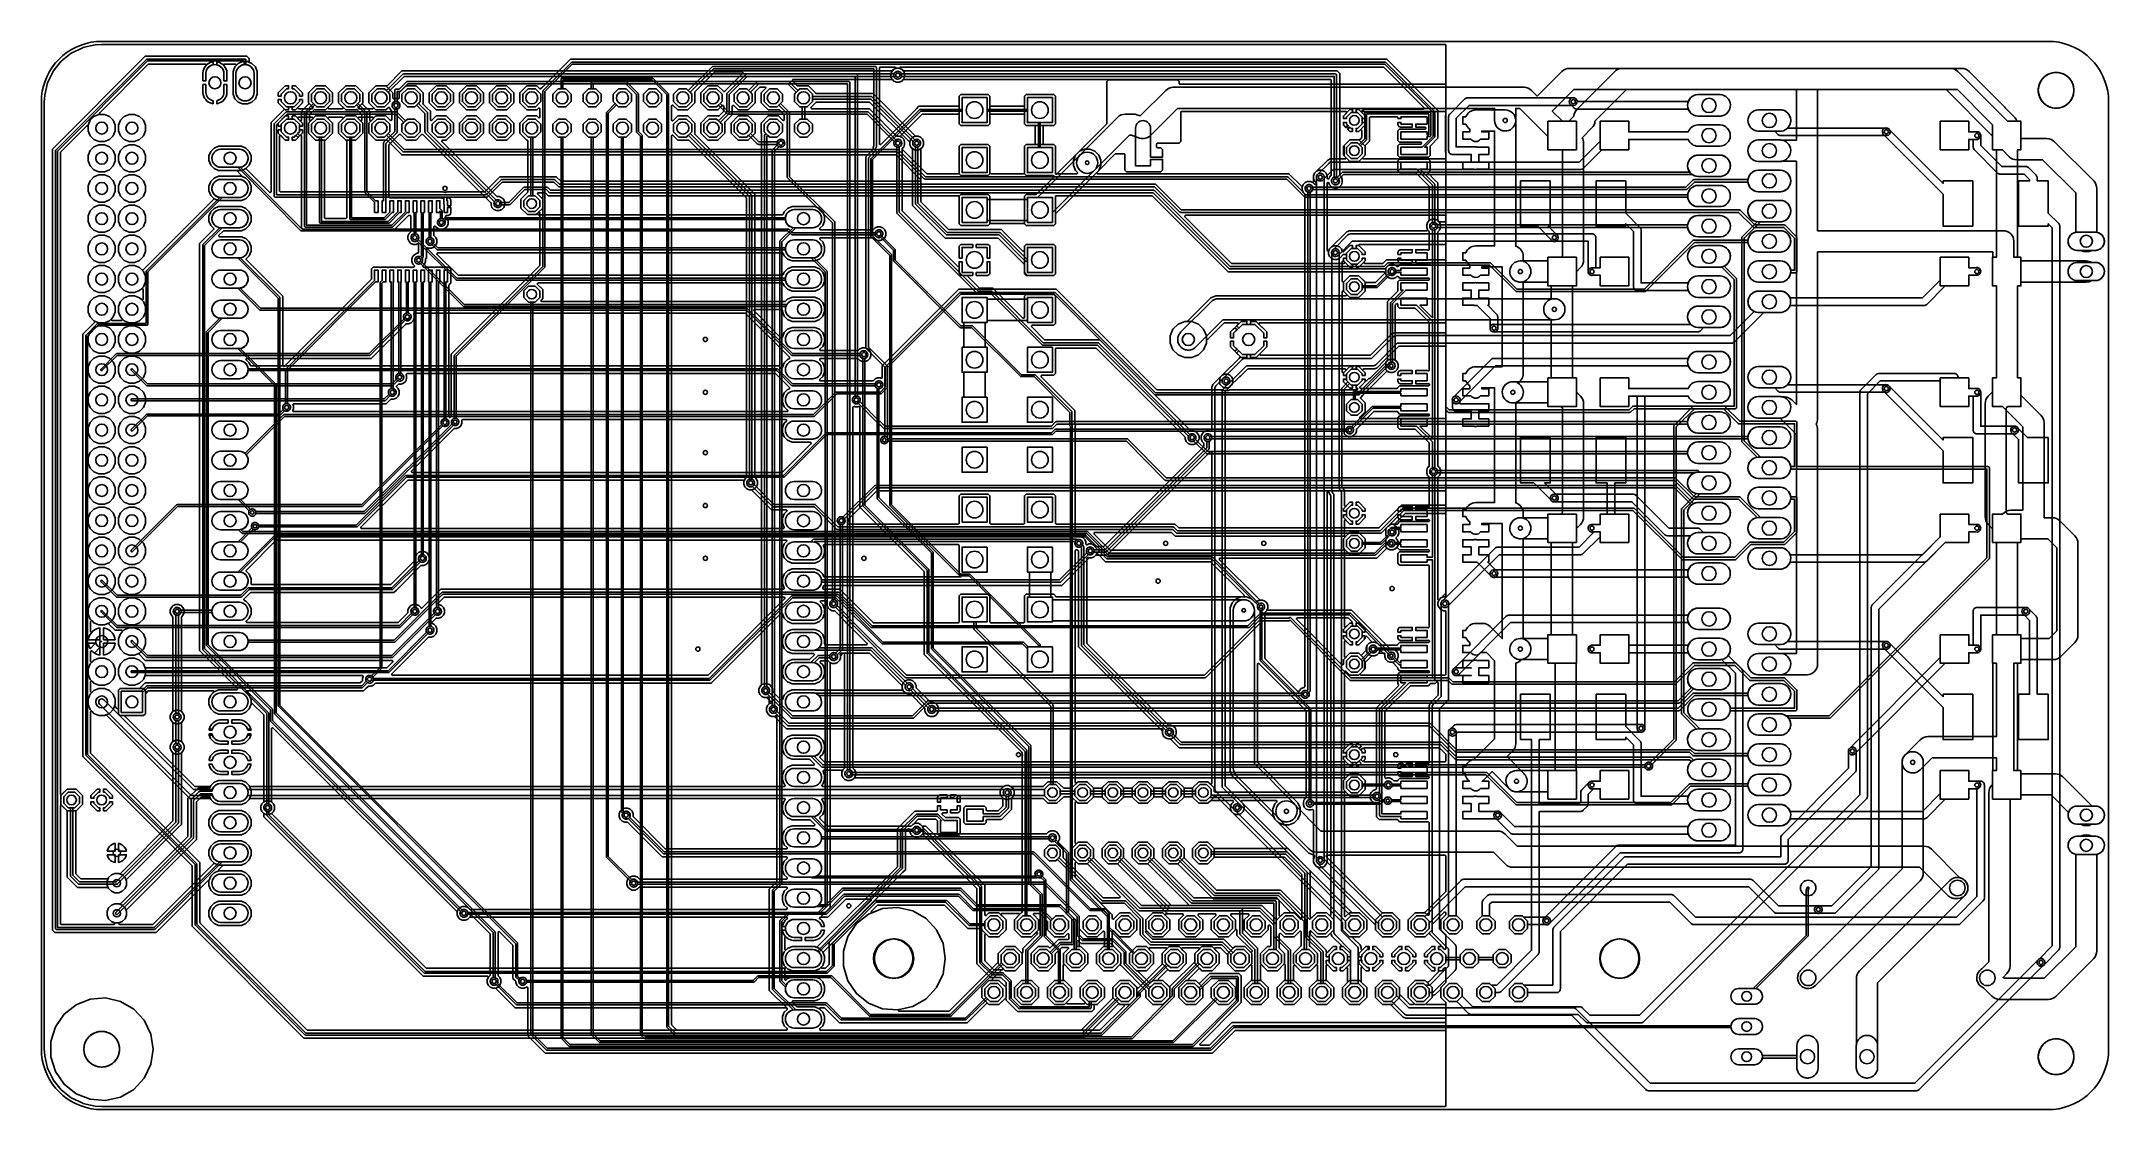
# Model space of a CAD drawing. Header units: millimetres. Extents: x 0 to 174, y 0 to 90.
import ezdxf

# ---------------------------------------------------------------- set-up
doc = ezdxf.new("R2010")
doc.units = ezdxf.units.MM

msp = doc.modelspace()

# ---------------------------------------------------------------- linework, layer by layer
at = {"layer": '16_copper'}
for points in [[(118.12, 0.25, 0.392588), (118.19, 0.33), (118.19, 7.61, 0.414214), (118.11, 7.68), (114.82, 7.68), (114.61, 7.77), (114.44, 7.94), (113.56, 8.82, 0.198912), (113.51, 8.84), (112.86, 8.84), (112.27, 9.43), (112.27, 10.28), (112.86, 10.87), (113.7, 10.87), (114.3, 10.28), (114.3, 9.73, 0.198912), (114.32, 9.68), (115.15, 8.85, 0.198912), (115.2, 8.83), (115.44, 8.83, 0.668179), (115.49, 8.96), (115.01, 9.43), (115.01, 10.28), (115.61, 10.87), (116.45, 10.87), (117.04, 10.28), (117.04, 9.43), (116.57, 8.96, 0.668179), (116.62, 8.83), (118.11, 8.83, 0.414214), (118.19, 8.9), (118.19, 9, 0.198912), (118.16, 9.05), (117.78, 9.43), (117.78, 10.28), (118.16, 10.66, 0.198912), (118.19, 10.71), (118.19, 11.84, 0.668179), (118.06, 11.9), (117.85, 11.68), (117.58, 11.68), (117.58, 11.94), (117.74, 11.94), (118.19, 12.38), (118.19, 12.6), (119.41, 12.6), (119.41, 12.38), (119.85, 11.94), (120.48, 11.94), (120.93, 12.38), (120.93, 13.02), (120.48, 13.46), (119.85, 13.46), (119.41, 13.02), (119.41, 12.8), (118.19, 12.8), (118.19, 13.02), (117.74, 13.46), (117.58, 13.46), (117.58, 13.72), (117.85, 13.72), (118.06, 13.5, 0.668179), (118.19, 13.56), (118.19, 14.69, 0.198912), (118.16, 14.74), (117.78, 15.12), (117.78, 15.97), (118.16, 16.35, 0.198912), (118.19, 16.4), (118.19, 16.55, 0.668179), (118.06, 16.6), (117.07, 15.61, 0.198912), (117.04, 15.56), (117.04, 15.12), (116.45, 14.53), (115.61, 14.53), (115.01, 15.12), (115.01, 15.97), (115.61, 16.56), (116.37, 16.56, 0.198912), (116.42, 16.58), (118.16, 18.32, 0.198912), (118.19, 18.38), (118.19, 21.32, 0.414214), (118.11, 21.4), (108.19, 21.4, 0.637901), (108.15, 21.25), (112.81, 16.58, 0.198912), (112.87, 16.56), (113.7, 16.56), (114.3, 15.97), (114.3, 15.12), (113.7, 14.53), (112.86, 14.53), (112.27, 15.12), (112.27, 15.48, 0.198912), (112.25, 15.53), (107.34, 20.44, 0.117356), (107.3, 20.46), (107.14, 20.63), (107.05, 20.84), (107.05, 21.07), (107.14, 21.29, 0.413062), (107.1, 21.39), (106.67, 21.57), (103.81, 24.44), (103.63, 24.86), (103.63, 25.31), (103.81, 25.73), (103.94, 25.87, 0.668179), (103.89, 26), (101.06, 26, 0.668179), (101, 25.87), (101.14, 25.73, 0.133922), (101.16, 25.69), (110.27, 16.58, 0.198912), (110.33, 16.56), (110.94, 16.56), (111.53, 15.97), (111.53, 15.12), (110.94, 14.53), (110.09, 14.53), (109.5, 15.12), (109.5, 15.71, 0.198912), (109.48, 15.76), (100.35, 24.89, 0.117356), (100.32, 24.91), (100.15, 25.07), (100.07, 25.28), (100.07, 25.52), (100.15, 25.73), (100.29, 25.87, 0.668179), (100.24, 26), (98.44, 26, 0.198912), (98.39, 25.97), (98.17, 25.76), (97.41, 25.76), (96.88, 26.29), (96.88, 27.05), (97.41, 27.58), (98.17, 27.58), (98.7, 27.05), (98.7, 26.78, 0.414214), (98.78, 26.71), (109.61, 26.71, 0.668179), (109.66, 26.84), (109.58, 26.93), (109.58, 27.68), (109.66, 27.77, 0.668179), (109.61, 27.9), (68.44, 27.9, 0.198912), (68.39, 27.88), (68.27, 27.76), (68.06, 27.68), (67.83, 27.68), (67.62, 27.76), (67.45, 27.93), (67.36, 28.14), (67.36, 28.37, 0.782508), (67.32, 28.54), (65.86, 28.54, 0.534506), (65.79, 28.43), (65.91, 28.14), (65.91, 27.74), (65.76, 27.36), (65.7, 27.31, 0.668179), (65.76, 27.18), (80.97, 27.18, 0.098488), (81, 27.18), (81.16, 27.25), (81.4, 27.25), (81.56, 27.18, 0.098488), (81.59, 27.18), (84.27, 27.18, 0.198912), (84.33, 27.2), (84.71, 27.58), (85.47, 27.58), (86.01, 27.05, 0.198912), (86.06, 27.03), (86.66, 27.03, 0.198912), (86.71, 27.05), (87.25, 27.58), (88.01, 27.58), (88.54, 27.05), (88.54, 26.29), (88.01, 25.76), (87.25, 25.76), (86.71, 26.29, 0.198912), (86.66, 26.31), (86.06, 26.31, 0.198912), (86.01, 26.29), (85.47, 25.76), (84.71, 25.76), (84.33, 26.14, 0.198912), (84.27, 26.16), (81.59, 26.16, 0.098488), (81.56, 26.16), (81.4, 26.09), (81.16, 26.09), (81, 26.16, 0.098488), (80.97, 26.16), (65.76, 26.16, 0.668179), (65.7, 26.03), (65.76, 25.98), (65.91, 25.6), (65.91, 25.2), (65.76, 24.82), (65.52, 24.59, 0.414214), (65.52, 24.48), (66.15, 23.85, 0.198912), (66.21, 23.83), (73.14, 23.83, 0.198912), (73.19, 23.85), (73.33, 23.99), (73.54, 24.08), (73.78, 24.08), (73.99, 23.99), (74.15, 23.82), (74.24, 23.61), (74.24, 23.38), (74.21, 23.3, 0.534506), (74.28, 23.19), (84.57, 23.19, 0.198912), (84.62, 23.21), (84.76, 23.35), (84.97, 23.44), (85.21, 23.44), (85.42, 23.35), (85.58, 23.19), (85.67, 22.98), (85.67, 22.74), (85.58, 22.53, 0.50322), (85.57, 22.41), (86, 21.97), (86, 21.21, 0.198912), (86.03, 21.16), (89.34, 17.84, 0.198912), (89.4, 17.82), (90.72, 17.82, 0.668179), (90.77, 17.95), (88.06, 20.65, 0.198912), (88.01, 20.68), (87.25, 20.68), (86.72, 21.21), (86.72, 21.97), (87.25, 22.5), (88.01, 22.5), (88.54, 21.97), (88.54, 21.21, 0.198912), (88.57, 21.16), (92.52, 17.21, 0.198912), (92.57, 17.18), (102.7, 17.18), (103.9, 15.98, 0.414214), (104.01, 15.98), (104.58, 16.56), (104.99, 16.56, 0.668179), (105.04, 16.69), (104.02, 17.72, 0.198912), (103.96, 17.74), (98.6, 17.74), (95.68, 20.65, 0.198912), (95.63, 20.68), (94.87, 20.68), (94.34, 21.21), (94.34, 21.97), (94.87, 22.5), (95.63, 22.5), (96.16, 21.97), (96.16, 21.21, 0.198912), (96.19, 21.16), (98.87, 18.48, 0.198912), (98.92, 18.45), (104.29, 18.45), (106.7, 16.04, 0.414214), (106.81, 16.04), (107.33, 16.56), (108.17, 16.56), (108.76, 15.97), (108.76, 15.12), (108.17, 14.53), (107.33, 14.53), (106.85, 15.01, 0.668179), (106.72, 14.95), (106.72, 13.79, 0.200394), (106.74, 13.74), (106.74, 13.73, 0.143576), (106.8, 13.72), (107.39, 13.12), (107.39, 12.28), (106.8, 11.68), (105.95, 11.68), (105.36, 12.28), (105.36, 13.12), (105.96, 13.72, 0.298954), (106.01, 13.79), (106.01, 14.93, 0.668179), (105.88, 14.98), (105.42, 14.53), (104.58, 14.53), (104.31, 14.8, 0.668179), (104.18, 14.75), (104.18, 13.6, 0.198912), (104.2, 13.54), (104.62, 13.12), (104.62, 12.28), (104.03, 11.68), (103.19, 11.68), (102.59, 12.28), (102.59, 13.12), (103.19, 13.72), (103.39, 13.72, 0.414214), (103.47, 13.79), (103.47, 15.38, 0.198905), (103.44, 15.43), (103.38, 15.5, 0.668189), (103.25, 15.44), (103.25, 15.12), (102.66, 14.53), (101.81, 14.53), (101.22, 15.12), (101.22, 15.97), (101.6, 16.34, 0.668179), (101.54, 16.47), (100.16, 16.47, 0.668179), (100.11, 16.34), (100.48, 15.97), (100.48, 15.12), (99.89, 14.53), (99.05, 14.53), (98.45, 15.12), (98.45, 15.97), (98.83, 16.34, 0.668179), (98.77, 16.47), (97.42, 16.47, 0.668179), (97.36, 16.34), (97.74, 15.97), (97.74, 15.12), (97.14, 14.53), (96.3, 14.53), (95.71, 15.12), (95.71, 15.97), (96.08, 16.34, 0.668179), (96.03, 16.47), (94.65, 16.47, 0.668179), (94.59, 16.34), (94.97, 15.97), (94.97, 15.12), (94.38, 14.53), (93.53, 14.53), (93.07, 14.99, 0.034024), (93.06, 15), (93.05, 15.01, 0.2662), (92.98, 15), (92.97, 15, 0.509053), (92.96, 14.86), (93.47, 14.35, 0.198912), (93.52, 14.33), (99.52, 14.33), (100.23, 13.62, 0.414214), (100.34, 13.62), (100.44, 13.72), (101.28, 13.72), (101.88, 13.12), (101.88, 12.28), (101.28, 11.68), (100.44, 11.68), (99.85, 12.28), (99.85, 12.97, 0.198912), (99.83, 13.02), (99.25, 13.59, 0.198912), (99.2, 13.61), (98.8, 13.61, 0.668179), (98.75, 13.48), (99.11, 13.12), (99.11, 12.28), (98.52, 11.68), (97.67, 11.68), (97.08, 12.28), (97.08, 13.12), (97.44, 13.48, 0.668179), (97.39, 13.61), (96.03, 13.61, 0.668179), (95.98, 13.48), (96.34, 13.12), (96.34, 12.28), (95.75, 11.68), (94.91, 11.68), (94.31, 12.28), (94.31, 13.12), (94.67, 13.48, 0.668179), (94.62, 13.61), (93.29, 13.61, 0.668179), (93.24, 13.48), (93.6, 13.12), (93.6, 12.28), (93, 11.68), (92.41, 11.68, 0.668179), (92.35, 11.55), (93.23, 10.68, 0.414214), (93.34, 10.68), (93.53, 10.87), (94.38, 10.87), (94.97, 10.28), (94.97, 9.43), (94.38, 8.84), (93.53, 8.84), (92.94, 9.43), (92.94, 10, 0.198912), (92.92, 10.06), (90.86, 12.12, 0.677127), (90.73, 12.17), (90.24, 11.68), (89.39, 11.68), (88.8, 12.28), (88.8, 13.12), (89.39, 13.72), (90.09, 13.72, 0.668179), (90.14, 13.85), (90.06, 13.93, 0.198912), (90, 13.96), (87.49, 13.96), (87.26, 14.19, 0.668179), (87.13, 14.13), (87.13, 13.83, 0.570456), (87.2, 13.72), (87.47, 13.72), (88.06, 13.12), (88.06, 12.28), (87.47, 11.68), (86.62, 11.68), (86.03, 12.28), (86.03, 13.12), (86.42, 13.51, 0.668179), (86.36, 13.64), (85.89, 13.64, 0.198912), (85.84, 13.62), (85.34, 13.12, 0.198912), (85.32, 13.07), (85.32, 12.28), (84.72, 11.68), (83.88, 11.68), (83.29, 12.28), (83.29, 13.12), (83.88, 13.72), (84.72, 13.72), (84.81, 13.63, 0.414214), (84.92, 13.63), (85.59, 14.3), (86.4, 14.3, 0.414214), (86.47, 14.38), (86.47, 14.72, 0.668179), (86.34, 14.78), (86.1, 14.53), (85.25, 14.53), (84.66, 15.12), (84.66, 15.81, 0.198912), (84.64, 15.86), (84.02, 16.47, 0.198912), (83.97, 16.5), (83.57, 16.5, 0.668179), (83.52, 16.37), (83.92, 15.97), (83.92, 15.12), (83.33, 14.53), (82.48, 14.53), (81.89, 15.12), (81.89, 15.97), (82.29, 16.37, 0.668179), (82.24, 16.5), (80.83, 16.5, 0.668179), (80.78, 16.37), (81.18, 15.97), (81.18, 15.12), (80.58, 14.53), (79.74, 14.53), (79.15, 15.12, 0.518377), (79.07, 15.23), (77.97, 15.23), (76.02, 17.17, 0.198912), (75.97, 17.2), (70.4, 17.2, 0.198912), (70.35, 17.17), (69.88, 16.71, 0.81288), (69.96, 16.58), (70.79, 16.91), (72.08, 17.01), (73.33, 16.72), (74.45, 16.08), (75.32, 15.13), (75.88, 13.97), (76.07, 12.7), (75.88, 11.43), (75.32, 10.27), (74.45, 9.32), (73.33, 8.68), (72.18, 8.42, 0.893655), (72.2, 8.27), (76.35, 8.27, 0.198912), (76.4, 8.29), (80.5, 12.38, 0.198912), (80.52, 12.44), (80.52, 13.12), (81.11, 13.72), (81.95, 13.72), (82.55, 13.12), (82.55, 12.28), (81.95, 11.68), (81.11, 11.68), (80.98, 11.82, 0.414214), (80.87, 11.82), (80.05, 11, 0.668179), (80.1, 10.87), (80.58, 10.87), (81.18, 10.28), (81.18, 9.43), (80.58, 8.84), (79.74, 8.84), (79.66, 8.92, 0.414214), (79.55, 8.92), (78.14, 7.51), (77.92, 7.29), (67.17, 7.29), (65.93, 8.54, 0.198912), (65.87, 8.56), (65.58, 8.56, 0.668179), (65.52, 8.43), (65.76, 8.2), (65.91, 7.82), (65.91, 7.42), (65.76, 7.04), (65.52, 6.81, 0.668179), (65.58, 6.68), (87.46, 6.68, 0.198912), (87.52, 6.7), (90.15, 9.34, 0.278982), (90.17, 9.43), (90.17, 10.28), (90.77, 10.87), (91.61, 10.87), (92.2, 10.28), (92.2, 9.43), (91.61, 8.84), (90.77, 8.84, 0.597687), (90.62, 8.87), (87.98, 6.24), (87.98, 6.24), (87.77, 6.02), (22.09, 6.02), (12.69, 15.42), (12.69, 20.47, 0.198912), (12.66, 20.52), (3.48, 29.71), (3.48, 65.22), (4.47, 66.21, 0.144304), (4.49, 66.25), (4.49, 66.26, 0.294705), (4.43, 66.34), (4.11, 66.66), (3.94, 67.08), (3.94, 67.54), (4.11, 67.96), (4.43, 68.28), (4.85, 68.45), (5.31, 68.45), (5.73, 68.28), (6.05, 67.96), (6.22, 67.54), (6.22, 67.08), (6.05, 66.66), (5.89, 66.5, 0.668179), (5.94, 66.37), (6.76, 66.37, 0.668179), (6.81, 66.5), (6.65, 66.66), (6.48, 67.08), (6.48, 67.54), (6.65, 67.96), (6.97, 68.28), (7.39, 68.45), (7.85, 68.45), (8.27, 68.28), (8.43, 68.12, 0.668179), (8.56, 68.17), (8.56, 68.99, 0.668179), (8.43, 69.04), (8.27, 68.88), (7.85, 68.71), (7.39, 68.71), (6.97, 68.88), (6.65, 69.2), (6.48, 69.62), (6.48, 70.08), (6.65, 70.5), (6.97, 70.82), (7.39, 70.99), (7.85, 70.99), (8.27, 70.82), (8.46, 70.63, 0.414214), (8.57, 70.63), (8.78, 70.84), (8.78, 70.84), (14.49, 76.55, 0.414214), (14.49, 76.66), (14.25, 76.89), (14.1, 77.27), (14.1, 77.67), (14.25, 78.05), (14.54, 78.33), (14.91, 78.49), (16.75, 78.49, 0.668179), (16.8, 78.62), (16.45, 78.97, 0.198912), (16.39, 78.99), (14.91, 78.99), (14.54, 79.15), (14.25, 79.43), (14.1, 79.81), (14.1, 80.21), (14.25, 80.59), (14.54, 80.87), (14.91, 81.03), (16.84, 81.03), (17.21, 80.87), (17.5, 80.59), (17.65, 80.21), (17.65, 79.81), (17.5, 79.43), (17.26, 79.2, 0.414214), (17.26, 79.09), (19.2, 77.15, 0.668179), (19.33, 77.21), (19.33, 83.01), (19.56, 83.25), (20.41, 84.09, 0.414214), (20.41, 84.2), (19.94, 84.67), (19.94, 84.94), (20.19, 84.94), (20.19, 84.77), (20.64, 84.33), (21.27, 84.33), (21.72, 84.77), (21.72, 84.94), (21.97, 84.94), (21.97, 84.67), (21.61, 84.31, 0.668179), (21.66, 84.18), (22.79, 84.18, 0.668179), (22.84, 84.31), (22.48, 84.67), (22.48, 85.51), (23.07, 86.11), (23.92, 86.11), (24.51, 85.51), (24.51, 84.67), (24.15, 84.31, 0.668179), (24.2, 84.18), (25.33, 84.18, 0.668179), (25.38, 84.31), (25.02, 84.67), (25.02, 85.51), (25.61, 86.11), (26.46, 86.11), (27.05, 85.51), (27.05, 84.67), (26.69, 84.31, 0.668179), (26.74, 84.18), (27.87, 84.18, 0.668179), (27.92, 84.31), (27.56, 84.67), (27.56, 85.51), (28.15, 86.11), (29, 86.11, 0.368522), (29.1, 86.11), (30.33, 87.35), (71.57, 87.35, 0.198912), (71.63, 87.37), (71.74, 87.49), (71.96, 87.58), (72.19, 87.58), (72.4, 87.49), (72.57, 87.32), (72.65, 87.11), (72.65, 86.88), (72.57, 86.67), (72.4, 86.5), (72.19, 86.41), (71.96, 86.41), (71.74, 86.5), (71.63, 86.62, 0.198912), (71.57, 86.64), (63.27, 86.64, 0.668179), (63.22, 86.51), (63.61, 86.11, 0.298045), (63.71, 86.11), (64.56, 86.11), (65.15, 85.51, 0.368513), (65.23, 85.45), (70, 85.45), (73.56, 81.88, 0.198912), (73.61, 81.86), (73.78, 81.86), (73.99, 81.77), (74.15, 81.61), (74.24, 81.4), (74.24, 81.16), (74.15, 80.95), (73.99, 80.79), (73.78, 80.7), (73.54, 80.7), (73.33, 80.79), (73.17, 80.95), (73.08, 81.16), (73.08, 81.33, 0.198912), (73.06, 81.38), (69.73, 84.71, 0.198912), (69.67, 84.73), (65.23, 84.73, 0.298057), (65.15, 84.67), (64.79, 84.31, 0.668179), (64.84, 84.18), (69.68, 84.18), (71.97, 81.88, 0.198912), (72.03, 81.86), (72.19, 81.86), (72.4, 81.77), (72.57, 81.61), (72.65, 81.4), (72.65, 81.16), (72.57, 80.95), (72.47, 80.86, 0.414214), (72.47, 80.75), (74.48, 78.74, 0.198912), (74.54, 78.71), (77.15, 78.71, 0.414214), (77.23, 78.79), (77.23, 81.02), (77.37, 81.16), (79.69, 81.16), (79.83, 81.02), (79.83, 78.79, 0.414214), (79.91, 78.71), (82.65, 78.71, 0.414214), (82.73, 78.79), (82.73, 81.02), (82.87, 81.16), (85.19, 81.16), (85.33, 81.02), (85.33, 78.79, 0.414214), (85.41, 78.71), (87.12, 78.71, 0.668179), (87.18, 78.84), (87.04, 78.98), (86.87, 79.4), (86.87, 79.86), (87.04, 80.28), (89.64, 82.87, 0.198912), (89.66, 82.93), (89.66, 86.47), (89.81, 86.61), (95.61, 86.61), (95.76, 86.47), (95.76, 86.31, 0.414214), (95.83, 86.23), (118.11, 86.23, 0.414214), (118.19, 86.31), (118.19, 89.51, 0.414214), (118.11, 89.59), (5.08, 89.59, 0.014023), (5.08, 89.59), (4.54, 89.56, 0.042102), (4.53, 89.55), (3.49, 89.32, 0.056162), (3.48, 89.31), (2.52, 88.85, 0.056156), (2.51, 88.84), (1.67, 88.18, 0.056159), (1.66, 88.17), (1, 87.33, 0.056156), (0.99, 87.32), (0.53, 86.36, 0.056162), (0.52, 86.35), (0.29, 85.31, 0.042102), (0.28, 85.3), (0.25, 84.76, 0.014023), (0.25, 84.76), (0.25, 5.08, 0.014023), (0.25, 5.08), (0.28, 4.54, 0.042102), (0.29, 4.53), (0.52, 3.49, 0.056162), (0.53, 3.48), (0.99, 2.52, 0.056156), (1, 2.51), (1.66, 1.67, 0.056159), (1.67, 1.66), (2.51, 1, 0.056156), (2.52, 0.99), (3.48, 0.53, 0.056162), (3.49, 0.52), (4.53, 0.29, 0.042102), (4.54, 0.28), (5.08, 0.25, 0.014023), (5.08, 0.25), (118.11, 0.25)], [(13.59, 86.51), (13.59, 87.2), (13.61, 87.36), (13.66, 87.51), (13.74, 87.65), (13.83, 87.78), (13.94, 87.9), (14.07, 87.99), (14.21, 88.06), (14.37, 88.11), (14.45, 88.13), (14.45, 87.87, 0.342624), (13.84, 87.16), (13.84, 86.51)], [(15.37, 86.51), (15.37, 87.16, 0.342626), (14.76, 87.87), (14.76, 88.13), (14.84, 88.11), (15, 88.06), (15.14, 87.99), (15.27, 87.9), (15.38, 87.78), (15.47, 87.65), (15.55, 87.51), (15.6, 87.36), (15.62, 87.2), (15.62, 86.51)], [(17.26, 84.84, 0.357806), (17.91, 85.56), (17.91, 87.16, 0.95208), (16.38, 87.16), (16.38, 85.56), (16.39, 85.49), (16.4, 85.41), (16.43, 85.34), (16.46, 85.27), (16.49, 85.21), (16.53, 85.14), (16.58, 85.09), (16.63, 85.03), (16.69, 84.99), (16.75, 84.94), (16.82, 84.91), (16.89, 84.88), (16.96, 84.86), (17.03, 84.84), (17.11, 84.84), (17.18, 84.84)], [(29.34, 84.77), (29.34, 85.41), (29.19, 85.56), (30.52, 86.89), (71.76, 86.89, 0.942334), (72.39, 87.06), (72.38, 87.1, 0.721207), (71.76, 87.1), (30.48, 87.1, 0.198912), (30.41, 87.07), (29.04, 85.7), (28.89, 85.85), (28.26, 85.85), (27.81, 85.41), (27.81, 84.77), (28.26, 84.33), (28.89, 84.33)], [(166.59, 37.54), (166.59, 37.85), (169.33, 37.85, 0.198912), (169.95, 38.11), (171.13, 39.28, 0.198912), (171.39, 39.91), (171.39, 47.62, 0.198912), (171.13, 48.25), (169.86, 49.52, 0.198912), (169.23, 49.78), (168.53, 49.78), (168.53, 57.79, 0.198912), (168.27, 58.41), (166.59, 60.09), (166.59, 61.53), (166.31, 61.53), (166.31, 69.28), (166.59, 69.28), (166.59, 69.6), (172.09, 69.6, 0.135739), (172.54, 69.72), (172.88, 69.72, 0.95208), (172.88, 71.25), (172.54, 71.25, 0.136086), (172.09, 71.37), (166.59, 71.37), (166.59, 71.69), (166.31, 71.69), (166.31, 80.72), (166.59, 80.72), (166.59, 83.12), (165.47, 83.12, 0.024856), (165.41, 83.18), (161.28, 87.31, 0.198912), (160.66, 87.57), (128.59, 87.57, 0.198912), (127.96, 87.31), (125.89, 85.24), (125.41, 85.72, 0.198912), (124.78, 85.98), (95.25, 85.98, 0.198912), (94.62, 85.72), (92.47, 83.57), (92.19, 83.67, 0.082964), (91.9, 83.72), (91.21, 83.72, 0.198912), (90.58, 83.46), (87.38, 80.26, 1), (88.64, 79), (91.58, 81.94), (91.75, 81.94), (92.42, 81.71, 0.289354), (93.34, 81.93), (95.62, 84.2), (122.3, 84.2), (122.3, 83.19, 0.940378), (124.07, 83.08), (124.08, 83.19), (124.08, 84.2), (124.41, 84.2), (126.78, 81.84), (126.78, 80.72), (129.18, 80.72), (129.18, 83.12), (128.01, 83.12), (127.15, 83.98), (128.96, 85.79), (160.29, 85.79), (164.15, 81.93), (164.2, 81.88), (164.2, 80.72), (164.53, 80.72), (164.53, 71.69), (164.2, 71.69), (164.2, 69.28), (164.53, 69.28), (164.53, 61.53), (164.2, 61.53), (164.2, 59.12), (165.05, 59.12, 0.024009), (165.11, 59.06), (166.75, 57.42), (166.75, 50.42), (165.74, 50.42, 0.224091), (165.05, 50.09), (164.2, 50.09), (164.2, 47.7), (166.59, 47.7), (166.59, 48.01), (168.86, 48.01), (169.61, 47.26), (169.61, 40.28), (168.96, 39.62), (166.59, 39.62), (166.59, 39.94), (164.2, 39.94), (164.2, 37.54), (164.53, 37.54), (164.53, 31.37), (158.75, 31.37, 0.198912), (158.12, 31.11), (156.85, 29.84, 1), (158.11, 28.58), (159.12, 29.59), (164.53, 29.59), (164.53, 28.51), (164.2, 28.51), (164.2, 26.11), (166.59, 26.11), (166.59, 26.47), (169.13, 26.47), (170.6, 25, 0.492232), (171.29, 24), (171.63, 24, 0.276989), (172.54, 24), (172.88, 24, 0.95208), (172.88, 25.53), (172.58, 25.53), (170.12, 27.98, 0.198912), (169.49, 28.24), (166.59, 28.24), (166.59, 28.51), (166.31, 28.51), (166.31, 37.54)], [(14.37, 84.61), (14.21, 84.66), (14.07, 84.73), (13.94, 84.82), (13.83, 84.94), (13.74, 85.07), (13.66, 85.21), (13.61, 85.36), (13.59, 85.52), (13.59, 86.21), (13.84, 86.21), (13.84, 85.56, 0.342624), (14.45, 84.85), (14.45, 84.59)], [(14.76, 84.85, 0.342626), (15.37, 85.56), (15.37, 86.21), (15.62, 86.21), (15.62, 85.52), (15.6, 85.36), (15.55, 85.21), (15.47, 85.07), (15.38, 84.94), (15.27, 84.82), (15.14, 84.73), (15, 84.66), (14.84, 84.61), (14.76, 84.59)], [(73.72, 80.96, 1), (73.6, 81.6), (73.55, 81.59, 0.035786), (73.51, 81.57), (69.92, 85.16, 0.198912), (69.85, 85.19), (64.9, 85.19), (64.9, 85.41), (64.45, 85.85), (63.82, 85.85), (63.67, 85.7), (62.94, 86.43, 0.198912), (62.87, 86.46), (30.8, 86.46, 0.198912), (30.73, 86.43), (30.12, 85.83), (29.85, 85.83, 0.414214), (29.74, 85.73), (29.74, 84.77, 0.942334), (29.91, 84.13), (29.95, 84.14, 0.721207), (29.95, 84.77), (29.95, 85.62), (30.16, 85.62, 0.198912), (30.23, 85.65), (30.84, 86.26), (62.82, 86.26), (63.52, 85.56), (63.37, 85.41), (63.37, 84.77), (63.82, 84.33), (64.45, 84.33), (64.9, 84.77), (64.9, 84.99), (69.81, 84.99), (73.37, 81.43), (73.37, 81.43), (73.35, 81.39), (73.34, 81.34), (73.33, 81.3), (73.33, 81.26), (73.34, 81.22), (73.35, 81.17), (73.37, 81.13), (73.39, 81.1), (73.41, 81.06), (73.44, 81.03), (73.48, 81.01), (73.51, 80.99), (73.55, 80.97), (73.6, 80.96), (73.64, 80.95), (73.68, 80.95)], [(72.14, 80.96, 1), (72.01, 81.6), (71.97, 81.59, 0.035786), (71.92, 81.57), (69.6, 83.89, 0.198912), (69.53, 83.92), (57.83, 83.92), (57.13, 84.62), (57.28, 84.77), (57.28, 85.41), (56.83, 85.85), (56.2, 85.85), (55.75, 85.41), (55.75, 84.77), (56.2, 84.33), (56.83, 84.33), (56.98, 84.48), (57.71, 83.75, 0.198912), (57.79, 83.72), (69.49, 83.72), (71.78, 81.43), (71.78, 81.43), (71.76, 81.39), (71.75, 81.34), (71.75, 81.3), (71.75, 81.26), (71.75, 81.22), (71.76, 81.17), (71.78, 81.13), (71.8, 81.1), (71.83, 81.06), (71.86, 81.03), (71.89, 81.01), (71.93, 80.99), (71.97, 80.97), (72.01, 80.96), (72.05, 80.95), (72.09, 80.95)], [(141.35, 83.56, 0.916332), (141.27, 85.36), (139.4, 85.36, 0.300225), (138.59, 84.77), (129.35, 84.77), (129.19, 84.94, 0.960647), (128.61, 84.63), (128.63, 84.59, 0.111287), (128.74, 84.49), (129, 84.23, 0.198912), (129.22, 84.14), (138.59, 84.14, 0.300225), (139.4, 83.56), (141.27, 83.56)], [(146.43, 69.59, 0.344427), (147.21, 70.38), (147.64, 70.38, 0.414214), (147.74, 70.48), (147.74, 73.34, 0.198912), (147.71, 73.41), (146.76, 74.37, 0.198912), (146.69, 74.4), (144.19, 74.4), (142.95, 75.64, 0.198912), (142.88, 75.67), (95.93, 75.67), (93.8, 77.8, 0.198912), (93.73, 77.83), (43.6, 77.83), (43.25, 78.18, 0.198912), (43.18, 78.21), (38.73, 78.21, 0.198912), (38.66, 78.18), (37.42, 76.94), (19.79, 76.94), (19.79, 82.83), (20.68, 83.72), (29.8, 83.72), (30.5, 83.02), (30.35, 82.87), (30.35, 82.23), (30.8, 81.79), (31.43, 81.79), (31.88, 82.23), (31.88, 82.87), (31.43, 83.31), (30.8, 83.31), (30.65, 83.16), (29.92, 83.89, 0.198912), (29.85, 83.92), (20.64, 83.92, 0.198912), (20.57, 83.89), (19.61, 82.94, 0.198912), (19.58, 82.87), (19.58, 76.84, 0.414214), (19.69, 76.73), (37.47, 76.73, 0.198912), (37.54, 76.76), (38.78, 78), (43.14, 78), (43.49, 77.65, 0.198912), (43.56, 77.62), (93.68, 77.62), (95.81, 75.49, 0.198912), (95.88, 75.46), (142.83, 75.46), (144.07, 74.22, 0.198912), (144.15, 74.19), (146.64, 74.19), (147.54, 73.3), (147.54, 70.59), (147.21, 70.59, 0.36902), (146.35, 71.39), (144.48, 71.39, 0.957293), (144.48, 69.59), (146.35, 69.59)], [(110.76, 83.85), (110.22, 83.85), (109.83, 83.46), (109.83, 83.34), (109.58, 83.34), (109.58, 83.56), (109.83, 83.82, 0.668179), (109.77, 83.95), (95.96, 83.95, 0.414214), (95.88, 83.87), (95.88, 81.43), (95.74, 81.28), (93.93, 81.28, 0.414214), (93.85, 81.2), (93.85, 80.98, 0.414214), (93.93, 80.9), (94.21, 80.9), (94.36, 80.75), (94.36, 80.11), (93.34, 80.11), (93.34, 82.55, 1), (92.08, 82.55), (92.08, 79.38), (93.34, 79.38), (93.34, 79.91), (94.36, 79.91), (94.36, 79.02), (94.21, 78.87), (91.33, 78.87), (91.19, 79.02), (91.19, 80.31, 0.414214), (91.11, 80.39), (90.42, 80.39, 0.198912), (90.37, 80.37), (88.84, 78.84, 0.668179), (88.9, 78.71), (104.99, 78.71), (106.02, 77.68, 0.534516), (106.15, 77.7), (106.19, 77.8), (106.35, 77.96), (106.56, 78.05), (106.8, 78.05), (107.01, 77.96), (107.12, 77.85, 0.099886), (107.15, 77.83), (107.16, 77.83, 0.973079), (107.28, 77.96), (107.14, 78.09), (107.05, 78.31), (107.05, 78.54), (107.14, 78.75), (107.3, 78.92, 0.133932), (107.34, 78.94), (108.09, 79.69), (108.26, 79.86), (108.47, 79.95), (109.71, 79.95, 0.668179), (109.77, 80.08), (109.58, 80.27), (109.58, 81.02), (110.11, 81.56), (110.87, 81.56), (111.4, 81.02), (111.4, 80.27), (111.21, 80.08, 0.668179), (111.27, 79.95), (118.11, 79.95, 0.414214), (118.19, 80.02), (118.19, 83.87, 0.414214), (118.11, 83.95), (111.21, 83.95, 0.668179), (111.15, 83.82), (111.4, 83.56), (111.4, 83.34), (111.15, 83.34), (111.15, 83.46)], [(155.32, 81.91, 1), (155.19, 82.55), (155.18, 82.55), (146.95, 82.55, 0.651733), (146.35, 84.09), (144.48, 84.09, 0.957293), (144.48, 82.29), (145.87, 82.29), (146.14, 82.01, 0.198912), (146.37, 81.92), (155.18, 81.92), (155.19, 81.91), (155.24, 81.91), (155.28, 81.91)], [(21.27, 83.31), (20.64, 83.31), (20.19, 82.87), (20.19, 82.23), (20.64, 81.79), (20.8, 81.79), (20.8, 81.53), (20.53, 81.53), (20.17, 81.9, 0.668179), (20.04, 81.84), (20.04, 77.27, 0.414214), (20.12, 77.19), (33.8, 77.19, 0.281525), (34.14, 77.19), (37.29, 77.19, 0.198912), (37.34, 77.21), (38.59, 78.46), (43.33, 78.46), (43.69, 78.1, 0.198912), (43.74, 78.08), (73.95, 78.08, 0.42685), (74.03, 78.16), (74.03, 78.17, 0.232912), (73.98, 78.23), (71.95, 80.27, 0.198912), (71.89, 80.29), (30.33, 80.29), (29.1, 81.53, 0.298049), (29, 81.53), (28.15, 81.53), (27.56, 82.13), (27.56, 82.97), (27.92, 83.33, 0.668179), (27.87, 83.46), (26.74, 83.46, 0.668179), (26.69, 83.33), (27.05, 82.97), (27.05, 82.13), (26.46, 81.53), (25.61, 81.53), (25.02, 82.13), (25.02, 82.97), (25.38, 83.33, 0.668179), (25.33, 83.46), (24.2, 83.46, 0.668179), (24.15, 83.33), (24.51, 82.97), (24.51, 82.13), (23.92, 81.53), (23.07, 81.53), (22.48, 82.13), (22.48, 82.97), (22.84, 83.33, 0.668179), (22.79, 83.46), (21.66, 83.46, 0.668179), (21.61, 83.33), (21.97, 82.97), (21.97, 82.7), (21.72, 82.7), (21.72, 82.87)], [(141.35, 75.94, 0.916332), (141.27, 77.73), (139.4, 77.73, 0.36902), (138.54, 76.94), (106.4, 76.94), (104.91, 78.43, 0.198912), (104.84, 78.46), (74.4, 78.46), (72.14, 80.72, 0.198912), (72.07, 80.75), (30.52, 80.75), (29.19, 82.08), (29.34, 82.23), (29.34, 82.87), (28.89, 83.31), (28.26, 83.31), (27.81, 82.87), (27.81, 82.23), (28.26, 81.79), (28.89, 81.79), (29.04, 81.94), (30.41, 80.57, 0.198912), (30.48, 80.54), (72.03, 80.54), (74.29, 78.29, 0.198912), (74.36, 78.26), (104.8, 78.26), (106.29, 76.76, 0.198912), (106.36, 76.73), (138.54, 76.73, 0.36902), (139.4, 75.94), (141.27, 75.94)], [(62.29, 80.96, 1), (62.17, 81.6), (62.12, 81.59, 0.236379), (61.92, 81.38), (60.37, 81.38), (59.67, 82.08), (59.82, 82.23), (59.82, 82.87), (59.37, 83.31), (58.74, 83.31), (58.29, 82.87), (58.29, 82.23), (58.74, 81.79), (59.37, 81.79), (59.52, 81.94), (60.25, 81.21, 0.198912), (60.33, 81.18), (61.92, 81.18), (61.92, 81.17), (61.94, 81.13), (61.96, 81.1), (61.98, 81.06), (62.01, 81.03), (62.05, 81.01), (62.08, 80.99), (62.12, 80.97), (62.17, 80.96), (62.21, 80.95), (62.25, 80.95)], [(107.7, 78.1, 0.212104), (107.91, 78.25), (108.72, 79.06), (129.54, 79.06, 0.198912), (129.76, 79.15), (131.33, 80.72), (133.58, 80.72), (133.58, 81.6), (138.59, 81.6, 0.300225), (139.4, 81.02), (141.27, 81.02, 0.957293), (141.27, 82.81), (139.4, 82.81, 0.300225), (138.59, 82.23), (133.58, 82.23), (133.58, 83.12), (131.18, 83.12), (131.18, 81.46), (129.41, 79.69), (108.59, 79.69, 0.198912), (108.36, 79.6), (107.46, 78.7), (107.45, 78.7), (107.42, 78.67), (107.39, 78.64), (107.36, 78.6), (107.34, 78.57), (107.32, 78.53), (107.31, 78.49), (107.31, 78.44), (107.31, 78.4), (107.31, 78.36), (107.32, 78.32), (107.34, 78.28), (107.36, 78.24), (107.39, 78.21), (107.42, 78.18), (107.45, 78.15), (107.49, 78.13), (107.53, 78.11), (107.57, 78.1), (107.61, 78.1), (107.65, 78.1)], [(162.2, 81.6), (162.8, 81.6, 0.960644), (162.98, 82.23), (162.94, 82.24, 0.111286), (162.8, 82.23), (162.2, 82.23), (162.2, 83.12), (159.8, 83.12), (159.8, 80.72), (162.2, 80.72)], [(70.55, 73.34, 1), (70.42, 73.98), (70.38, 73.97, 0.25767), (70.17, 73.74), (63.21, 73.74), (62.92, 74.03, 0.198912), (62.87, 74.05), (21.94, 74.05), (16.74, 79.25, 0.912653), (16.67, 80.77), (15.08, 80.77, 0.95208), (15.08, 79.25), (16.53, 79.25), (21.85, 73.92, 0.198912), (21.91, 73.9), (62.83, 73.9), (63.13, 73.61, 0.198912), (63.18, 73.58), (70.17, 73.58), (70.17, 73.55), (70.19, 73.51), (70.21, 73.48), (70.24, 73.44), (70.27, 73.41), (70.3, 73.39), (70.34, 73.37), (70.38, 73.35), (70.42, 73.34), (70.46, 73.33), (70.51, 73.33)], [(108.97, 77.78, 0.496937), (109.19, 78.25), (109.58, 78.64), (138.92, 78.64, 0.143081), (139.4, 78.48), (141.27, 78.48, 0.957293), (141.27, 80.28), (139.4, 80.28, 0.599882), (138.71, 78.84), (109.54, 78.84, 0.198912), (109.47, 78.81), (109.05, 78.4), (109.05, 78.4), (109.01, 78.42), (108.97, 78.43), (108.92, 78.43), (108.88, 78.43), (108.84, 78.43), (108.8, 78.42), (108.76, 78.4), (108.72, 78.38), (108.69, 78.35), (108.66, 78.32), (108.63, 78.29), (108.61, 78.25), (108.59, 78.21), (108.58, 78.17), (108.58, 78.13), (108.58, 78.08), (108.58, 78.04), (108.59, 78), (108.61, 77.96), (108.63, 77.92), (108.66, 77.89), (108.69, 77.86), (108.72, 77.83), (108.76, 77.81), (108.8, 77.79), (108.84, 77.78), (108.88, 77.78), (108.92, 77.78)], [(146.43, 79.75, 0.916332), (146.35, 81.55), (144.48, 81.55, 0.957293), (144.48, 79.75), (146.35, 79.75)], [(106.74, 77.15, 0.271215), (106.99, 77.37), (138.43, 77.37, 0.198912), (138.5, 77.4), (139.11, 78), (143.62, 78, 0.36902), (144.48, 77.2), (146.35, 77.2, 0.957293), (146.35, 79.01), (144.48, 79.01, 0.36902), (143.62, 78.21), (139.06, 78.21, 0.198912), (138.99, 78.18), (138.39, 77.57), (106.99, 77.57), (106.99, 77.58), (106.97, 77.62), (106.95, 77.65), (106.93, 77.69), (106.9, 77.72), (106.86, 77.74), (106.83, 77.76), (106.79, 77.78), (106.74, 77.79), (106.7, 77.8), (106.66, 77.8), (106.62, 77.79), (106.57, 77.78), (106.53, 77.76), (106.5, 77.74), (106.46, 77.72), (106.43, 77.69), (106.41, 77.65), (106.39, 77.62), (106.37, 77.58), (106.36, 77.53), (106.35, 77.49), (106.35, 77.45), (106.36, 77.41), (106.37, 77.36), (106.39, 77.32), (106.41, 77.29), (106.43, 77.25), (106.46, 77.22), (106.5, 77.2), (106.53, 77.18), (106.57, 77.16), (106.62, 77.15), (106.66, 77.14), (106.7, 77.14)], [(87.64, 6.28, 0.169977), (87.68, 6.3), (90.68, 9.29), (90.87, 9.09), (91.5, 9.09), (91.95, 9.54), (91.95, 10.17), (91.5, 10.62), (90.87, 10.62), (90.42, 10.17), (90.42, 9.54), (90.57, 9.4), (87.6, 6.43), (22.26, 6.43), (13.09, 15.59), (13.09, 20.64, 0.198912), (13.07, 20.69), (3.89, 29.88), (3.89, 65.06), (4.79, 65.96), (8.89, 65.96, 0.414214), (8.97, 66.04), (8.97, 70.45), (15.22, 76.71), (16.67, 76.71, 0.95208), (16.67, 78.23), (15.08, 78.23, 0.912653), (15.01, 76.71), (8.84, 70.54, 0.198912), (8.81, 70.48), (8.81, 66.12), (4.76, 66.12, 0.198912), (4.71, 66.09), (3.76, 65.14, 0.198912), (3.73, 65.09), (3.73, 29.85, 0.198912), (3.76, 29.79), (12.94, 20.61), (12.94, 15.56, 0.198912), (12.96, 15.5), (22.17, 6.3, 0.198912), (22.23, 6.27), (87.63, 6.27)], [(110.76, 62.26), (110.22, 62.26), (109.83, 61.87), (109.83, 61.75), (109.58, 61.75), (109.58, 61.97), (109.77, 62.16, 0.668179), (109.71, 62.29), (101.55, 62.29, 0.198912), (101.5, 62.27), (100.9, 61.67, 0.219729), (100.82, 61.64), (99.91, 60.74), (99.81, 60.7), (99.58, 60.7), (99.39, 60.78), (99.19, 60.97), (99.16, 61.05), (99.16, 61.51), (99.2, 61.61), (99.37, 61.77, 0.133932), (99.4, 61.79), (100.79, 63.18), (100.86, 63.25, 0.414214), (100.86, 63.36), (100.58, 63.63), (100.76, 63.81), (101.07, 63.5), (102.13, 63.5), (102.87, 64.24), (102.87, 64.62), (103.12, 64.62), (103.12, 64.14), (102.55, 63.57, 0.668179), (102.61, 63.44), (111.81, 63.44, 0.198912), (111.86, 63.46), (113.66, 65.25), (113.87, 65.34), (118.11, 65.34, 0.414214), (118.19, 65.42), (118.19, 66.09, 0.414214), (118.11, 66.17), (102.54, 66.17, 0.668179), (102.49, 66.04), (103.12, 65.4), (103.12, 64.92), (102.87, 64.92), (102.87, 65.3), (102.13, 66.04), (101.07, 66.04), (100.33, 65.3), (100.33, 64.92), (100.08, 64.92), (100.08, 65.4), (100.71, 66.04, 0.668179), (100.66, 66.17), (99.57, 66.17, 0.198912), (99.51, 66.14), (98.07, 64.7, 0.198912), (98.04, 64.65), (98.04, 64.47), (97.81, 63.91), (97.38, 63.48), (96.82, 63.25), (96.22, 63.25), (95.66, 63.48), (95.23, 63.91), (95, 64.47), (95, 65.07), (95.23, 65.63), (95.66, 66.06), (96.22, 66.29), (96.4, 66.29, 0.198912), (96.45, 66.32), (98.41, 68.28), (98.83, 68.45), (109.77, 68.45, 0.668179), (109.83, 68.58), (109.58, 68.84), (109.58, 69.59), (110.11, 70.13), (110.87, 70.13), (111.42, 69.58, 0.265341), (111.48, 69.55), (112.23, 69.55, 0.198912), (112.28, 69.57), (113.03, 70.32, 0.668179), (112.98, 70.45), (99.87, 70.45), (93.47, 76.84, 0.198912), (93.42, 76.86), (85.41, 76.86, 0.414214), (85.33, 76.78), (85.33, 74.5), (85.19, 74.36), (82.87, 74.36), (82.74, 74.49, 0.198912), (82.68, 74.52), (79.88, 74.52, 0.198912), (79.82, 74.49), (79.69, 74.36), (77.37, 74.36), (77.23, 74.5), (77.23, 76.78, 0.414214), (77.15, 76.86), (42.65, 76.86), (42.42, 77.09, 0.198912), (42.37, 77.11), (41.84, 77.11, 0.668179), (41.78, 76.98), (42.19, 76.58), (42.19, 75.82), (41.76, 75.39, 0.668179), (41.81, 75.26), (62.36, 75.26, 0.303351), (62.43, 75.31), (62.51, 75.51), (62.8, 75.79), (63.17, 75.95), (65.1, 75.95), (65.47, 75.79), (65.76, 75.51), (65.91, 75.13), (65.91, 74.73), (65.76, 74.35), (65.52, 74.12, 0.668179), (65.58, 73.99), (69.96, 73.99, 0.198912), (70.02, 74.01), (70.16, 74.15), (70.37, 74.24), (70.6, 74.24), (70.81, 74.15), (70.98, 73.99), (71.07, 73.78), (71.07, 73.54), (70.98, 73.33), (70.81, 73.17), (70.6, 73.08), (70.37, 73.08), (70.16, 73.17), (70.02, 73.31, 0.198912), (69.96, 73.33), (65.58, 73.33, 0.668179), (65.52, 73.2), (65.76, 72.97), (65.91, 72.59), (65.91, 72.19), (65.76, 71.81), (65.47, 71.53), (65.1, 71.37), (63.17, 71.37), (62.8, 71.53), (62.51, 71.81), (62.43, 72.01, 0.303351), (62.36, 72.06), (33.37, 72.06, 0.668179), (33.31, 71.93), (35.04, 70.2, 0.198912), (35.09, 70.18), (62.36, 70.18, 0.303351), (62.43, 70.23), (62.51, 70.43), (62.8, 70.71), (63.17, 70.87), (65.1, 70.87), (65.47, 70.71), (65.76, 70.43), (65.91, 70.05), (65.91, 69.65), (65.76, 69.27), (65.47, 68.99), (65.1, 68.83), (63.17, 68.83), (62.8, 68.99), (62.51, 69.27), (62.43, 69.47, 0.303351), (62.36, 69.52), (41.81, 69.52, 0.668179), (41.76, 69.39), (42.19, 68.96), (42.19, 68.2), (42.08, 68.09, 0.668179), (42.13, 67.96), (62.55, 67.96, 0.198912), (62.61, 67.98), (62.8, 68.17), (63.17, 68.33), (65.1, 68.33), (65.47, 68.17), (65.76, 67.89), (65.91, 67.51), (65.91, 67.11), (65.76, 66.73), (65.47, 66.45), (65.1, 66.29), (63.17, 66.29), (62.8, 66.45), (62.51, 66.73), (62.36, 67.11), (62.36, 67.22, 0.414214), (62.28, 67.3), (60.04, 67.3, 0.668179), (59.98, 67.17), (62.23, 64.92, 0.567115), (62.36, 64.97), (62.51, 65.35), (62.8, 65.63), (63.17, 65.79), (65.1, 65.79), (65.47, 65.63), (65.76, 65.35), (65.91, 64.97), (65.91, 64.57), (65.76, 64.19), (65.52, 63.96, 0.668179), (65.58, 63.83), (68.69, 63.83, 0.198912), (68.75, 63.85), (68.89, 63.99), (69.1, 64.08), (69.33, 64.08), (69.54, 63.99), (69.71, 63.83), (69.8, 63.62), (69.8, 63.38), (69.71, 63.17), (69.54, 63.01), (69.33, 62.92), (69.1, 62.92), (68.89, 63.01), (68.75, 63.15, 0.198912), (68.69, 63.17), (65.58, 63.17, 0.668179), (65.52, 63.04), (65.76, 62.81), (65.91, 62.43), (65.91, 62.03), (65.76, 61.65), (65.52, 61.42, 0.668179), (65.58, 61.29), (69.96, 61.29, 0.198912), (70.02, 61.31), (70.16, 61.45), (70.37, 61.54), (70.6, 61.54, 0.782508), (70.76, 61.59), (70.76, 62.54), (77.21, 68.99), (85.4, 68.99), (93.84, 60.55, 0.198912), (93.89, 60.53), (99.35, 60.53, 0.274141), (99.44, 60.48), (99.9, 60.48, 0.274141), (99.99, 60.53), (110.7, 60.53, 0.97508), (110.71, 60.68), (110.7, 60.68), (110.64, 60.68), (110.64, 60.93), (110.76, 60.93), (111.15, 61.32), (111.15, 61.44), (111.4, 61.44, 0.94353), (111.53, 61.33), (111.7, 61.49, 0.343364), (111.83, 61.52), (113.37, 63.07), (113.41, 63.08), (113.82, 63.08), (113.93, 63.03), (114.09, 62.88), (114.17, 62.67), (114.17, 62.45), (114.09, 62.24), (113.93, 62.09), (113.73, 62), (113.5, 62), (113.29, 62.09, 0.303353), (113.21, 62.07), (111.22, 60.08), (111.04, 59.9, 0.414214), (111.04, 59.8), (111.4, 59.43), (111.4, 58.68), (110.97, 58.25, 0.668179), (111.03, 58.12), (118.11, 58.12, 0.414214), (118.19, 58.19), (118.19, 58.84), (118.36, 58.67, 0.198912), (118.43, 58.64), (133.67, 58.64, 0.198912), (133.74, 58.67), (134.03, 58.95), (141.56, 58.95), (142.8, 57.71, 0.198912), (142.88, 57.68), (147.54, 57.68), (147.54, 54.08), (147.21, 54.08, 0.36902), (146.35, 54.88), (144.48, 54.88, 0.957293), (144.48, 53.08), (146.35, 53.08, 0.36902), (147.21, 53.87), (163.73, 53.87), (163.73, 46.4), (150.45, 33.12), (146.83, 33.12, 0.143081), (146.35, 33.29), (144.48, 33.29, 0.957293), (144.48, 31.49), (146.35, 31.49, 0.599882), (147.04, 32.92), (150.5, 32.92, 0.198912), (150.57, 32.95), (163.9, 46.28, 0.198912), (163.93, 46.36), (163.93, 53.98, 0.414214), (163.83, 54.08), (147.74, 54.08), (147.74, 57.79, 0.414214), (147.64, 57.89), (142.92, 57.89), (141.68, 59.13, 0.198912), (141.61, 59.16), (133.99, 59.16, 0.198912), (133.91, 59.13), (133.63, 58.84), (118.47, 58.84), (118.19, 59.12), (118.19, 64.12, 0.414214), (118.11, 64.2), (114.25, 64.2, 0.198912), (114.2, 64.18), (113.04, 63.02, 0.0167), (113.04, 63.02), (112.39, 62.37, 0.093802), (112.36, 62.36), (112.19, 62.29), (111.27, 62.29, 0.668179), (111.21, 62.16), (111.4, 61.97), (111.4, 61.75), (111.15, 61.75), (111.15, 61.87)], [(134.94, 68.8, 0.182645), (135.01, 68.83), (139.11, 72.92), (143.62, 72.92, 0.36902), (144.48, 72.12), (146.35, 72.12, 0.957293), (146.35, 73.92), (144.48, 73.92, 0.36902), (143.62, 73.13), (139.06, 73.13, 0.198912), (138.99, 73.1), (134.9, 69), (124.18, 69), (121.99, 71.19, 0.198912), (121.92, 71.22), (113.35, 71.22, 0.198912), (113.28, 71.19), (112.99, 70.9), (100.05, 70.9), (93.67, 77.29, 0.198912), (93.6, 77.32), (42.84, 77.32), (42.62, 77.54, 0.198912), (42.55, 77.57), (40.64, 77.57, 0.198912), (40.57, 77.54), (39.33, 76.3), (38.73, 76.3, 0.942334), (38.1, 76.14), (38.11, 76.09, 0.721207), (38.73, 76.1), (39.37, 76.1, 0.198912), (39.44, 76.13), (40.68, 77.37), (42.5, 77.37), (42.73, 77.14, 0.198912), (42.8, 77.11), (93.56, 77.11), (99.94, 70.73, 0.198912), (100.01, 70.7), (113.03, 70.7, 0.198912), (113.1, 70.73), (113.39, 71.02), (121.88, 71.02), (124.07, 68.83, 0.198912), (124.14, 68.8), (134.94, 68.8)], [(16.75, 74.18, 0.906347), (16.67, 75.69), (15.08, 75.69, 0.95208), (15.08, 74.17), (16.67, 74.17)], [(65.01, 74.18, 0.906347), (64.93, 75.69), (63.34, 75.69, 0.371144), (62.61, 75.01), (33.97, 75.01, 0.198912), (33.92, 74.98), (33.83, 74.89, 0.980951), (33.47, 74.34), (33.51, 74.32, 0.752162), (33.93, 74.78), (34, 74.85), (62.61, 74.85, 0.371144), (63.34, 74.17), (64.93, 74.17)], [(110.76, 72.42), (110.22, 72.42), (109.83, 72.03), (109.83, 71.91), (109.58, 71.91, 0.198912), (109.52, 71.89), (109.42, 71.78, 0.117356), (109.4, 71.74), (109.23, 71.58), (109.02, 71.49), (108.79, 71.49), (108.57, 71.58), (108.41, 71.74), (108.32, 71.96), (108.32, 72.19), (108.41, 72.4), (108.57, 72.57, 0.133932), (108.61, 72.59), (109.68, 73.66), (109.85, 73.83), (110.06, 73.91), (116.57, 73.91, 0.534506), (116.64, 74.02), (116.58, 74.18), (116.58, 74.41), (116.66, 74.62), (116.83, 74.79), (117.04, 74.88), (117.27, 74.88), (117.49, 74.79), (117.6, 74.67, 0.198912), (117.66, 74.65), (118.11, 74.65, 0.414214), (118.19, 74.73), (118.19, 75.13, 0.414214), (118.11, 75.21), (96.29, 75.21, 0.668179), (96.24, 75.08), (100.14, 71.18, 0.198912), (100.19, 71.16), (109.61, 71.16, 0.668179), (109.66, 71.29), (109.58, 71.38), (109.58, 71.6), (109.83, 71.6), (109.83, 71.48), (110.22, 71.09), (110.76, 71.09), (111.15, 71.48), (111.15, 71.6), (111.4, 71.6), (111.4, 71.38), (111.32, 71.29, 0.668179), (111.37, 71.16), (112.85, 71.16, 0.198912), (112.91, 71.18), (113.2, 71.48), (118.11, 71.48, 0.414214), (118.19, 71.55), (118.19, 72.69, 0.414214), (118.11, 72.77), (110.95, 72.77, 0.668179), (110.9, 72.64), (111.4, 72.13), (111.4, 71.91), (111.15, 71.91), (111.15, 72.03)], [(141.35, 73.4, 0.916332), (141.27, 75.2), (139.4, 75.2, 0.36902), (138.54, 74.4), (117.47, 74.4, 0.942334), (116.84, 74.23), (116.85, 74.19, 0.721207), (117.47, 74.19), (138.54, 74.19, 0.36902), (139.4, 73.4), (141.27, 73.4)], [(146.43, 74.67, 0.916332), (146.35, 76.47), (144.48, 76.47, 0.957293), (144.48, 74.67), (146.35, 74.67)], [(16.75, 71.64, 0.906347), (16.67, 73.15), (15.08, 73.15, 0.95208), (15.08, 71.63), (16.67, 71.63)], [(65.01, 69.1, 0.906347), (64.93, 70.61), (63.34, 70.61, 0.371144), (62.61, 69.93), (34.96, 69.93), (31.71, 73.17, 0.980951), (31.16, 73.52), (31.14, 73.49, 0.752162), (31.6, 73.06), (34.87, 69.8, 0.198912), (34.93, 69.77), (62.61, 69.77, 0.371144), (63.34, 69.09), (64.93, 69.09)], [(65.01, 71.64, 0.906347), (64.93, 73.15), (63.34, 73.15, 0.371144), (62.61, 72.47), (33.37, 72.47), (32.98, 72.85, 0.980951), (32.43, 73.21), (32.41, 73.17, 0.752162), (32.87, 72.75), (33.28, 72.34, 0.198912), (33.34, 72.31), (62.61, 72.31, 0.371144), (63.34, 71.63), (64.93, 71.63)], [(133.58, 71.69), (131.18, 71.69), (131.18, 70.8), (130.81, 70.8), (130.81, 73.34, 0.414214), (130.49, 73.66), (127.4, 73.66, 0.124116), (127.24, 73.66), (110.17, 73.66, 0.198912), (109.95, 73.57), (108.73, 72.35, 0.960647), (109.05, 71.78), (109.08, 71.8, 0.111287), (109.18, 71.9), (110.3, 73.03), (127.24, 73.03, 0.124116), (127.4, 73.03), (130.18, 73.03), (130.18, 70.57, 0.567506), (130.57, 70.17), (131.18, 70.17), (131.18, 69.28), (133.58, 69.28)], [(172.96, 72.27, 0.906347), (172.88, 73.79), (171.29, 73.79, 0.95208), (171.29, 72.26), (172.88, 72.26)], [(65.01, 66.56, 0.906347), (64.93, 68.07), (63.34, 68.07, 0.249867), (62.72, 67.7), (35.59, 67.7), (32.03, 71.27, 0.980951), (31.48, 71.62), (31.46, 71.58, 0.752162), (31.92, 71.16), (35.51, 67.57, 0.198912), (35.56, 67.55), (62.65, 67.55, 0.496631), (63.34, 66.55), (64.93, 66.55)], [(99.76, 60.96, 0.212104), (99.98, 61.11), (101.41, 62.55), (112.08, 62.55, 0.198912), (112.3, 62.64), (114.11, 64.45), (142.24, 64.45, 0.198912), (142.46, 64.55), (144.96, 67.05), (146.35, 67.05, 0.300225), (147.16, 67.63), (158.43, 67.63, 0.198912), (158.66, 67.72), (160.22, 69.28), (162.2, 69.28), (162.2, 70.17), (162.8, 70.17, 0.960644), (162.98, 70.8), (162.94, 70.81, 0.111286), (162.8, 70.8), (162.2, 70.8), (162.2, 71.69), (159.8, 71.69), (159.8, 69.76), (158.3, 68.26), (147.16, 68.26, 0.300225), (146.35, 68.84), (144.48, 68.84, 0.790111), (144.15, 67.12), (142.11, 65.09), (113.98, 65.09, 0.198912), (113.76, 64.99), (111.95, 63.18), (101.28, 63.18, 0.198912), (101.06, 63.09), (99.53, 61.56), (99.51, 61.55), (99.48, 61.52), (99.45, 61.49), (99.42, 61.46), (99.4, 61.42), (99.38, 61.38), (99.37, 61.34), (99.37, 61.3), (99.37, 61.26), (99.37, 61.21), (99.38, 61.17), (99.4, 61.13), (99.42, 61.1), (99.45, 61.06), (99.48, 61.03), (99.51, 61), (99.55, 60.98), (99.59, 60.97), (99.63, 60.96), (99.67, 60.95), (99.72, 60.95)], [(129.18, 71.69), (126.78, 71.69), (126.78, 71.37), (124.46, 71.37, 0.940378), (124.35, 69.6), (124.46, 69.6), (126.78, 69.6), (126.78, 69.28), (129.18, 69.28)], [(141.35, 70.86, 0.916332), (141.27, 72.66), (139.4, 72.66, 0.957293), (139.4, 70.86), (141.27, 70.86)], [(69.28, 63.18, 1), (69.15, 63.82), (69.11, 63.81, 0.25767), (68.9, 63.58), (63.21, 63.58), (59.43, 67.36, 0.198912), (59.37, 67.39), (18.45, 67.39), (16.74, 69.09, 0.912653), (16.67, 70.61), (15.08, 70.61, 0.95208), (15.08, 69.09), (16.53, 69.09), (18.36, 67.26, 0.198912), (18.41, 67.23), (59.34, 67.23), (63.13, 63.45, 0.198912), (63.18, 63.42), (68.9, 63.42), (68.9, 63.39), (68.92, 63.35), (68.94, 63.32), (68.97, 63.28), (69, 63.25), (69.03, 63.23), (69.07, 63.21), (69.11, 63.19), (69.15, 63.18), (69.19, 63.17), (69.24, 63.17)], [(111.15, 68.94), (111.15, 69.14), (112.4, 69.14, 0.198912), (112.45, 69.16), (113.49, 70.21, 0.980951), (113.85, 70.76), (113.81, 70.78, 0.752162), (113.39, 70.31), (112.36, 69.29), (111.15, 69.29), (111.15, 69.49), (110.76, 69.88), (110.22, 69.88), (109.83, 69.49), (109.83, 68.94), (110.22, 68.55), (110.76, 68.55)], [(141.35, 68.32, 0.916332), (141.27, 70.12), (139.4, 70.12, 0.957293), (139.4, 68.31), (141.27, 68.31)], [(16.75, 53.86, 0.574251), (17.24, 55.08), (20.45, 58.29), (65, 58.29, 0.198912), (65.05, 58.32), (66.94, 60.2), (70.64, 60.2, 0.198912), (70.69, 60.22), (71.15, 60.68, 0.198912), (71.17, 60.73), (71.17, 62.38), (77.37, 68.58), (85.24, 68.58), (93.67, 60.14, 0.198912), (93.73, 60.12), (110.87, 60.12, 0.198912), (110.92, 60.14), (113.26, 62.48), (113.32, 62.48, 0.991753), (113.91, 62.63), (113.9, 62.68, 0.720233), (113.32, 62.64), (113.23, 62.64, 0.198912), (113.18, 62.61), (110.84, 60.27), (93.76, 60.27), (85.32, 68.71, 0.198912), (85.27, 68.73), (77.34, 68.73, 0.198912), (77.29, 68.71), (71.04, 62.46, 0.198912), (71.02, 62.41), (71.02, 60.76), (70.61, 60.35), (66.9, 60.35, 0.198912), (66.85, 60.33), (64.97, 58.45), (20.42, 58.45, 0.198912), (20.37, 58.42), (17.13, 55.19, 0.166469), (16.67, 55.37), (15.08, 55.37, 0.95208), (15.08, 53.85), (16.67, 53.85)], [(16.75, 66.56, 0.906347), (16.67, 68.07), (15.08, 68.07, 0.95208), (15.08, 66.55), (16.67, 66.55)], [(96.59, 63.88, 0.179347), (97.15, 64.14), (99.43, 66.42), (127.32, 66.42, 1), (127.32, 68.2), (99.06, 68.2, 0.198912), (98.43, 67.94), (95.89, 65.4), (95.84, 65.34), (95.8, 65.28), (95.75, 65.22), (95.72, 65.16), (95.69, 65.09), (95.67, 65.02), (95.65, 64.95), (95.64, 64.87), (95.63, 64.8), (95.63, 64.72), (95.64, 64.65), (95.65, 64.58), (95.67, 64.5), (95.7, 64.43), (95.73, 64.37), (95.77, 64.3), (95.81, 64.24), (95.85, 64.18), (95.91, 64.13), (95.96, 64.08), (96.02, 64.03), (96.08, 63.99), (96.15, 63.96), (96.22, 63.93), (96.29, 63.91), (96.36, 63.89), (96.44, 63.88), (96.51, 63.88)], [(5.1, 62.16, 0.14139), (5.13, 62.18), (6.38, 63.42), (27.62, 63.42, 0.198912), (27.68, 63.45), (30.63, 66.4, 0.980951), (30.98, 66.95), (30.94, 66.97, 0.752162), (30.52, 66.5), (27.59, 63.58), (6.35, 63.58, 0.198912), (6.3, 63.55), (5.03, 62.28), (5.01, 62.27), (5.01, 62.25), (5, 62.22), (5.01, 62.2), (5.02, 62.18), (5.03, 62.17), (5.05, 62.16), (5.08, 62.15)], [(62.29, 62.36, 0.329015), (62.36, 62.43), (62.51, 62.81), (62.8, 63.09), (62.92, 63.14, 0.534516), (62.95, 63.27), (59.26, 66.96, 0.198912), (59.2, 66.98), (31.41, 66.98, 0.534506), (31.34, 66.87), (31.38, 66.79), (31.38, 66.56), (31.29, 66.35), (31.13, 66.18), (30.91, 66.09), (30.71, 66.09, 0.198912), (30.66, 66.07), (27.98, 63.39), (27.76, 63.17), (17.32, 63.17, 0.668179), (17.26, 63.04), (17.5, 62.81), (17.58, 62.61, 0.303351), (17.65, 62.56), (62.05, 62.56), (62.23, 62.38), (62.23, 62.38), (62.23, 62.38), (62.24, 62.37), (62.24, 62.37), (62.25, 62.37), (62.25, 62.37), (62.26, 62.36), (62.26, 62.36), (62.27, 62.36), (62.27, 62.36), (62.28, 62.36), (62.29, 62.36)], [(122.3, 65.4), (122.32, 65.41), (139.38, 65.41, 0.198912), (139.61, 65.5), (139.88, 65.78), (141.27, 65.78, 0.957293), (141.27, 67.58), (139.4, 67.58, 0.651733), (138.8, 66.04), (122.32, 66.04), (122.3, 66.04), (122.26, 66.05), (122.22, 66.05), (122.17, 66.04), (122.13, 66.03), (122.09, 66.02), (122.06, 66), (122.02, 65.97), (121.99, 65.94), (121.96, 65.9), (121.94, 65.87), (121.93, 65.83), (121.92, 65.79), (121.91, 65.74), (121.91, 65.7), (121.92, 65.66), (121.93, 65.62), (121.94, 65.58), (121.96, 65.54), (121.99, 65.51), (122.02, 65.48), (122.06, 65.45), (122.09, 65.43), (122.13, 65.41), (122.17, 65.4), (122.22, 65.4), (122.26, 65.4)], [(16.75, 64.02, 0.906347), (16.67, 65.53), (15.08, 65.53, 0.95208), (15.08, 64.01), (16.67, 64.01)], [(65.01, 64.02, 0.906347), (64.93, 65.53), (63.34, 65.53, 0.95208), (63.34, 64.01), (64.93, 64.01)], [(70.55, 60.64, 1), (70.42, 61.28), (70.38, 61.27, 0.25767), (70.17, 61.04), (63.21, 61.04), (61.97, 62.28, 0.198912), (61.91, 62.31), (17.4, 62.31, 0.371144), (16.67, 62.99), (15.08, 62.99, 0.95208), (15.08, 61.47), (16.67, 61.47, 0.371144), (17.4, 62.15), (61.88, 62.15), (63.13, 60.91, 0.198912), (63.18, 60.88), (70.17, 60.88), (70.17, 60.85), (70.19, 60.81), (70.21, 60.78), (70.24, 60.74), (70.27, 60.71), (70.3, 60.69), (70.34, 60.67), (70.38, 60.65), (70.42, 60.64), (70.46, 60.63), (70.51, 60.63)], [(65.01, 61.48, 0.906347), (64.93, 62.99), (63.34, 62.99, 0.95208), (63.34, 61.47), (64.93, 61.47)], [(119.13, 59.37, 0.212104), (119.34, 59.52), (122.37, 62.55), (138.59, 62.55, 0.300225), (139.4, 61.97), (141.27, 61.97, 0.957293), (141.27, 63.77), (139.4, 63.77, 0.300225), (138.59, 63.18), (122.24, 63.18, 0.198912), (122.01, 63.09), (118.89, 59.97), (118.88, 59.96), (118.85, 59.94), (118.82, 59.91), (118.79, 59.87), (118.77, 59.84), (118.75, 59.8), (118.74, 59.75), (118.74, 59.71), (118.74, 59.67), (118.74, 59.63), (118.75, 59.58), (118.77, 59.54), (118.79, 59.51), (118.82, 59.47), (118.85, 59.44), (118.88, 59.42), (118.92, 59.4), (118.96, 59.38), (119, 59.37), (119.04, 59.36), (119.08, 59.36)], [(29.54, 60.89, 0.169977), (29.58, 60.91), (29.99, 61.32, 0.980951), (30.34, 61.87), (30.31, 61.89, 0.752162), (29.88, 61.42), (29.5, 61.04), (8.92, 61.04), (7.67, 62.28, 1), (7.57, 62.18), (8.84, 60.91, 0.198912), (8.89, 60.88), (29.53, 60.88)], [(62.75, 58.7, 0.65476), (62.8, 58.83), (62.51, 59.11), (62.36, 59.49), (62.36, 59.89), (62.51, 60.27), (62.8, 60.55), (62.92, 60.6, 0.534516), (62.95, 60.73), (61.8, 61.88, 0.198912), (61.74, 61.9), (30.78, 61.9, 0.534506), (30.71, 61.79), (30.74, 61.71), (30.74, 61.48), (30.66, 61.27), (30.49, 61.1), (30.28, 61.01), (30.08, 61.01, 0.198912), (30.03, 60.99), (29.91, 60.87, 0.414214), (29.91, 60.77), (30.02, 60.65), (30.11, 60.44), (30.11, 60.21), (30.02, 60), (29.86, 59.83), (29.64, 59.74), (29.44, 59.74, 0.198912), (29.39, 59.72), (29.03, 59.36), (21.25, 59.36, 0.534506), (21.18, 59.25), (21.22, 59.17), (21.22, 58.94), (21.16, 58.8, 0.534506), (21.23, 58.7), (62.74, 58.7)], [(129.18, 61.53), (126.78, 61.53), (126.78, 61.21), (123.83, 61.21, 0.940378), (123.72, 59.44), (123.83, 59.44), (126.78, 59.44), (126.78, 59.12), (129.18, 59.12)], [(133.58, 60.01), (138.59, 60.01, 0.300225), (139.4, 59.43), (141.27, 59.43, 0.957293), (141.27, 61.23), (139.4, 61.23, 0.300225), (138.59, 60.64), (133.58, 60.64), (133.58, 61.53), (131.18, 61.53), (131.18, 59.12), (133.58, 59.12)], [(155.32, 60.32, 1), (155.19, 60.96), (155.18, 60.96), (146.95, 60.96, 0.651733), (146.35, 62.5), (144.48, 62.5, 0.957293), (144.48, 60.7), (145.87, 60.7), (146.14, 60.42, 0.198912), (146.37, 60.33), (155.18, 60.33), (155.19, 60.32), (155.24, 60.32), (155.28, 60.32)], [(166.12, 56.83, 1), (165.99, 57.47), (165.97, 57.47), (163.2, 57.47), (163.2, 60.24, 0.567506), (162.8, 60.64), (162.2, 60.64), (162.2, 61.53), (159.8, 61.53), (159.8, 59.12), (162.2, 59.12), (162.2, 60.01), (162.56, 60.01), (162.56, 57.15, 0.414214), (162.88, 56.83), (165.97, 56.83), (165.99, 56.83), (166.03, 56.82), (166.07, 56.82)], [(28.9, 59.62, 0.169977), (28.95, 59.64), (29.36, 60.05, 0.980951), (29.71, 60.6), (29.67, 60.62, 0.752162), (29.25, 60.15), (28.86, 59.77), (7.62, 59.77, 0.871067), (7.6, 59.62), (7.62, 59.61), (28.89, 59.61)], [(7.64, 57.08, 0.14139), (7.67, 57.1), (8.92, 58.34), (20, 58.34, 0.198912), (20.06, 58.37), (20.47, 58.78, 0.980951), (20.82, 59.33), (20.78, 59.35, 0.752162), (20.36, 58.88), (19.97, 58.5), (8.89, 58.5, 0.198912), (8.84, 58.47), (7.57, 57.2), (7.55, 57.19), (7.55, 57.17), (7.54, 57.14), (7.55, 57.12), (7.56, 57.1), (7.57, 57.09), (7.59, 57.08), (7.62, 57.07)], [(65.01, 58.94, 0.906347), (64.93, 60.45), (63.34, 60.45, 0.95208), (63.34, 58.93), (64.93, 58.93)], [(141.35, 56.89, 0.916332), (141.27, 58.69), (139.4, 58.69, 0.377087), (138.54, 57.86), (85.42, 57.86, 0.198912), (85.35, 57.83), (85, 57.48), (70.98, 57.48), (70.63, 57.83, 0.116436), (70.59, 57.86), (70.54, 57.87), (68.87, 59.54, 0.942335), (68.31, 59.87), (68.29, 59.84, 0.721209), (68.73, 59.4), (70.41, 57.71, 0.247368), (70.51, 57.67), (70.87, 57.31, 0.198912), (70.94, 57.28), (85.04, 57.28, 0.198912), (85.11, 57.31), (85.46, 57.66), (138.54, 57.66, 0.360971), (139.4, 56.89), (141.27, 56.89)], [(146.43, 58.16, 0.916332), (146.35, 59.96), (144.48, 59.96, 0.957293), (144.48, 58.16), (146.35, 58.16)], [(7.64, 46.92, 0.14139), (7.67, 46.94), (11.46, 50.72), (26.99, 50.72, 0.198912), (27.04, 50.75), (33.8, 57.51, 0.980951), (34.15, 58.06), (34.12, 58.08, 0.752162), (33.69, 57.61), (26.96, 50.88), (11.43, 50.88, 0.198912), (11.38, 50.85), (7.57, 47.04), (7.55, 47.03), (7.55, 47.01), (7.54, 46.98), (7.55, 46.96), (7.56, 46.94), (7.57, 46.93), (7.59, 46.92), (7.62, 46.91)], [(16.75, 56.4, 0.906347), (16.67, 57.91), (15.08, 57.91, 0.95208), (15.08, 56.39), (16.67, 56.39)], [(17.83, 49.92, 0.277562), (18.05, 50.14), (27.2, 50.14, 0.198912), (27.26, 50.16), (34.67, 57.57, 0.991751), (34.98, 58.1), (34.94, 58.12, 0.720235), (34.56, 57.68), (27.17, 50.29), (18.05, 50.29), (18.04, 50.33), (18.02, 50.38), (17.99, 50.41), (17.95, 50.45), (17.91, 50.48), (17.87, 50.5), (17.83, 50.51), (17.78, 50.52), (17.73, 50.52), (17.68, 50.51), (17.64, 50.5), (17.59, 50.48), (17.56, 50.45), (17.52, 50.41), (17.49, 50.38), (17.47, 50.33), (17.46, 50.29), (17.45, 50.24), (17.45, 50.19), (17.46, 50.14), (17.47, 50.1), (17.49, 50.06), (17.52, 50.02), (17.56, 49.98), (17.59, 49.96), (17.64, 49.93), (17.68, 49.92), (17.73, 49.91), (17.78, 49.91)], [(18.05, 48.78, 0.277562), (18.28, 49), (26.52, 49, 0.198912), (26.57, 49.02), (30.74, 53.19), (62.48, 53.19, 0.198912), (62.54, 53.21), (66.1, 56.77), (85.04, 56.77, 0.198912), (85.09, 56.79), (85.38, 57.07), (109.81, 57.07, 0.991753), (110.41, 57.22), (110.39, 57.27, 0.720233), (109.81, 57.23), (85.34, 57.23, 0.198912), (85.29, 57.2), (85.01, 56.92), (66.07, 56.92, 0.198912), (66.01, 56.9), (62.45, 53.34), (30.71, 53.34, 0.198912), (30.65, 53.32), (26.49, 49.15), (18.28, 49.15), (18.27, 49.19), (18.24, 49.23), (18.22, 49.27), (18.18, 49.31), (18.14, 49.33), (18.1, 49.36), (18.05, 49.37), (18.01, 49.38), (17.96, 49.38), (17.91, 49.37), (17.87, 49.36), (17.82, 49.33), (17.78, 49.31), (17.75, 49.27), (17.72, 49.23), (17.7, 49.19), (17.69, 49.14), (17.68, 49.1), (17.68, 49.05), (17.69, 49), (17.7, 48.96), (17.72, 48.91), (17.75, 48.87), (17.78, 48.84), (17.82, 48.81), (17.87, 48.79), (17.91, 48.78), (17.96, 48.77), (18.01, 48.77)], [(62.32, 53.6, 0.169977), (62.37, 53.62), (64.76, 56, 0.668179), (64.7, 56.13), (63.17, 56.13), (62.8, 56.29), (62.51, 56.57), (62.36, 56.95), (62.36, 57.35), (62.51, 57.73), (62.7, 57.91, 0.668179), (62.64, 58.04), (35.46, 58.04, 0.413119), (35.38, 57.96), (35.38, 57.72), (35.3, 57.52), (35.14, 57.36), (34.93, 57.28), (34.76, 57.28, 0.198912), (34.71, 57.25), (31.18, 53.72, 0.668179), (31.23, 53.59), (62.32, 53.59)], [(65.01, 56.4, 0.906347), (64.93, 57.91), (63.34, 57.91, 0.95208), (63.34, 56.39), (64.93, 56.39)], [(146.43, 55.62, 0.916332), (146.35, 57.42), (144.48, 57.42, 0.36902), (143.62, 56.62), (98.48, 56.62, 0.942334), (97.85, 56.45), (97.86, 56.41, 0.721207), (98.48, 56.41), (143.62, 56.41, 0.36902), (144.48, 55.62), (146.35, 55.62)], [(146.43, 48, 0.916332), (146.35, 49.8), (144.66, 49.8), (142.95, 51.51, 0.198912), (142.88, 51.54), (139.11, 51.54), (137.55, 53.09, 0.198912), (137.48, 53.12), (94.66, 53.12), (91.44, 56.38, 0.200428), (91.36, 56.41), (71.23, 56.41, 0.949259), (70.64, 56.24), (70.66, 56.19, 0.687507), (71.23, 56.21), (91.32, 56.21), (94.54, 52.95, 0.200428), (94.62, 52.92), (137.44, 52.92), (138.99, 51.36, 0.198912), (139.06, 51.33), (142.83, 51.33), (144.38, 49.79, 0.907888), (144.48, 48), (146.35, 48)], [(141.35, 54.35, 0.916332), (141.27, 56.15), (139.4, 56.15, 0.36902), (138.54, 55.35), (98.15, 55.35), (97.13, 56.37, 0.942335), (96.56, 56.7), (96.54, 56.66, 0.721209), (96.99, 56.22), (98.04, 55.17, 0.198912), (98.11, 55.14), (138.54, 55.14, 0.36902), (139.4, 54.35), (141.27, 54.35)], [(141.35, 51.81, 0.916332), (141.27, 53.61), (139.58, 53.61), (139.45, 53.73, 0.198912), (139.38, 53.76), (117.47, 53.76, 0.942334), (116.84, 53.59), (116.85, 53.55, 0.721207), (117.47, 53.56), (139.14, 53.56, 0.827738), (139.4, 51.8), (141.27, 51.8)], [(16.75, 51.32, 0.906347), (16.67, 52.83), (15.08, 52.83, 0.95208), (15.08, 51.31), (16.67, 51.31)], [(62.44, 48.87, 0.494252), (62.5, 48.97), (62.36, 49.33), (62.36, 49.73), (62.51, 50.11), (62.72, 50.31, 0.668179), (62.67, 50.44), (61.45, 50.44), (61.22, 50.68), (61.22, 50.68), (59.79, 52.1, 0.198912), (59.74, 52.12), (59.57, 52.12), (59.36, 52.21), (59.2, 52.38), (59.11, 52.59), (59.11, 52.82, 0.569546), (59.04, 52.93), (30.88, 52.93, 0.198912), (30.82, 52.91), (26.91, 49, 0.668179), (26.97, 48.87), (62.43, 48.87)], [(142.56, 46.25, 0.182645), (142.63, 46.28), (143.87, 47.52), (146.69, 47.52, 0.198912), (146.76, 47.55), (147.71, 48.51, 0.198912), (147.74, 48.58), (147.74, 51.44, 0.414214), (147.64, 51.54), (147.21, 51.54, 0.36902), (146.35, 52.34), (144.48, 52.34, 0.957293), (144.48, 50.54), (146.35, 50.54, 0.36902), (147.21, 51.33), (147.54, 51.33), (147.54, 48.62), (146.64, 47.73), (143.83, 47.73, 0.198912), (143.76, 47.7), (142.52, 46.46), (138.15, 46.46), (134.06, 50.55, 0.198912), (133.99, 50.58), (114.62, 50.58, 0.198912), (114.55, 50.55), (112.67, 48.68), (95.61, 48.68), (95.32, 48.97, 0.198912), (95.25, 49), (67.03, 49), (65.16, 50.87, 0.198912), (65.09, 50.9), (61.64, 50.9), (59.98, 52.56, 0.942335), (59.42, 52.89), (59.4, 52.85, 0.721209), (59.84, 52.41), (61.52, 50.73, 0.198912), (61.6, 50.7), (65.05, 50.7), (66.92, 48.82, 0.198912), (66.99, 48.79), (95.21, 48.79), (95.5, 48.51, 0.198912), (95.57, 48.48), (112.71, 48.48, 0.198912), (112.78, 48.51), (114.66, 50.38), (133.94, 50.38), (138.04, 46.28, 0.198912), (138.11, 46.25), (142.56, 46.25)], [(65.01, 51.32, 0.906347), (64.93, 52.83), (63.34, 52.83, 0.95208), (63.34, 51.31), (64.93, 51.31)], [(67.37, 49.21, 0.496937), (67.6, 49.68), (70.21, 52.29), (137.44, 52.29), (138.86, 50.86, 0.687085), (139.4, 49.27), (141.27, 49.27, 0.957293), (141.27, 51.07), (139.4, 51.07, 0.104116), (139.04, 50.97), (137.55, 52.46, 0.198912), (137.48, 52.49), (70.17, 52.49, 0.198912), (70.1, 52.46), (67.46, 49.82), (67.46, 49.82), (67.42, 49.84), (67.37, 49.85), (67.33, 49.86), (67.29, 49.86), (67.25, 49.85), (67.2, 49.84), (67.16, 49.82), (67.13, 49.8), (67.09, 49.78), (67.06, 49.75), (67.04, 49.71), (67.02, 49.68), (67, 49.64), (66.99, 49.59), (66.98, 49.55), (66.98, 49.51), (66.99, 49.47), (67, 49.42), (67.02, 49.38), (67.04, 49.35), (67.06, 49.31), (67.09, 49.28), (67.13, 49.26), (67.16, 49.24), (67.2, 49.22), (67.25, 49.21), (67.29, 49.2), (67.33, 49.2)], [(112.54, 48.93, 0.169977), (112.59, 48.96), (114.47, 50.84), (118.11, 50.84, 0.414214), (118.19, 50.91), (118.19, 51.96, 0.414214), (118.11, 52.03), (70.35, 52.03, 0.198912), (70.29, 52.01), (67.91, 49.63, 0.198912), (67.89, 49.58), (67.89, 49.41, 0.782531), (67.94, 49.25), (77.15, 49.25, 0.414214), (77.23, 49.33), (77.23, 51.62), (77.37, 51.76), (79.69, 51.76), (79.83, 51.62), (79.83, 49.33, 0.414214), (79.91, 49.25), (82.65, 49.25, 0.414214), (82.73, 49.33), (82.73, 51.62), (82.87, 51.76), (85.19, 51.76), (85.33, 51.62), (85.33, 49.33, 0.414214), (85.41, 49.25), (95.4, 49.25), (95.69, 48.96, 0.198912), (95.75, 48.93), (112.53, 48.93)], [(141.35, 46.73, 0.916332), (141.27, 48.53), (139.88, 48.53), (139.61, 48.8, 0.198912), (139.38, 48.9), (136.97, 48.9), (134.21, 51.66, 0.198912), (133.99, 51.75), (127.4, 51.75, 0.960644), (127.21, 51.12), (127.25, 51.11, 0.111286), (127.4, 51.12), (133.85, 51.12), (136.62, 48.35, 0.198912), (136.84, 48.26), (138.8, 48.26, 0.651733), (139.4, 46.73), (141.27, 46.73)], [(112.25, 46.64, 0.169977), (112.3, 46.66), (113.19, 47.55), (113.32, 47.55, 0.991753), (113.91, 47.7), (113.9, 47.74, 0.720233), (113.32, 47.7), (113.16, 47.7, 0.198912), (113.1, 47.68), (112.21, 46.79), (89.87, 46.79), (88.06, 48.59, 0.198912), (88.01, 48.62), (16.95, 48.62), (16.78, 48.78, 0.886597), (16.67, 50.29), (15.08, 50.29, 0.95208), (15.08, 48.77), (16.58, 48.77), (16.86, 48.49, 0.198912), (16.92, 48.46), (87.98, 48.46), (89.79, 46.66, 0.198912), (89.84, 46.63), (112.24, 46.63)], [(65.01, 48.78, 0.906347), (64.93, 50.29), (63.34, 50.29, 0.95208), (63.34, 48.77), (64.93, 48.77)], [(118.12, 36.55, 0.392588), (118.19, 36.63), (118.19, 41.89, 0.414214), (118.11, 41.96), (117.99, 41.96), (117.78, 42.05), (117.62, 42.22), (117.53, 42.43), (117.53, 42.66), (117.62, 42.87), (117.78, 43.04, 0.133932), (117.82, 43.06), (118.16, 43.41, 0.198912), (118.19, 43.46), (118.19, 50.05, 0.414214), (118.11, 50.13), (114.8, 50.13, 0.198912), (114.74, 50.1), (113.87, 49.23, 0.534516), (113.9, 49.11), (113.99, 49.07), (114.16, 48.91), (114.25, 48.69), (114.25, 48.46), (114.16, 48.25), (114.02, 48.11, 0.414214), (114.02, 48.01), (114.09, 47.94), (114.17, 47.74), (114.17, 47.51), (114.09, 47.31), (113.93, 47.15), (113.73, 47.07), (113.5, 47.07), (113.3, 47.15, 0.521712), (113.17, 47.17), (112.6, 46.6), (112.38, 46.38), (99.2, 46.38, 0.668179), (99.15, 46.25), (102.53, 42.87, 0.198912), (102.58, 42.85), (102.75, 42.85), (102.96, 42.76), (103.12, 42.61), (103.2, 42.4), (103.2, 42.18), (103.17, 42.12, 0.534518), (103.24, 42.01), (110.25, 42.01), (110.46, 41.8), (113.5, 38.76, 0.198912), (113.55, 38.73), (113.73, 38.73), (113.93, 38.65), (114.09, 38.49), (114.17, 38.29), (114.17, 38.07), (114.09, 37.86), (113.93, 37.7), (113.73, 37.62), (113.5, 37.62), (113.3, 37.7), (113.14, 37.86), (113.06, 38.07), (113.06, 38.24, 0.198912), (113.03, 38.29), (112.75, 38.57, 0.534516), (112.63, 38.55), (112.57, 38.41), (112.41, 38.24), (112.19, 38.15), (111.99, 38.15, 0.198912), (111.94, 38.13), (111.43, 37.62, 0.198912), (111.4, 37.56), (111.4, 37.09), (111, 36.68, 0.668179), (111.05, 36.55), (118.11, 36.55)], [(111.15, 47.35), (111.15, 47.55), (112.71, 47.55, 0.198912), (112.77, 47.57), (113.49, 48.3, 0.980951), (113.85, 48.85), (113.81, 48.87, 0.752162), (113.39, 48.41), (112.68, 47.7), (111.15, 47.7), (111.15, 47.9), (110.76, 48.29), (110.22, 48.29), (109.83, 47.9), (109.83, 47.35), (110.22, 46.96), (110.76, 46.96)], [(118.17, 42.22, 0.212104), (118.39, 42.38), (122.69, 46.67), (129.54, 46.67, 0.198912), (129.76, 46.77), (131.18, 48.18), (131.18, 47.7), (133.58, 47.7), (133.58, 50.09), (131.18, 50.09), (131.18, 49.21), (130.57, 49.21, 0.960644), (130.39, 48.58), (130.43, 48.57, 0.111286), (130.57, 48.58), (130.68, 48.58), (129.41, 47.31), (122.56, 47.31, 0.198912), (122.33, 47.21), (117.94, 42.83), (117.93, 42.82), (117.89, 42.79), (117.86, 42.76), (117.84, 42.73), (117.82, 42.69), (117.8, 42.65), (117.79, 42.61), (117.78, 42.57), (117.78, 42.52), (117.79, 42.48), (117.8, 42.44), (117.82, 42.4), (117.84, 42.36), (117.86, 42.33), (117.89, 42.3), (117.93, 42.27), (117.96, 42.25), (118, 42.23), (118.05, 42.22), (118.09, 42.22), (118.13, 42.22)], [(129.18, 50.09), (126.78, 50.09), (126.78, 49.78), (124.46, 49.78, 0.940378), (124.35, 48.01), (124.46, 48.01), (126.78, 48.01), (126.78, 47.7), (129.18, 47.7)], [(146.43, 45.46, 0.276593), (147.16, 46.04), (158.43, 46.04, 0.198912), (158.66, 46.13), (160.22, 47.7), (162.2, 47.7), (162.2, 48.58), (162.8, 48.58, 0.960644), (162.98, 49.21), (162.94, 49.22, 0.111286), (162.8, 49.21), (162.2, 49.21), (162.2, 50.09), (159.8, 50.09), (159.8, 48.17), (158.3, 46.67), (147.16, 46.67, 0.300225), (146.35, 47.26), (144.48, 47.26, 0.957293), (144.48, 45.46), (146.35, 45.46)], [(102.71, 41.99, 1), (102.57, 42.59), (102.52, 42.57), (102.49, 42.55), (98.58, 46.46, 0.198912), (98.53, 46.48), (89.72, 46.48), (87.91, 48.29, 0.198912), (87.86, 48.31), (19.66, 48.31, 0.198912), (19.61, 48.29), (16.53, 45.21), (15.08, 45.21, 0.95208), (15.08, 43.69), (16.67, 43.69, 0.912653), (16.74, 45.21), (19.69, 48.16), (87.83, 48.16), (89.63, 46.35, 0.198912), (89.69, 46.33), (98.5, 46.33), (102.38, 42.45), (102.36, 42.41), (102.34, 42.36), (102.34, 42.31), (102.34, 42.27), (102.34, 42.22), (102.36, 42.17), (102.38, 42.13), (102.41, 42.09), (102.44, 42.06), (102.48, 42.03), (102.52, 42.01), (102.57, 41.99), (102.62, 41.99), (102.67, 41.99)], [(16.75, 46.24, 0.906347), (16.67, 47.75), (15.08, 47.75, 0.95208), (15.08, 46.23), (16.67, 46.23)], [(30, 40.97, 0.169977), (30.05, 40.99), (30.83, 41.77, 0.198912), (30.85, 41.83), (30.85, 42.03), (30.94, 42.24), (31.1, 42.4), (31.32, 42.49), (31.55, 42.49), (31.76, 42.4), (31.93, 42.24, 0.601934), (32.06, 42.2), (33.62, 43.76), (62.44, 43.76, 0.534506), (62.51, 43.87), (62.36, 44.25), (62.36, 44.65), (62.51, 45.03), (62.8, 45.31), (63.17, 45.47), (65.1, 45.47), (65.47, 45.31), (65.76, 45.03), (65.83, 44.85, 0.303351), (65.9, 44.81), (77.34, 44.81, 0.668179), (77.4, 44.94), (77.23, 45.1), (77.23, 47.45, 0.415869), (77.15, 47.52), (65.89, 47.52, 0.534518), (65.82, 47.42), (65.91, 47.19), (65.91, 46.79), (65.76, 46.41), (65.47, 46.13), (65.1, 45.97), (63.17, 45.97), (62.8, 46.13), (62.51, 46.41), (62.36, 46.79), (62.36, 47.19), (62.51, 47.57), (62.72, 47.77, 0.668179), (62.67, 47.9), (19.83, 47.9, 0.198912), (19.77, 47.88), (17.26, 45.37, 0.414214), (17.26, 45.26), (17.5, 45.03), (17.65, 44.65), (17.65, 44.25, 0.515962), (17.72, 44.15), (29.36, 44.15, 0.198912), (29.41, 44.17), (31.46, 46.22, 0.198912), (31.49, 46.27), (31.49, 46.47), (31.57, 46.68), (31.74, 46.85), (31.95, 46.94), (32.18, 46.94), (32.4, 46.85), (32.56, 46.68), (32.65, 46.47), (32.65, 46.24), (32.56, 46.03), (32.4, 45.86), (32.18, 45.77), (31.98, 45.77, 0.198912), (31.93, 45.75), (29.88, 43.7), (29.66, 43.48), (17.63, 43.48, 0.198912), (17.58, 43.46), (17.06, 42.95, 0.534516), (17.09, 42.82), (17.21, 42.77), (17.5, 42.49), (17.65, 42.11), (17.65, 41.71), (17.5, 41.33), (17.26, 41.1, 0.668179), (17.32, 40.97), (29.99, 40.97)], [(65.01, 46.24, 0.850816), (65.03, 47.74), (65.07, 47.78), (87.02, 47.78, 0.009618), (87.02, 47.77), (87, 47.73, 1), (87.62, 47.52), (87.63, 47.56, 0.577351), (87.21, 47.94), (87.17, 47.92, -0.001509), (87.16, 47.92), (87.13, 47.95, 0.198912), (87.06, 47.98), (65.02, 47.98, 0.198912), (64.95, 47.95), (64.75, 47.75), (63.34, 47.75, 0.95208), (63.34, 46.23), (64.93, 46.23)], [(65.01, 43.7, 0.334135), (65.65, 44.35), (85.73, 44.35, 0.198912), (85.8, 44.38), (88.12, 46.7, 0.942335), (88.45, 47.26), (88.41, 47.28, 0.721209), (87.97, 46.84), (85.68, 44.55), (65.65, 44.55, 0.36165), (64.93, 45.21), (63.34, 45.21, 0.95208), (63.34, 43.69), (64.93, 43.69)], [(109.6, 47.04, 0.654774), (109.65, 47.17), (109.58, 47.25), (109.58, 48), (109.66, 48.09, 0.668179), (109.61, 48.22), (95.42, 48.22), (95.13, 48.52, 0.198912), (95.07, 48.54), (88.66, 48.54, 0.668179), (88.61, 48.41), (89.95, 47.06, 0.198912), (90.01, 47.04), (109.6, 47.04)], [(16.84, 43.11, 0.169977), (16.88, 43.13), (17.49, 43.74), (29.53, 43.74, 0.198912), (29.58, 43.76), (31.9, 46.08, 0.980951), (32.25, 46.63), (32.21, 46.65, 0.752162), (31.79, 46.18), (29.5, 43.89), (17.46, 43.89, 0.198912), (17.41, 43.87), (16.8, 43.26), (6.38, 43.26), (5.13, 44.5, 1), (5.03, 44.4), (6.3, 43.13, 0.198912), (6.35, 43.1), (16.83, 43.1)], [(77.16, 40.95, 0.392588), (77.23, 41.02), (77.23, 43.22), (77.37, 43.36), (79.69, 43.36), (79.83, 43.22), (79.83, 41.02, 0.414214), (79.91, 40.94), (82.65, 40.94, 0.414214), (82.73, 41.02), (82.73, 43.22), (82.87, 43.36), (85.19, 43.36), (85.33, 43.22, 0.452241), (85.41, 43.13), (101.15, 43.13, 0.668179), (101.21, 43.26), (98.41, 46.05, 0.198912), (98.36, 46.08), (89.55, 46.08), (88.9, 46.73, 0.490225), (88.78, 46.71), (88.78, 46.7), (88.76, 46.66), (88.59, 46.5), (88.38, 46.41), (88.22, 46.41, 0.198912), (88.16, 46.39), (85.87, 44.09), (65.9, 44.09, 0.303341), (65.83, 44.05), (65.76, 43.87, 0.534518), (65.83, 43.76), (67.19, 43.76), (69.99, 40.97, 0.198912), (70.04, 40.94), (77.15, 40.94)], [(141.35, 44.19, 0.916332), (141.27, 45.98), (139.4, 45.98, 0.300225), (138.59, 45.4), (122.32, 45.4, 0.960644), (122.13, 44.77), (122.17, 44.76, 0.111286), (122.32, 44.77), (138.59, 44.77, 0.300225), (139.4, 44.19), (141.27, 44.19)], [(113.69, 37.88, 1), (113.54, 38.47), (113.5, 38.46), (113.46, 38.44), (110.16, 41.74, 0.198912), (110.11, 41.76), (102.64, 41.76, 0.198912), (102.59, 41.74), (101.54, 40.69), (69.91, 40.69), (67.11, 43.49, 0.198912), (67.06, 43.51), (33.76, 43.51, 0.198912), (33.7, 43.49), (29.69, 39.47), (17.39, 39.47, 0.36165), (16.67, 40.13), (15.08, 40.13, 0.95208), (15.08, 38.61), (16.67, 38.61, 0.380698), (17.4, 39.32), (29.72, 39.32, 0.198912), (29.77, 39.34), (33.79, 43.36), (67.02, 43.36), (69.82, 40.56, 0.198912), (69.88, 40.54), (101.57, 40.54, 0.198912), (101.63, 40.56), (102.67, 41.61), (110.08, 41.61), (113.35, 38.33), (113.33, 38.29), (113.32, 38.25), (113.31, 38.2), (113.31, 38.15), (113.32, 38.1), (113.33, 38.06), (113.35, 38.02), (113.38, 37.98), (113.42, 37.94), (113.45, 37.92), (113.5, 37.89), (113.54, 37.88), (113.59, 37.87), (113.64, 37.87)], [(30.17, 40.57, 0.169977), (30.22, 40.59), (31.26, 41.63, 0.980951), (31.61, 42.18), (31.58, 42.2, 0.752162), (31.15, 41.74), (30.13, 40.72), (6.38, 40.72), (5.13, 41.96, 1), (5.03, 41.86), (6.3, 40.59, 0.198912), (6.35, 40.56), (30.16, 40.56)], [(8.51, 35.07), (8.92, 35.48), (26.99, 35.48, 0.198912), (27.04, 35.51), (27.45, 35.92, 0.510035), (27.94, 36.12), (56.24, 36.12, 0.198912), (56.29, 36.14), (63.2, 43.05), (66.87, 43.05), (70.74, 39.19, 0.198912), (70.79, 39.17), (82.57, 39.17), (82.98, 38.76), (82.98, 36.81), (85.08, 36.81), (85.08, 38.91), (83.04, 38.91), (82.65, 39.3, 0.198912), (82.6, 39.32), (70.82, 39.32), (66.96, 43.18, 0.198912), (66.9, 43.21), (63.17, 43.21, 0.198912), (63.12, 43.18), (56.2, 36.27), (27.94, 36.27, 0.980952), (27.3, 36.13), (27.31, 36.09, 0.055893), (27.34, 36.02), (26.96, 35.64), (8.89, 35.64, 0.198912), (8.84, 35.61), (8.4, 35.18), (6.73, 35.18), (6.73, 33.4), (8.51, 33.4)], [(110.76, 30.51), (110.22, 30.51), (109.83, 30.12), (109.83, 30), (109.58, 30), (109.58, 30.22), (109.66, 30.31, 0.668179), (109.61, 30.44), (95.74, 30.44), (95.51, 30.67), (95.03, 31.15, 0.198912), (94.98, 31.17), (94.82, 31.17), (94.6, 31.26), (94.44, 31.42), (94.35, 31.63), (94.35, 31.87, 0.782531), (94.3, 32.03), (62.72, 32.03), (62.49, 32.26), (61.7, 33.05, 0.198912), (61.64, 33.07), (61.48, 33.07), (61.27, 33.16), (61.1, 33.33), (61.01, 33.54), (61.01, 33.77), (61.1, 33.98), (61.27, 34.15), (61.36, 34.19, 0.534516), (61.39, 34.31), (61.06, 34.64, 0.198912), (61.01, 34.66), (60.84, 34.66), (60.63, 34.75), (60.47, 34.91), (60.38, 35.13), (60.38, 35.36), (60.47, 35.57), (60.63, 35.74), (60.84, 35.82), (61.08, 35.82), (61.29, 35.74), (61.45, 35.57), (61.54, 35.36), (61.54, 35.2, 0.198912), (61.56, 35.14), (62.23, 34.47, 0.534516), (62.36, 34.5), (62.51, 34.87), (62.8, 35.15), (63.17, 35.31), (65.1, 35.31, 0.251211), (65.18, 35.28), (72.4, 35.28, 0.534518), (72.47, 35.39), (72.44, 35.44), (72.44, 35.61, 0.198912), (72.42, 35.66), (69.73, 38.36, 0.198912), (69.67, 38.38), (67.3, 38.38, 0.534518), (67.23, 38.27), (67.26, 38.22), (67.26, 37.98), (67.17, 37.77), (67, 37.61), (66.79, 37.52), (66.56, 37.52), (66.35, 37.61), (66.23, 37.72, 0.198912), (66.18, 37.74), (65.6, 37.74, 0.668179), (65.55, 37.61), (65.76, 37.41), (65.91, 37.03), (65.91, 36.63), (65.76, 36.25), (65.47, 35.97), (65.1, 35.81), (63.17, 35.81), (62.8, 35.97), (62.51, 36.25), (62.36, 36.63), (62.36, 37.03), (62.51, 37.41), (62.8, 37.69), (63.17, 37.85), (64.62, 37.85, 0.198912), (64.67, 37.87), (65.03, 38.22, 0.668179), (64.97, 38.35), (63.17, 38.35), (62.8, 38.51), (62.51, 38.79), (62.36, 39.17), (62.36, 39.57), (62.51, 39.95), (62.8, 40.23), (63.17, 40.39), (65.1, 40.39), (65.47, 40.23), (65.76, 39.95), (65.91, 39.57), (65.91, 39.17, 0.414214), (65.99, 39.09), (69.42, 39.09, 0.668179), (69.47, 39.22), (67.79, 40.9, 0.116434), (67.76, 40.92), (67.72, 40.93), (67.68, 41, 0.080621), (67.67, 41.02), (67.61, 41.08, 0.174193), (67.59, 41.12), (66.78, 41.94, 0.198912), (66.72, 41.96), (66.56, 41.96), (66.35, 42.05), (66.18, 42.22), (66.09, 42.43), (66.09, 42.66, 0.121468), (66.11, 42.7), (66.11, 42.71, 0.455118), (66.04, 42.8), (65.63, 42.8, 0.668179), (65.57, 42.67), (65.76, 42.49), (65.91, 42.11), (65.91, 41.71), (65.76, 41.33), (65.47, 41.05), (65.1, 40.89), (63.17, 40.89), (62.8, 41.05), (62.51, 41.33), (62.36, 41.7, 0.534516), (62.23, 41.73), (56.37, 35.86), (28.15, 35.86, 0.198912), (28.09, 35.84), (27.95, 35.7), (27.74, 35.61), (27.54, 35.61, 0.198912), (27.49, 35.59), (27.34, 35.45), (27.12, 35.23), (17.32, 35.23, 0.668179), (17.26, 35.1), (17.5, 34.87), (17.65, 34.49), (17.65, 34.09), (17.5, 33.71), (17.21, 33.43), (16.84, 33.27), (14.91, 33.27), (14.54, 33.43), (14.25, 33.71), (14.1, 34.09), (14.1, 34.49), (14.25, 34.87), (14.49, 35.1, 0.668179), (14.43, 35.23), (9.06, 35.23, 0.198912), (9, 35.21), (8.79, 34.99, 0.198912), (8.76, 34.93), (8.76, 33.3), (8.61, 33.15), (7.13, 33.15, 0.668179), (7.07, 33.02), (12.89, 27.2, 0.198912), (12.94, 27.18), (14.17, 27.18, 0.149809), (14.22, 27.19), (14.22, 27.19, 0.172444), (14.25, 27.25), (14.54, 27.53), (14.91, 27.69), (16.84, 27.69), (17.21, 27.53), (17.5, 27.25, 0.382472), (17.58, 27.18), (62.51, 27.18, 0.668179), (62.57, 27.31), (62.51, 27.36), (62.36, 27.74), (62.36, 28.14), (62.51, 28.52), (62.8, 28.8), (63.17, 28.96), (64.97, 28.96, 0.668179), (65.03, 29.09), (64.67, 29.44, 0.198912), (64.62, 29.46), (63.17, 29.46), (62.8, 29.62), (62.51, 29.9), (62.36, 30.28), (62.36, 30.68), (62.51, 31.06), (62.8, 31.34), (63.17, 31.5), (65.1, 31.5), (65.47, 31.34), (65.76, 31.06), (65.91, 30.68), (65.91, 30.28), (65.76, 29.9), (65.54, 29.69, 0.414214), (65.54, 29.58), (65.85, 29.27, 0.198912), (65.9, 29.25), (109.61, 29.25, 0.668179), (109.66, 29.38), (109.58, 29.47), (109.58, 29.69), (109.83, 29.69), (109.83, 29.57), (110.22, 29.18), (110.76, 29.18), (111.15, 29.57), (111.15, 29.69), (111.4, 29.69), (111.4, 29.47), (111.32, 29.38, 0.668179), (111.37, 29.25), (118.11, 29.25, 0.414214), (118.19, 29.32), (118.19, 29.87, 0.198912), (118.16, 29.92), (117.67, 30.42, 0.198912), (117.61, 30.44), (111.37, 30.44, 0.668179), (111.32, 30.31), (111.4, 30.22), (111.4, 30), (111.15, 30), (111.15, 30.12)], [(29.54, 38.03, 0.169977), (29.58, 38.05), (33.17, 41.63, 0.980951), (33.52, 42.18), (33.48, 42.2, 0.752162), (33.06, 41.74), (29.5, 38.18), (8.92, 38.18), (7.67, 39.42, 1), (7.57, 39.32), (8.84, 38.05, 0.198912), (8.89, 38.02), (29.53, 38.02)], [(16.75, 41.16, 0.906347), (16.67, 42.67), (15.08, 42.67, 0.36165), (14.36, 42.01), (11.74, 42.01, 0.942334), (11.11, 41.85), (11.12, 41.8, 0.721207), (11.74, 41.81), (14.36, 41.81, 0.36165), (15.08, 41.15), (16.67, 41.15)], [(56.08, 36.53, 0.169977), (56.12, 36.55), (62.55, 42.97, 0.668179), (62.49, 43.1), (33.92, 43.1, 0.198912), (33.87, 43.08), (33.41, 42.62, 0.561804), (33.45, 42.49), (33.67, 42.4), (33.83, 42.24), (33.92, 42.03), (33.92, 41.79), (33.83, 41.58), (33.67, 41.42), (33.45, 41.33), (33.25, 41.33, 0.198912), (33.2, 41.31), (32.88, 40.99, 0.534516), (32.91, 40.87), (33.03, 40.82), (33.2, 40.65), (33.28, 40.44), (33.28, 40.21), (33.2, 39.99), (33.03, 39.83), (32.82, 39.74), (32.62, 39.74, 0.198912), (32.57, 39.72), (29.56, 36.72), (29.56, 36.72), (29.5, 36.66, 0.668189), (29.56, 36.53), (56.07, 36.53)], [(65.01, 41.16, 0.906347), (64.93, 42.67), (63.34, 42.67, 0.95208), (63.34, 41.15), (64.93, 41.15)], [(141.35, 32.76, 0.344427), (142.13, 33.55), (147.64, 33.55, 0.414214), (147.74, 33.66), (147.74, 35.24, 0.198912), (147.71, 35.31), (146.76, 36.27, 0.198912), (146.69, 36.3), (143.87, 36.3), (142.63, 37.54, 0.198912), (142.56, 37.57), (139.06, 37.57, 0.198912), (138.99, 37.54), (137.44, 35.98), (118.79, 35.98), (118.5, 36.27, 0.198912), (118.43, 36.3), (110.21, 36.3), (105.16, 41.35, 0.527953), (104.98, 41.33), (102.72, 41.33, 0.198912), (102.65, 41.3), (97.87, 36.53), (72.81, 36.53), (68.05, 41.28, 0.176687), (68.02, 41.35), (66.97, 42.4, 0.942335), (66.4, 42.73), (66.38, 42.69, 0.721209), (66.82, 42.25), (67.86, 41.21, 0.128874), (67.89, 41.16), (67.89, 41.16, 0.018391), (67.9, 41.15), (72.7, 36.35, 0.198912), (72.77, 36.32), (97.92, 36.32, 0.198912), (97.99, 36.35), (102.76, 41.12), (105, 41.12, 0.191925), (105.08, 41.15), (110.1, 36.12, 0.198912), (110.17, 36.09), (118.39, 36.09), (118.67, 35.81, 0.198912), (118.75, 35.78), (137.48, 35.78, 0.198912), (137.55, 35.81), (139.11, 37.36), (142.52, 37.36), (143.76, 36.12, 0.198912), (143.83, 36.09), (146.64, 36.09), (147.54, 35.2), (147.54, 33.76), (142.13, 33.76, 0.36902), (141.27, 34.55), (139.4, 34.55, 0.957293), (139.4, 32.76), (141.27, 32.76)], [(85.08, 41.1), (101.19, 41.1, 1), (101.19, 42.88), (85.08, 42.88), (85.08, 43.11), (82.98, 43.11), (82.98, 41.01), (85.08, 41.01)], [(119.13, 36.51, 0.212104), (119.34, 36.66), (123.64, 40.96), (138.59, 40.96, 0.300225), (139.4, 40.38), (141.27, 40.38, 0.957293), (141.27, 42.18), (139.4, 42.18, 0.300225), (138.59, 41.59), (123.51, 41.59, 0.198912), (123.28, 41.5), (118.89, 37.11), (118.88, 37.1), (118.85, 37.08), (118.82, 37.05), (118.79, 37.01), (118.77, 36.98), (118.75, 36.94), (118.74, 36.89), (118.74, 36.85), (118.74, 36.81), (118.74, 36.77), (118.75, 36.72), (118.77, 36.68), (118.79, 36.65), (118.82, 36.61), (118.85, 36.58), (118.88, 36.56), (118.92, 36.54), (118.96, 36.52), (119, 36.51), (119.04, 36.5), (119.08, 36.5)], [(152.46, 29.84, 0.212104), (152.68, 29.99), (160.22, 37.54), (162.2, 37.54), (162.2, 38.42), (162.8, 38.42, 0.567506), (163.2, 38.82), (163.2, 41.59), (166.92, 41.59, 0.960644), (167.11, 42.22), (167.07, 42.23, 0.111286), (166.92, 42.23), (162.88, 42.23, 0.414214), (162.56, 41.91), (162.56, 39.05), (162.2, 39.05), (162.2, 39.94), (159.8, 39.94), (159.8, 38.01), (152.23, 30.44), (152.22, 30.44), (152.18, 30.41), (152.15, 30.38), (152.13, 30.34), (152.11, 30.31), (152.09, 30.27), (152.08, 30.23), (152.07, 30.18), (152.07, 30.14), (152.08, 30.1), (152.09, 30.06), (152.11, 30.02), (152.13, 29.98), (152.15, 29.95), (152.18, 29.92), (152.22, 29.89), (152.25, 29.87), (152.29, 29.85), (152.34, 29.84), (152.38, 29.84), (152.42, 29.84)], [(6.41, 33.72, 0.381879), (6.48, 33.8), (6.48, 35.28), (6.63, 35.43), (8.26, 35.43, 0.198912), (8.32, 35.46), (8.75, 35.89), (26.82, 35.89, 0.198912), (26.87, 35.91), (27.02, 36.06, 0.198912), (27.04, 36.11), (27.04, 36.31), (27.08, 36.39, 0.534506), (27.01, 36.5), (8.77, 36.5, 0.303351), (8.7, 36.45), (8.59, 36.18), (8.27, 35.86), (7.85, 35.69), (7.39, 35.69), (6.97, 35.86), (6.65, 36.18), (6.48, 36.6), (6.48, 37.06), (6.65, 37.48), (6.97, 37.8), (7.39, 37.97), (7.85, 37.97), (8.27, 37.8), (8.59, 37.48), (8.7, 37.21, 0.303351), (8.77, 37.16), (29.04, 37.16, 0.198912), (29.1, 37.18), (29.55, 37.64, 0.668179), (29.5, 37.77), (8.75, 37.77), (8.2, 38.32, 0.303353), (8.12, 38.34), (7.85, 38.23), (7.39, 38.23), (6.97, 38.4), (6.65, 38.72), (6.48, 39.14), (6.48, 39.6), (6.65, 40.02), (6.81, 40.18, 0.668179), (6.76, 40.31), (6.21, 40.31), (5.66, 40.86, 0.303353), (5.58, 40.88), (5.31, 40.77), (4.85, 40.77), (4.43, 40.94), (4.27, 41.1, 0.668179), (4.14, 41.05), (4.14, 40.23, 0.668179), (4.27, 40.18), (4.34, 40.24), (4.48, 40.35), (4.64, 40.43), (4.81, 40.48), (4.93, 40.5), (4.93, 39.45, 0.237915), (4.96, 39.39), (4.96, 39.38, -0.108546), (5, 39.37), (5.08, 39.37), (5.08, 39.37), (5, 39.37, 0.414214), (4.93, 39.29), (4.93, 38.24), (4.81, 38.26), (4.64, 38.31), (4.48, 38.39), (4.34, 38.5), (4.27, 38.56, 0.668179), (4.14, 38.51), (4.14, 37.69, 0.668179), (4.27, 37.64), (4.43, 37.8), (4.85, 37.97), (5.31, 37.97), (5.73, 37.8), (6.05, 37.48), (6.22, 37.06), (6.22, 36.6), (6.05, 36.18), (5.73, 35.86), (5.31, 35.69), (4.85, 35.69), (4.43, 35.86), (4.27, 36.02, 0.668179), (4.14, 35.97), (4.14, 35.15, 0.668179), (4.27, 35.1), (4.43, 35.26), (4.85, 35.43), (5.31, 35.43), (5.73, 35.26), (6.05, 34.94), (6.22, 34.52), (6.22, 34.06), (6.18, 33.97, 0.303353), (6.2, 33.89), (6.35, 33.74), (6.35, 33.74), (6.35, 33.74), (6.36, 33.73), (6.36, 33.73), (6.37, 33.73), (6.37, 33.73), (6.38, 33.72), (6.38, 33.72), (6.39, 33.72), (6.39, 33.72), (6.4, 33.72), (6.41, 33.72)], [(29.22, 36.76, 0.169977), (29.26, 36.78), (32.53, 40.04, 0.980951), (32.88, 40.6), (32.85, 40.62, 0.752162), (32.42, 40.15), (29.18, 36.91), (7.62, 36.91, 0.871067), (7.6, 36.76), (7.62, 36.75), (29.21, 36.75)], [(73.09, 35.24, 1), (72.96, 35.88), (72.92, 35.87, 0.035786), (72.88, 35.85), (69.92, 38.81, 0.198912), (69.85, 38.84), (65.44, 38.84, 0.647002), (64.93, 40.13), (63.34, 40.13, 0.95208), (63.34, 38.61), (64.93, 38.61, 0.053037), (65.09, 38.63), (69.81, 38.63), (72.73, 35.71), (72.73, 35.71), (72.71, 35.67), (72.7, 35.62), (72.7, 35.58), (72.7, 35.54), (72.7, 35.5), (72.71, 35.45), (72.73, 35.41), (72.75, 35.38), (72.78, 35.34), (72.81, 35.31), (72.84, 35.29), (72.88, 35.27), (72.92, 35.25), (72.96, 35.24), (73, 35.23), (73.05, 35.23)], [(109.51, 37.4, 0.381879), (109.58, 37.48), (109.58, 37.84), (110.11, 38.38), (110.87, 38.38), (111.01, 38.24, 0.414214), (111.12, 38.24), (111.47, 38.6, 0.198912), (111.5, 38.65), (111.5, 38.85), (111.58, 39.06), (111.75, 39.23), (111.89, 39.29, 0.534516), (111.91, 39.41), (111.53, 39.79, 0.668193), (111.4, 39.74), (111.4, 39.63), (110.87, 39.09), (110.64, 39.09), (110.64, 39.34), (110.76, 39.34), (111.15, 39.73), (111.15, 40.28), (110.76, 40.67), (110.22, 40.67), (109.83, 40.28), (109.83, 40.16), (109.58, 40.16), (109.58, 40.38), (110.11, 40.92), (110.22, 40.92, 0.668179), (110.27, 41.05), (109.99, 41.33, 0.198912), (109.94, 41.35), (105.7, 41.35, 0.668179), (105.65, 41.22), (109.45, 37.42), (109.45, 37.42), (109.45, 37.42), (109.46, 37.42), (109.46, 37.41), (109.47, 37.41), (109.47, 37.41), (109.48, 37.41), (109.48, 37.4), (109.49, 37.4), (109.49, 37.4), (109.5, 37.4), (109.51, 37.4)], [(155.32, 38.73, 1), (155.19, 39.37), (155.18, 39.37), (146.95, 39.37, 0.651733), (146.35, 40.91), (144.48, 40.91, 0.957293), (144.48, 39.11), (145.87, 39.11), (146.14, 38.83, 0.198912), (146.37, 38.73), (155.18, 38.73), (155.19, 38.73), (155.24, 38.73), (155.28, 38.73)], [(65.01, 36.08, 0.850816), (65.03, 37.58), (65.45, 38), (66.36, 38, 0.942334), (67, 38.16), (66.99, 38.21, 0.721207), (66.36, 38.2), (65.41, 38.2, 0.198912), (65.33, 38.17), (64.75, 37.59), (63.34, 37.59, 0.95208), (63.34, 36.07), (64.93, 36.07)], [(111.15, 37.19), (111.15, 37.7), (111.91, 38.46, 0.980951), (112.26, 39.01), (112.22, 39.03, 0.752162), (111.8, 38.56), (111.06, 37.83), (110.76, 38.13), (110.22, 38.13), (109.83, 37.74), (109.83, 37.19), (110.22, 36.8), (110.76, 36.8)], [(129.18, 39.94), (126.78, 39.94), (126.78, 39.62), (124.46, 39.62, 0.940378), (124.35, 37.85), (124.46, 37.85), (126.78, 37.85), (126.78, 37.54), (129.18, 37.54)], [(133.58, 38.42), (138.59, 38.42, 0.300225), (139.4, 37.84), (141.27, 37.84, 0.957293), (141.27, 39.64), (139.4, 39.64, 0.300225), (138.59, 39.05), (133.58, 39.05), (133.58, 39.94), (131.18, 39.94), (131.18, 39.05), (130.57, 39.05, 0.960644), (130.39, 38.42), (130.43, 38.41, 0.111286), (130.57, 38.42), (131.18, 38.42), (131.18, 37.54), (133.58, 37.54)], [(146.43, 36.57, 0.916332), (146.35, 38.37), (144.48, 38.37, 0.957293), (144.48, 36.57), (146.35, 36.57)], [(73.35, 32.92, 0.182645), (73.41, 32.95), (74.65, 34.19), (137.8, 34.19, 0.198912), (137.87, 34.22), (139.04, 35.39, 0.104116), (139.4, 35.3), (141.27, 35.3, 0.957293), (141.27, 37.09), (139.4, 37.09, 0.687085), (138.86, 35.5), (137.75, 34.39), (74.61, 34.39, 0.198912), (74.54, 34.36), (73.3, 33.12), (63.22, 33.12), (61.25, 35.09, 0.942335), (60.69, 35.42), (60.67, 35.39, 0.721209), (61.11, 34.95), (63.11, 32.95, 0.198912), (63.18, 32.92), (73.34, 32.92)], [(16.75, 33.54, 0.906347), (16.67, 35.05), (15.08, 35.05, 0.95208), (15.08, 33.53), (16.67, 33.53)], [(65.01, 33.54, 0.612722), (65.44, 34.82), (106.05, 34.82, 0.942334), (106.68, 34.99), (106.67, 35.03, 0.721207), (106.05, 35.03), (65.09, 35.03, 0.053037), (64.93, 35.05), (63.34, 35.05, 0.95208), (63.34, 33.53), (64.93, 33.53)], [(74.99, 33.33, 0.271215), (75.24, 33.55), (137.8, 33.55, 0.198912), (137.87, 33.58), (139.11, 34.82), (143.62, 34.82, 0.36902), (144.48, 34.02), (146.35, 34.02, 0.957293), (146.35, 35.83), (144.48, 35.83, 0.36902), (143.62, 35.03), (139.06, 35.03, 0.198912), (138.99, 35), (137.75, 33.76), (75.24, 33.76), (75.24, 33.76), (75.22, 33.8), (75.2, 33.84), (75.18, 33.87), (75.15, 33.9), (75.11, 33.93), (75.08, 33.95), (75.04, 33.97), (74.99, 33.98), (74.95, 33.98), (74.91, 33.98), (74.87, 33.98), (74.82, 33.97), (74.78, 33.95), (74.75, 33.93), (74.71, 33.9), (74.68, 33.87), (74.66, 33.84), (74.64, 33.8), (74.62, 33.76), (74.61, 33.72), (74.6, 33.68), (74.6, 33.63), (74.61, 33.59), (74.62, 33.55), (74.64, 33.51), (74.66, 33.47), (74.68, 33.44), (74.71, 33.41), (74.75, 33.38), (74.78, 33.36), (74.82, 33.34), (74.87, 33.33), (74.91, 33.33), (74.95, 33.33)], [(65.62, 15.5, 0.303347), (64.93, 16), (63.34, 16, 0.342626), (62.63, 15.39), (62.37, 15.39), (62.38, 15.48), (62.43, 15.63), (62.5, 15.77), (62.6, 15.9), (62.71, 16.01, 0.958011), (62.7, 16.18), (36.08, 16.18, 0.198912), (36.03, 16.16), (35.89, 16.02), (35.68, 15.93), (35.44, 15.93), (35.23, 16.02), (35.07, 16.18), (34.98, 16.39), (34.98, 16.63), (35.07, 16.84), (35.23, 17), (35.44, 17.09), (35.68, 17.09), (35.89, 17), (36.03, 16.86, 0.198912), (36.08, 16.84), (62.69, 16.84, 0.668179), (62.75, 16.97), (62.51, 17.2), (62.36, 17.58), (62.36, 17.98), (62.51, 18.36), (62.75, 18.59, 0.668179), (62.69, 18.72), (50.37, 18.72, 0.198912), (50.32, 18.7), (50.18, 18.56), (49.96, 18.47), (49.73, 18.47), (49.52, 18.56), (49.35, 18.72), (49.27, 18.93), (49.27, 19.17), (49.35, 19.38), (49.52, 19.54), (49.73, 19.63), (49.96, 19.63), (50.18, 19.54), (50.32, 19.4, 0.198912), (50.37, 19.38), (62.69, 19.38, 0.668179), (62.75, 19.51), (62.51, 19.74), (62.36, 20.12), (62.36, 20.52), (62.51, 20.9), (62.75, 21.13, 0.668179), (62.69, 21.26), (52.25, 21.26), (49.35, 24.16, 0.198912), (49.3, 24.18), (49.1, 24.18), (48.88, 24.27), (48.72, 24.44), (48.63, 24.65), (48.63, 24.88), (48.72, 25.09), (48.88, 25.26), (49.1, 25.35), (49.33, 25.35), (49.54, 25.26), (49.71, 25.09), (49.79, 24.88), (49.79, 24.68, 0.198912), (49.82, 24.63), (52.5, 21.94, 0.198912), (52.56, 21.92), (62.69, 21.92, 0.668179), (62.75, 22.05), (62.51, 22.28), (62.36, 22.66), (62.36, 23.06), (62.51, 23.44), (62.8, 23.72), (63.17, 23.88), (65.01, 23.88, 0.668179), (65.06, 24.01), (64.71, 24.36, 0.198912), (64.65, 24.38), (63.17, 24.38), (62.8, 24.54), (62.51, 24.82), (62.36, 25.2), (62.36, 25.6), (62.51, 25.98), (62.57, 26.03, 0.668179), (62.51, 26.16), (17.58, 26.16, 0.149809), (17.53, 26.15), (17.53, 26.15, 0.172444), (17.5, 26.09), (17.21, 25.81), (16.84, 25.65), (14.91, 25.65), (14.54, 25.81), (14.25, 26.09, 0.382472), (14.17, 26.16), (12.49, 26.16), (5.48, 33.17, 0.303353), (5.4, 33.19), (5.31, 33.15), (4.85, 33.15), (4.43, 33.32), (4.27, 33.48, 0.668179), (4.14, 33.43), (4.14, 30.01, 0.198912), (4.16, 29.96), (13.35, 20.77), (13.35, 15.73, 0.198912), (13.37, 15.67), (22.34, 6.7, 0.198912), (22.39, 6.68), (62.69, 6.68, 0.668179), (62.75, 6.81), (62.51, 7.04), (62.36, 7.42), (62.36, 7.82), (62.51, 8.2), (62.75, 8.43, 0.668179), (62.69, 8.56), (39.87, 8.56), (38.24, 10.19, 0.198912), (38.18, 10.21), (37.98, 10.21), (37.77, 10.3), (37.61, 10.47), (37.52, 10.68), (37.52, 10.91), (37.61, 11.12, 0.534506), (37.54, 11.23), (32.12, 11.23), (18.72, 24.63), (18.72, 24.88, 0.198912), (18.7, 24.93), (18.56, 25.07), (18.47, 25.28), (18.47, 25.52), (18.56, 25.73), (18.72, 25.89), (18.93, 25.98), (19.17, 25.98), (19.38, 25.89), (19.54, 25.73), (19.63, 25.52), (19.63, 25.28), (19.54, 25.07), (19.43, 24.96, 0.414214), (19.43, 24.85), (32.37, 11.91, 0.198912), (32.43, 11.89), (62.57, 11.89, 0.668179), (62.62, 12.02), (62.51, 12.12), (62.36, 12.5), (62.36, 12.9), (62.51, 13.28), (62.8, 13.56), (63.17, 13.72), (65.1, 13.72), (65.47, 13.56), (65.76, 13.28), (65.91, 12.9), (65.91, 12.5), (65.76, 12.12), (65.65, 12.02, 0.668179), (65.7, 11.89), (65.94, 11.89, 0.198912), (65.99, 11.91), (66.29, 12.21, 0.198912), (66.31, 12.27), (66.31, 14.08), (69.81, 17.57, 0.668179), (69.76, 17.7), (67.73, 17.7, 0.198912), (67.68, 17.68), (66.18, 16.18), (65.57, 16.18, 0.636137), (65.51, 16.05), (65.51, 16.05, 0.168182), (65.56, 16.01), (65.67, 15.9), (65.77, 15.77), (65.84, 15.63), (65.89, 15.48), (65.9, 15.39), (65.64, 15.39), (65.64, 15.43)], [(16.75, 25.92, 0.27785), (17.36, 26.42), (81.07, 26.42, 0.355604), (81.49, 26.42), (84.43, 26.42), (84.43, 26.4), (84.82, 26.01), (85.36, 26.01), (85.75, 26.4), (85.75, 26.57), (86.97, 26.57), (86.97, 26.4), (87.36, 26.01), (87.9, 26.01), (88.29, 26.4), (88.29, 26.94), (87.9, 27.33), (87.36, 27.33), (86.97, 26.94), (86.97, 26.77), (85.75, 26.77), (85.75, 26.94), (85.36, 27.33), (84.82, 27.33), (84.43, 26.94), (84.43, 26.92), (81.49, 26.92, 0.355604), (81.07, 26.92), (17.36, 26.92, 0.304475), (16.67, 27.43), (15.08, 27.43, 0.304475), (14.39, 26.92), (12.81, 26.92), (5.26, 34.47, 1), (4.9, 34.11), (12.52, 26.49, 0.198912), (12.7, 26.42), (14.39, 26.42, 0.304475), (15.08, 25.91), (16.67, 25.91)], [(11.31, 29.9), (11.1, 29.99), (10.94, 30.15), (10.85, 30.36), (10.85, 30.6), (10.94, 30.81), (11.05, 30.92, 0.198912), (11.07, 30.98), (11.07, 32.52, 0.198912), (11.05, 32.58), (10.94, 32.69), (10.85, 32.9), (10.85, 33.14), (10.94, 33.35), (11.1, 33.51), (11.31, 33.6), (11.55, 33.6), (11.76, 33.51), (11.92, 33.35), (12.01, 33.14), (12.01, 32.9), (11.92, 32.69), (11.81, 32.58, 0.198912), (11.79, 32.52), (11.79, 30.98, 0.198912), (11.81, 30.92), (11.92, 30.81), (12.01, 30.6), (12.01, 30.36), (11.92, 30.15), (11.76, 29.99), (11.55, 29.9)], [(11.49, 30.16, 0.772175), (11.53, 30.79), (11.53, 32.71, 0.942334), (11.37, 33.34), (11.32, 33.33, 0.721207), (11.33, 32.71), (11.33, 30.79), (11.32, 30.79), (11.28, 30.77), (11.25, 30.75), (11.21, 30.73), (11.18, 30.7), (11.16, 30.66), (11.14, 30.63), (11.12, 30.59), (11.11, 30.54), (11.1, 30.5), (11.1, 30.46), (11.11, 30.42), (11.12, 30.37), (11.14, 30.33), (11.16, 30.3), (11.18, 30.26), (11.21, 30.23), (11.25, 30.21), (11.28, 30.19), (11.32, 30.17), (11.37, 30.16), (11.41, 30.15), (11.45, 30.15)], [(146.43, 28.95, 0.916332), (146.35, 30.75), (144.48, 30.75, 0.36902), (143.62, 29.95), (139.11, 29.95), (138.82, 30.23, 0.198912), (138.75, 30.26), (119.1, 30.26), (116.91, 32.46, 0.198912), (116.84, 32.49), (62.91, 32.49), (61.89, 33.51, 0.942335), (61.32, 33.84), (61.3, 33.8, 0.721209), (61.74, 33.36), (62.79, 32.31, 0.198912), (62.87, 32.28), (116.8, 32.28), (118.99, 30.09, 0.198912), (119.06, 30.06), (138.71, 30.06), (138.99, 29.77, 0.198912), (139.06, 29.74), (143.62, 29.74, 0.36902), (144.48, 28.95), (146.35, 28.95)], [(15.03, 30.73), (14.88, 30.76), (14.72, 30.81), (14.58, 30.88), (14.45, 30.98), (14.34, 31.09), (14.24, 31.22), (14.17, 31.36), (14.12, 31.51), (14.11, 31.6), (14.37, 31.6, 0.342624), (15.08, 30.99), (15.72, 30.99), (15.72, 30.73)], [(17.36, 32, 0.304475), (16.67, 32.51), (16.03, 32.51), (16.03, 32.77), (16.72, 32.77), (16.87, 32.74), (17.03, 32.69), (17.17, 32.62), (17.3, 32.52), (17.41, 32.41), (17.51, 32.28), (17.58, 32.14), (17.62, 32)], [(16.03, 30.73), (16.03, 30.99), (16.67, 30.99, 0.304475), (17.36, 31.5), (17.62, 31.5), (17.58, 31.36), (17.51, 31.22), (17.41, 31.09), (17.3, 30.98), (17.17, 30.88), (17.03, 30.81), (16.87, 30.76), (16.72, 30.73)], [(141.35, 27.68, 0.916332), (141.27, 29.48), (139.4, 29.48, 0.104116), (139.04, 29.38), (138.82, 29.6, 0.198912), (138.75, 29.63), (119.1, 29.63), (117.86, 30.87, 0.198912), (117.79, 30.9), (95.93, 30.9), (95.22, 31.6, 0.942335), (94.66, 31.93), (94.64, 31.9, 0.721209), (95.08, 31.46), (95.81, 30.73, 0.198912), (95.88, 30.7), (117.75, 30.7), (118.99, 29.46, 0.198912), (119.06, 29.43), (138.71, 29.43), (138.86, 29.27, 0.687085), (139.4, 27.68), (141.27, 27.68)], [(118.81, 31.43, 0.212104), (119.03, 31.58), (119.19, 31.75), (134.54, 31.75, 0.960644), (134.73, 32.38), (134.68, 32.39, 0.111286), (134.54, 32.38), (119.06, 32.38, 0.198912), (118.84, 32.29), (118.58, 32.03), (118.56, 32.02), (118.53, 32), (118.5, 31.97), (118.47, 31.93), (118.45, 31.9), (118.43, 31.86), (118.42, 31.81), (118.42, 31.77), (118.42, 31.73), (118.42, 31.69), (118.43, 31.64), (118.45, 31.6), (118.47, 31.57), (118.5, 31.53), (118.53, 31.5), (118.56, 31.48), (118.6, 31.46), (118.64, 31.44), (118.68, 31.43), (118.72, 31.42), (118.77, 31.42)], [(141.35, 30.22, 0.916332), (141.27, 32.02), (139.4, 32.02, 0.957293), (139.4, 30.21), (141.27, 30.21)], [(17.38, 29.36, 0.342626), (16.67, 29.97), (16.03, 29.97), (16.03, 30.23), (16.72, 30.23), (16.87, 30.2), (17.03, 30.15), (17.17, 30.08), (17.3, 29.98), (17.41, 29.87), (17.51, 29.74), (17.58, 29.6), (17.63, 29.45), (17.64, 29.36)], [(135.32, 28.57, 1), (135.19, 29.21), (135.15, 29.2, 0.236379), (134.94, 28.99), (65.76, 28.99), (65.03, 29.73, 0.894038), (64.93, 31.24), (63.34, 31.24, 0.95208), (63.34, 29.72), (64.75, 29.72), (65.65, 28.82, 0.198912), (65.72, 28.79), (134.94, 28.79), (134.94, 28.79), (134.96, 28.75), (134.98, 28.71), (135.01, 28.68), (135.04, 28.65), (135.07, 28.62), (135.11, 28.6), (135.15, 28.58), (135.19, 28.57), (135.23, 28.57), (135.28, 28.57)], [(15.03, 28.19), (14.88, 28.22), (14.72, 28.27), (14.58, 28.34), (14.45, 28.44), (14.34, 28.55), (14.24, 28.68), (14.17, 28.82), (14.12, 28.97), (14.11, 29.06), (14.37, 29.06, 0.342624), (15.08, 28.45), (15.72, 28.45), (15.72, 28.19)], [(16.03, 28.19), (16.03, 28.45), (16.67, 28.45, 0.342624), (17.38, 29.06), (17.64, 29.06), (17.63, 28.97), (17.58, 28.82), (17.51, 28.68), (17.41, 28.55), (17.3, 28.44), (17.17, 28.34), (17.03, 28.27), (16.87, 28.22), (16.72, 28.19)], [(65.01, 27.19, 0.906347), (64.93, 28.7), (63.34, 28.7, 0.95208), (63.34, 27.18), (64.93, 27.18)], [(137.17, 25.62, 0.182645), (137.23, 25.65), (138.79, 27.2), (143.62, 27.2, 0.36902), (144.48, 26.41), (146.35, 26.41, 0.957293), (146.35, 28.21), (144.48, 28.21, 0.36902), (143.62, 27.41), (138.75, 27.41, 0.198912), (138.68, 27.38), (137.12, 25.82), (124.18, 25.82), (121.67, 28.33, 0.198912), (121.6, 28.36), (68.26, 28.36, 0.942334), (67.62, 28.19), (67.63, 28.15, 0.721207), (68.26, 28.16), (121.56, 28.16), (124.07, 25.65, 0.198912), (124.14, 25.62), (137.16, 25.62)], [(111.15, 27.03), (111.15, 27.23), (113.03, 27.23, 0.980952), (113.67, 27.37), (113.66, 27.41, 0.752162), (113.03, 27.38), (111.15, 27.38), (111.15, 27.58), (110.76, 27.97), (110.22, 27.97), (109.83, 27.58), (109.83, 27.03), (110.22, 26.64), (110.76, 26.64)], [(122.33, 15.23), (122.33, 15.86), (121.88, 16.3), (121.88, 17.29), (122.05, 17.46), (137.03, 17.46), (138.84, 15.65, 0.198912), (139.06, 15.56), (161.29, 15.56, 0.198912), (161.51, 15.65), (163.42, 17.56, 0.198912), (163.51, 17.78), (163.51, 27.3, 0.414214), (163.2, 27.62), (162.96, 27.62, 0.124116), (162.8, 27.62), (162.2, 27.62), (162.2, 28.51), (159.8, 28.51), (159.8, 26.58), (158.3, 25.08), (147.16, 25.08, 0.300225), (146.35, 25.67), (144.48, 25.67, 0.957293), (144.48, 23.87), (146.35, 23.87, 0.300225), (147.16, 24.45), (158.43, 24.45, 0.198912), (158.66, 24.54), (160.22, 26.11), (162.2, 26.11), (162.2, 26.99), (162.8, 26.99, 0.061821), (162.88, 26.98), (162.88, 17.91), (161.16, 16.19), (139.2, 16.19), (137.38, 18, 0.198912), (137.16, 18.1), (121.92, 18.1, 0.198912), (121.7, 18), (121.34, 17.65, 0.198912), (121.25, 17.42), (121.25, 16.3), (120.8, 15.86), (120.8, 15.23), (121.25, 14.78), (121.88, 14.78)], [(129.18, 28.51), (127.74, 28.51, 0.029863), (127.64, 28.51), (124.14, 28.51, 0.940378), (124.03, 26.74), (124.14, 26.73), (126.78, 26.73), (126.78, 26.11), (129.18, 26.11)], [(133.58, 28.51), (131.18, 28.51), (131.18, 27.62), (130.57, 27.62, 0.960644), (130.39, 26.99), (130.43, 26.98, 0.111286), (130.57, 26.99), (131.18, 26.99), (131.18, 26.11), (133.58, 26.11)], [(73.72, 23.17, 1), (73.6, 23.82), (73.55, 23.81, 0.25767), (73.34, 23.57), (66.07, 23.57), (65, 24.64, 0.912653), (64.93, 26.16), (63.34, 26.16, 0.95208), (63.34, 24.64), (64.79, 24.64), (65.99, 23.44, 0.198912), (66.04, 23.42), (73.34, 23.42), (73.35, 23.39), (73.37, 23.35), (73.39, 23.31), (73.41, 23.28), (73.44, 23.25), (73.48, 23.22), (73.51, 23.2), (73.55, 23.18), (73.6, 23.17), (73.64, 23.17), (73.68, 23.17)], [(98.3, 26.25), (112.08, 26.25, 0.942334), (112.72, 26.42), (112.71, 26.46, 0.721207), (112.08, 26.45), (98.45, 26.45), (98.45, 26.94), (98.06, 27.33), (97.52, 27.33), (97.13, 26.94), (97.13, 26.4), (97.52, 26.01), (98.06, 26.01)], [(106.83, 25.46, 0.277562), (107.05, 25.68), (112.62, 25.68, 0.198912), (112.68, 25.7), (112.88, 25.91), (113.01, 25.91, 0.991753), (113.61, 26.06), (113.59, 26.1, 0.720233), (113.01, 26.06), (112.85, 26.06, 0.198912), (112.8, 26.04), (112.59, 25.83), (107.05, 25.83), (107.04, 25.87), (107.02, 25.92), (106.99, 25.95), (106.95, 25.99), (106.92, 26.02), (106.87, 26.04), (106.83, 26.05), (106.78, 26.06), (106.73, 26.06), (106.68, 26.05), (106.64, 26.04), (106.6, 26.02), (106.56, 25.99), (106.52, 25.95), (106.5, 25.92), (106.47, 25.87), (106.46, 25.83), (106.45, 25.78), (106.45, 25.73), (106.46, 25.68), (106.47, 25.64), (106.5, 25.6), (106.52, 25.56), (106.56, 25.52), (106.6, 25.49), (106.64, 25.47), (106.68, 25.46), (106.73, 25.45), (106.78, 25.45)], [(141.35, 25.14, 0.916332), (141.27, 26.94), (139.4, 26.94, 0.957293), (139.4, 25.14), (141.27, 25.14)], [(16.75, 23.38, 0.906347), (16.67, 24.89), (15.08, 24.89, 0.95208), (15.08, 23.37), (16.67, 23.37)], [(66.11, 11.48, 0.169977), (66.16, 11.5), (66.7, 12.04, 0.198912), (66.72, 12.1), (66.72, 13.91), (70.26, 17.45), (76.1, 17.45), (78.05, 15.5, 0.198912), (78.11, 15.48), (79.4, 15.48), (79.4, 15.23), (79.85, 14.78), (80.48, 14.78), (80.92, 15.23), (80.92, 15.86), (80.48, 16.31), (79.85, 16.31), (79.4, 15.86), (79.4, 15.63), (78.14, 15.63), (76.19, 17.58, 0.198912), (76.14, 17.6), (70.23, 17.6, 0.198912), (70.18, 17.58), (66.59, 13.99, 0.198912), (66.57, 13.94), (66.57, 12.13), (66.07, 11.63), (32.29, 11.63), (19.13, 24.8), (19.13, 25.08, 0.980952), (18.99, 25.72), (18.94, 25.71, 0.752162), (18.97, 25.08), (18.97, 24.77, 0.198912), (19, 24.71), (32.2, 11.5, 0.198912), (32.26, 11.48), (66.1, 11.48)], [(93.34, 12.38), (93.34, 13.02), (92.9, 13.46), (92.27, 13.46), (92, 13.2), (89.87, 15.34), (89.87, 16.51, 0.198912), (89.84, 16.56), (89.53, 16.88, 0.198912), (89.47, 16.9), (88.3, 16.9), (83.56, 21.64, 0.198912), (83.5, 21.67), (52.42, 21.67), (49.49, 24.59, 0.980951), (48.94, 24.95), (48.92, 24.91, 0.752162), (49.38, 24.49), (52.33, 21.54, 0.198912), (52.39, 21.51), (83.47, 21.51), (88.21, 16.77, 0.198912), (88.27, 16.75), (89.44, 16.75), (89.71, 16.48), (89.71, 15.3, 0.198912), (89.74, 15.25), (91.9, 13.09), (91.82, 13.02), (91.82, 12.38), (92.27, 11.94), (92.9, 11.94)], [(111.28, 15.23), (111.28, 15.86), (110.83, 16.31), (110.2, 16.31), (110.19, 16.3), (100.93, 25.57, 0.960647), (100.35, 25.25), (100.37, 25.22, 0.111287), (100.48, 25.12), (109.75, 15.85), (109.75, 15.23), (110.2, 14.78), (110.83, 14.78)], [(161.31, 17.75, 0.843678), (161.46, 19.5), (159.06, 21.9, 0.198912), (158.43, 22.16), (124.19, 22.16), (123.18, 23.17, 0.198912), (122.56, 23.43), (107.68, 23.43), (105.4, 25.71, 1), (104.15, 24.45), (106.69, 21.91, 0.198912), (107.32, 21.65), (122.19, 21.65), (123.2, 20.64, 0.198912), (123.83, 20.38), (158.06, 20.38), (160.44, 18.01), (160.46, 17.99), (160.49, 17.96), (160.49, 17.96), (160.49, 17.96), (160.52, 17.94), (160.55, 17.92), (160.55, 17.92), (160.55, 17.91), (160.58, 17.9), (160.61, 17.88), (160.61, 17.88), (160.61, 17.87), (160.64, 17.86), (160.67, 17.84), (160.68, 17.84), (160.68, 17.84), (160.71, 17.83), (160.74, 17.81), (160.74, 17.81), (160.75, 17.81), (160.78, 17.8), (160.81, 17.79), (160.81, 17.79), (160.82, 17.79), (160.85, 17.78), (160.88, 17.77), (160.89, 17.77), (160.89, 17.77), (160.92, 17.76), (160.96, 17.76), (160.96, 17.76), (160.96, 17.76), (161.04, 17.75), (161.06, 17.75), (161.07, 17.75), (161.24, 17.75)], [(141.35, 22.6, 0.916332), (141.27, 24.39), (139.4, 24.39, 0.300225), (138.59, 23.81), (123.96, 23.81), (122.84, 24.93, 0.960647), (122.26, 24.62), (122.28, 24.58, 0.111287), (122.39, 24.48), (123.6, 23.27, 0.198912), (123.83, 23.18), (138.59, 23.18, 0.300225), (139.4, 22.6), (141.27, 22.6)], [(65.01, 22.11, 0.343466), (65.66, 22.78), (84.77, 22.78, 0.980952), (85.41, 22.92), (85.4, 22.97, 0.752162), (84.77, 22.94), (65.66, 22.94, 0.371144), (64.93, 23.62), (63.34, 23.62, 0.95208), (63.34, 22.1), (64.93, 22.1)], [(172.96, 21.47, 0.906347), (172.88, 22.99), (171.29, 22.99, 0.95208), (171.29, 21.46), (172.88, 21.46)], [(16.75, 20.84, 0.906347), (16.67, 22.35), (15.08, 22.35, 0.95208), (15.08, 20.83), (16.67, 20.83)], [(83.7, 19.48, 0.29946), (83.78, 19.53), (83.8, 19.52, 1), (84.09, 20.11), (84.05, 20.12, 0.668179), (83.65, 19.67), (83.67, 19.64), (83.66, 19.63), (65.23, 19.63, 0.776089), (64.93, 21.08), (63.34, 21.08, 0.95208), (63.34, 19.56), (64.79, 19.56), (64.84, 19.5, 0.198912), (64.9, 19.48), (83.69, 19.48)], [(101.63, 12.38), (101.63, 13.02), (101.18, 13.46), (100.55, 13.46), (100.29, 13.2), (99.45, 14.04, 0.198912), (99.38, 14.07), (93.39, 14.07), (92.68, 14.77), (92.68, 16.07, 0.198912), (92.65, 16.14), (91.26, 17.53, 0.198912), (91.19, 17.56), (89.26, 17.56), (85.63, 21.19), (85.75, 21.32), (85.75, 21.86), (85.36, 22.25), (84.82, 22.25), (84.43, 21.86), (84.43, 21.32), (84.82, 20.93), (85.36, 20.93), (85.49, 21.05), (89.15, 17.39, 0.198912), (89.22, 17.36), (91.14, 17.36), (92.48, 16.02), (92.48, 14.73, 0.198912), (92.51, 14.66), (93.27, 13.9, 0.198912), (93.34, 13.87), (99.34, 13.87), (100.14, 13.06), (100.1, 13.02), (100.1, 12.38), (100.55, 11.94), (101.18, 11.94)], [(104.37, 12.38), (104.37, 13.02), (103.92, 13.46), (103.92, 15.56, 0.198912), (103.89, 15.63), (102.62, 16.9, 0.198912), (102.55, 16.93), (92.43, 16.93), (88.17, 21.19), (88.29, 21.32), (88.29, 21.86), (87.9, 22.25), (87.36, 22.25), (86.97, 21.86), (86.97, 21.32), (87.36, 20.93), (87.9, 20.93), (88.03, 21.05), (92.32, 16.76, 0.198912), (92.39, 16.73), (102.51, 16.73), (103.72, 15.52), (103.72, 13.46), (103.29, 13.46), (102.84, 13.02), (102.84, 12.38), (103.29, 11.94), (103.92, 11.94)], [(107.14, 12.38), (107.14, 13.02), (106.69, 13.46), (106.46, 13.46), (106.46, 15.88, 0.198912), (106.43, 15.95), (104.21, 18.17, 0.198912), (104.14, 18.2), (98.78, 18.2), (95.79, 21.19), (95.91, 21.32), (95.91, 21.86), (95.52, 22.25), (94.98, 22.25), (94.59, 21.86), (94.59, 21.32), (94.98, 20.93), (95.52, 20.93), (95.65, 21.05), (98.67, 18.03, 0.198912), (98.74, 18), (104.1, 18), (106.26, 15.83), (106.26, 13.46), (106.06, 13.46), (105.61, 13.02), (105.61, 12.38), (106.06, 11.94), (106.69, 11.94)], [(114.05, 15.23), (114.05, 15.86), (113.6, 16.31), (112.97, 16.31), (112.85, 16.19), (107.91, 21.12, 0.960647), (107.34, 20.81), (107.36, 20.77, 0.111287), (107.46, 20.67), (112.52, 15.62), (112.52, 15.23), (112.97, 14.78), (113.6, 14.78)], [(16.75, 18.3, 0.906347), (16.67, 19.81), (15.08, 19.81, 0.95208), (15.08, 18.29), (16.67, 18.29)], [(94.72, 9.54), (94.72, 10.17), (94.27, 10.62), (93.64, 10.62), (93.29, 10.26), (91.26, 12.29), (91.26, 13.27, 0.198912), (91.24, 13.33), (90.22, 14.34, 0.198912), (90.17, 14.36), (87.66, 14.36), (87.33, 14.7), (87.33, 16.26, 0.198912), (87.3, 16.31), (84.51, 19.1, 0.198912), (84.45, 19.13), (50.17, 19.13, 0.980952), (49.53, 18.99), (49.54, 18.94, 0.752162), (50.17, 18.97), (84.42, 18.97), (87.17, 16.22), (87.17, 14.67, 0.198912), (87.2, 14.61), (87.58, 14.23, 0.198912), (87.63, 14.21), (90.14, 14.21), (91.11, 13.24), (91.11, 12.26, 0.198912), (91.13, 12.2), (93.19, 10.14), (93.19, 9.54), (93.64, 9.09), (94.27, 9.09)], [(116.79, 15.23), (116.79, 15.69), (119.83, 18.73), (143.7, 18.73), (145.83, 16.6, 0.198912), (146.05, 16.51), (149.46, 16.51, 0.960644), (149.65, 17.14), (149.61, 17.15, 0.111286), (149.46, 17.14), (146.18, 17.14), (144.05, 19.27, 0.198912), (143.83, 19.37), (119.7, 19.37, 0.198912), (119.47, 19.27), (116.42, 16.23), (116.34, 16.31), (115.71, 16.31), (115.27, 15.86), (115.27, 15.23), (115.71, 14.78), (116.34, 14.78)], [(86.44, 15.23), (86.44, 15.86), (85.99, 16.31), (85.36, 16.31), (85.06, 16.01), (84.19, 16.88, 0.198912), (84.14, 16.9), (78.45, 16.9), (77.27, 18.09, 0.198912), (77.22, 18.11), (67.56, 18.11, 0.198912), (67.51, 18.09), (66.01, 16.59), (35.88, 16.59, 0.980952), (35.24, 16.45), (35.25, 16.4, 0.752162), (35.88, 16.43), (66.04, 16.43, 0.198912), (66.09, 16.46), (67.6, 17.96), (77.18, 17.96), (78.37, 16.77, 0.198912), (78.42, 16.75), (84.11, 16.75), (84.95, 15.9), (84.91, 15.86), (84.91, 15.23), (85.36, 14.78), (85.99, 14.78)], [(85.06, 12.38), (85.06, 13.02), (84.97, 13.11), (85.76, 13.89), (86.8, 13.89, 0.414214), (86.88, 13.97), (86.88, 16.07, 0.198912), (86.86, 16.12), (85.78, 17.2, 0.198912), (85.73, 17.22), (78.77, 17.22), (77.4, 18.6, 0.198912), (77.34, 18.62), (67.44, 18.62, 0.198912), (67.38, 18.6), (66.01, 17.22), (65.42, 17.22, 0.663844), (64.93, 18.54), (63.34, 18.54, 0.95208), (63.34, 17.02), (64.93, 17.02, 0.079897), (65.17, 17.07), (66.04, 17.07, 0.198912), (66.09, 17.09), (67.47, 18.47), (77.31, 18.47), (78.69, 17.09, 0.198912), (78.74, 17.07), (85.69, 17.07), (86.73, 16.03), (86.73, 14.05), (85.73, 14.05, 0.198912), (85.67, 14.02), (84.86, 13.22), (84.62, 13.46), (83.99, 13.46), (83.54, 13.02), (83.54, 12.38), (83.99, 11.94), (84.62, 11.94)], [(16.75, 15.76, 0.906347), (16.67, 17.27), (15.08, 17.27, 0.95208), (15.08, 15.75), (16.67, 15.75)], [(125.07, 15.23), (125.07, 15.56), (126.6, 15.56, 0.960644), (126.79, 16.19), (126.75, 16.2, 0.111286), (126.6, 16.19), (124.78, 16.19, 0.029523), (124.74, 16.19), (124.62, 16.31), (123.99, 16.31), (123.55, 15.86), (123.55, 15.23), (123.99, 14.78), (124.62, 14.78)], [(63.29, 14.22), (63.14, 14.25), (62.98, 14.3), (62.84, 14.37), (62.71, 14.47), (62.6, 14.58), (62.5, 14.71), (62.43, 14.85), (62.38, 15), (62.37, 15.09), (62.63, 15.09, 0.342624), (63.34, 14.48), (63.98, 14.48), (63.98, 14.22)], [(64.29, 14.22), (64.29, 14.48), (64.93, 14.48, 0.342624), (65.64, 15.09), (65.9, 15.09), (65.89, 15), (65.84, 14.85), (65.77, 14.71), (65.67, 14.58), (65.56, 14.47), (65.43, 14.37), (65.29, 14.3), (65.13, 14.25), (64.98, 14.22)], [(76.53, 7.86, 0.169977), (76.57, 7.88), (80.92, 12.23), (81.22, 11.94), (81.85, 11.94), (82.3, 12.38), (82.3, 13.02), (81.85, 13.46), (81.22, 13.46), (80.77, 13.02), (80.77, 12.38), (80.81, 12.34), (76.49, 8.01), (69.75, 8.01), (66.54, 11.23, 0.198912), (66.48, 11.25), (60.33, 11.25, 0.198912), (60.27, 11.23), (59.91, 10.87), (40.83, 10.87, 0.980952), (40.19, 10.73), (40.2, 10.69, 0.752162), (40.83, 10.72), (59.94, 10.72, 0.198912), (60, 10.74), (60.36, 11.1), (66.45, 11.1), (69.67, 7.88, 0.198912), (69.72, 7.86), (76.52, 7.86)], [(65.01, 11.95, 0.906347), (64.93, 13.46), (63.34, 13.46, 0.95208), (63.34, 11.94), (64.93, 11.94)], [(157.8, 1.59, 0.19509), (158.02, 1.68), (168.44, 12.1, 0.960647), (168.13, 12.68), (168.09, 12.66, 0.111287), (167.99, 12.55), (157.67, 2.22), (135.39, 2.22), (129.13, 8.48, 0.198912), (128.91, 8.57), (115.07, 8.57), (114.05, 9.59), (114.05, 10.17), (113.6, 10.62), (112.97, 10.62), (112.52, 10.17), (112.52, 9.54), (112.97, 9.09), (113.6, 9.09), (113.62, 9.12), (114.71, 8.03, 0.198912), (114.94, 7.94), (128.77, 7.94), (135.03, 1.68, 0.198912), (135.25, 1.59), (157.8, 1.59)], [(77.8, 7.55, 0.169977), (77.84, 7.57), (79.61, 9.33), (79.85, 9.09), (80.48, 9.09), (80.92, 9.54), (80.92, 10.17), (80.48, 10.62), (79.85, 10.62), (79.4, 10.17), (79.4, 9.54), (79.5, 9.44), (77.76, 7.7), (67.34, 7.7), (66.09, 8.94, 0.198912), (66.04, 8.97), (40.04, 8.97), (38.38, 10.62, 0.980951), (37.83, 10.98), (37.81, 10.94, 0.752162), (38.27, 10.52), (39.95, 8.84, 0.198912), (40.01, 8.81), (66.01, 8.81), (67.26, 7.57, 0.198912), (67.31, 7.54), (77.79, 7.54)], [(65.01, 9.41, 0.906347), (64.93, 10.92), (63.34, 10.92, 0.95208), (63.34, 9.4), (64.93, 9.4)], [(144.27, 8.87, 0.906346), (144.2, 10.19), (142.82, 10.19, 0.952079), (142.82, 8.86), (144.2, 8.86)], [(65.01, 6.87, 0.906347), (64.93, 8.38), (63.34, 8.38, 0.95208), (63.34, 6.86), (64.93, 6.86)], [(144.27, 6.33, 0.906346), (144.2, 7.65), (142.82, 7.65, 0.952079), (142.82, 6.32), (144.2, 6.32)], [(148.75, 2.66, 0.363971), (149.53, 3.51), (149.53, 5.38, 0.957293), (147.73, 5.38), (147.73, 3.51), (147.74, 3.43), (147.76, 3.36), (147.78, 3.28), (147.8, 3.21), (147.84, 3.14), (147.87, 3.07), (147.92, 3), (147.97, 2.94), (148.02, 2.89), (148.08, 2.84), (148.15, 2.79), (148.22, 2.75), (148.29, 2.72), (148.36, 2.69), (148.44, 2.67), (148.51, 2.66), (148.59, 2.65), (148.67, 2.65)], [(153.75, 2.66, 0.363971), (154.53, 3.51), (154.53, 5.38, 0.957293), (152.73, 5.38), (152.73, 3.51), (152.74, 3.43), (152.76, 3.36), (152.78, 3.28), (152.8, 3.21), (152.84, 3.14), (152.87, 3.07), (152.92, 3), (152.97, 2.94), (153.02, 2.89), (153.08, 2.84), (153.15, 2.79), (153.22, 2.75), (153.29, 2.72), (153.36, 2.69), (153.44, 2.67), (153.51, 2.66), (153.59, 2.65), (153.67, 2.65)], [(144.27, 3.79, 0.906346), (144.2, 5.11), (142.82, 5.11, 0.952079), (142.82, 3.78), (144.2, 3.78)]]:
    msp.add_lwpolyline(points, format="xyb", close=True, dxfattribs=at)
for points in [[(16.94, 84.58), (16.57, 84.74), (16.28, 85.02), (16.13, 85.4), (16.13, 87.32), (16.28, 87.7), (16.57, 87.98), (16.94, 88.14), (17.35, 88.14), (17.72, 87.98), (18.01, 87.7), (18.16, 87.32), (18.16, 85.4), (18.01, 85.02), (17.72, 84.74), (17.35, 84.58)], [(19.94, 85.24), (19.94, 85.51), (20.53, 86.11), (20.8, 86.11), (20.8, 85.85), (20.64, 85.85), (20.19, 85.41), (20.19, 85.24)], [(21.72, 85.24), (21.72, 85.41), (21.27, 85.85), (21.11, 85.85), (21.11, 86.11), (21.38, 86.11), (21.97, 85.51), (21.97, 85.24)], [(24.26, 84.77), (24.26, 85.41), (23.81, 85.85), (23.18, 85.85), (22.73, 85.41), (22.73, 84.77), (23.18, 84.33), (23.81, 84.33)], [(26.8, 84.77), (26.8, 85.41), (26.35, 85.85), (25.72, 85.85), (25.27, 85.41), (25.27, 84.77), (25.72, 84.33), (26.35, 84.33)], [(31.88, 84.77), (31.88, 85.41), (31.43, 85.85), (30.8, 85.85), (30.35, 85.41), (30.35, 84.77), (30.8, 84.33), (31.43, 84.33)], [(34.42, 84.77), (34.42, 85.41), (33.97, 85.85), (33.34, 85.85), (32.89, 85.41), (32.89, 84.77), (33.34, 84.33), (33.97, 84.33)], [(36.96, 84.77), (36.96, 85.41), (36.51, 85.85), (35.88, 85.85), (35.43, 85.41), (35.43, 84.77), (35.88, 84.33), (36.51, 84.33)], [(39.5, 84.77), (39.5, 85.41), (39.05, 85.85), (38.42, 85.85), (37.97, 85.41), (37.97, 84.77), (38.42, 84.33), (39.05, 84.33)], [(42.04, 84.77), (42.04, 85.41), (41.59, 85.85), (40.96, 85.85), (40.51, 85.41), (40.51, 84.77), (40.96, 84.33), (41.59, 84.33)], [(44.58, 84.77), (44.58, 85.41), (44.13, 85.85), (43.5, 85.85), (43.05, 85.41), (43.05, 84.77), (43.5, 84.33), (44.13, 84.33)], [(47.12, 84.77), (47.12, 85.41), (46.67, 85.85), (46.04, 85.85), (45.59, 85.41), (45.59, 84.77), (46.04, 84.33), (46.67, 84.33)], [(49.66, 84.77), (49.66, 85.41), (49.21, 85.85), (48.58, 85.85), (48.13, 85.41), (48.13, 84.77), (48.58, 84.33), (49.21, 84.33)], [(52.2, 84.77), (52.2, 85.41), (51.75, 85.85), (51.12, 85.85), (50.67, 85.41), (50.67, 84.77), (51.12, 84.33), (51.75, 84.33)], [(54.74, 84.77), (54.74, 85.41), (54.29, 85.85), (53.66, 85.85), (53.21, 85.41), (53.21, 84.77), (53.66, 84.33), (54.29, 84.33)], [(59.82, 84.77), (59.82, 85.41), (59.37, 85.85), (58.74, 85.85), (58.29, 85.41), (58.29, 84.77), (58.74, 84.33), (59.37, 84.33)], [(62.36, 84.77), (62.36, 85.41), (61.91, 85.85), (61.28, 85.85), (60.83, 85.41), (60.83, 84.77), (61.28, 84.33), (61.91, 84.33)], [(77.37, 82.76), (77.23, 82.9), (77.23, 85.22), (77.37, 85.36), (79.69, 85.36), (79.83, 85.22), (79.83, 82.9), (79.69, 82.76)], [(82.87, 82.76), (82.73, 82.9), (82.73, 85.22), (82.87, 85.36), (85.19, 85.36), (85.33, 85.22), (85.33, 82.9), (85.19, 82.76)], [(4.85, 81.41), (4.43, 81.58), (4.11, 81.9), (3.94, 82.32), (3.94, 82.78), (4.11, 83.2), (4.43, 83.52), (4.85, 83.69), (5.31, 83.69), (5.73, 83.52), (6.05, 83.2), (6.22, 82.78), (6.22, 82.32), (6.05, 81.9), (5.73, 81.58), (5.31, 81.41)], [(7.39, 81.41), (6.97, 81.58), (6.65, 81.9), (6.48, 82.32), (6.48, 82.78), (6.65, 83.2), (6.97, 83.52), (7.39, 83.69), (7.85, 83.69), (8.27, 83.52), (8.59, 83.2), (8.76, 82.78), (8.76, 82.32), (8.59, 81.9), (8.27, 81.58), (7.85, 81.41)], [(79.58, 85.11), (77.48, 85.11), (77.48, 83.01), (79.58, 83.01)], [(85.08, 85.11), (82.98, 85.11), (82.98, 83.01), (85.08, 83.01)], [(21.11, 81.53), (21.11, 81.79), (21.27, 81.79), (21.42, 81.94), (21.6, 81.76), (21.38, 81.53)], [(21.57, 82.08), (21.72, 82.23), (21.72, 82.4), (21.97, 82.4), (21.97, 82.13), (21.75, 81.9)], [(24.26, 82.23), (24.26, 82.87), (23.81, 83.31), (23.18, 83.31), (22.73, 82.87), (22.73, 82.23), (23.18, 81.79), (23.81, 81.79)], [(26.8, 82.23), (26.8, 82.87), (26.35, 83.31), (25.72, 83.31), (25.27, 82.87), (25.27, 82.23), (25.72, 81.79), (26.35, 81.79)], [(34.42, 82.23), (34.42, 82.87), (33.97, 83.31), (33.34, 83.31), (32.89, 82.87), (32.89, 82.23), (33.34, 81.79), (33.97, 81.79)], [(36.96, 82.23), (36.96, 82.87), (36.51, 83.31), (35.88, 83.31), (35.43, 82.87), (35.43, 82.23), (35.88, 81.79), (36.51, 81.79)], [(39.5, 82.23), (39.5, 82.87), (39.05, 83.31), (38.42, 83.31), (37.97, 82.87), (37.97, 82.23), (38.42, 81.79), (39.05, 81.79)], [(42.04, 82.23), (42.04, 82.87), (41.59, 83.31), (40.96, 83.31), (40.51, 82.87), (40.51, 82.23), (40.96, 81.79), (41.59, 81.79)], [(44.58, 82.23), (44.58, 82.87), (44.13, 83.31), (43.5, 83.31), (43.05, 82.87), (43.05, 82.23), (43.5, 81.79), (44.13, 81.79)], [(47.12, 82.23), (47.12, 82.87), (46.67, 83.31), (46.04, 83.31), (45.59, 82.87), (45.59, 82.23), (46.04, 81.79), (46.67, 81.79)], [(49.66, 82.23), (49.66, 82.87), (49.21, 83.31), (48.58, 83.31), (48.13, 82.87), (48.13, 82.23), (48.58, 81.79), (49.21, 81.79)], [(52.2, 82.23), (52.2, 82.87), (51.75, 83.31), (51.12, 83.31), (50.67, 82.87), (50.67, 82.23), (51.12, 81.79), (51.75, 81.79)], [(54.74, 82.23), (54.74, 82.87), (54.29, 83.31), (53.66, 83.31), (53.21, 82.87), (53.21, 82.23), (53.66, 81.79), (54.29, 81.79)], [(57.28, 82.23), (57.28, 82.87), (56.83, 83.31), (56.2, 83.31), (55.75, 82.87), (55.75, 82.23), (56.2, 81.79), (56.83, 81.79)], [(62.36, 82.23), (62.36, 82.87), (61.91, 83.31), (61.28, 83.31), (60.83, 82.87), (60.83, 82.23), (61.28, 81.79), (61.91, 81.79)], [(64.9, 82.23), (64.9, 82.87), (64.45, 83.31), (63.82, 83.31), (63.37, 82.87), (63.37, 82.23), (63.82, 81.79), (64.45, 81.79)], [(109.58, 82.81), (109.58, 83.03), (109.83, 83.03), (109.83, 82.91), (109.98, 82.76), (109.8, 82.58)], [(110.11, 82.27), (109.94, 82.44), (110.12, 82.62), (110.22, 82.52), (110.34, 82.52), (110.34, 82.27)], [(110.64, 82.27), (110.64, 82.52), (110.76, 82.52), (111.15, 82.91), (111.15, 83.03), (111.4, 83.03), (111.4, 82.81), (110.87, 82.27)], [(4.85, 78.87), (4.43, 79.04), (4.11, 79.36), (3.94, 79.78), (3.94, 80.24), (4.11, 80.66), (4.43, 80.98), (4.85, 81.15), (5.31, 81.15), (5.73, 80.98), (6.05, 80.66), (6.22, 80.24), (6.22, 79.78), (6.05, 79.36), (5.73, 79.04), (5.31, 78.87)], [(7.39, 78.87), (6.97, 79.04), (6.65, 79.36), (6.48, 79.78), (6.48, 80.24), (6.65, 80.66), (6.97, 80.98), (7.39, 81.15), (7.85, 81.15), (8.27, 80.98), (8.59, 80.66), (8.76, 80.24), (8.76, 79.78), (8.59, 79.36), (8.27, 79.04), (7.85, 78.87)], [(79.58, 80.91), (77.48, 80.91), (77.48, 78.81), (79.58, 78.81)], [(85.08, 80.91), (82.98, 80.91), (82.98, 78.81), (85.08, 78.81)], [(111.15, 80.37), (111.15, 80.92), (110.76, 81.31), (110.22, 81.31), (109.83, 80.92), (109.83, 80.37), (110.22, 79.98), (110.76, 79.98)], [(4.85, 76.33), (4.43, 76.5), (4.11, 76.82), (3.94, 77.24), (3.94, 77.7), (4.11, 78.12), (4.43, 78.44), (4.85, 78.61), (5.31, 78.61), (5.73, 78.44), (6.05, 78.12), (6.22, 77.7), (6.22, 77.24), (6.05, 76.82), (5.73, 76.5), (5.31, 76.33)], [(7.39, 76.33), (6.97, 76.5), (6.65, 76.82), (6.48, 77.24), (6.48, 77.7), (6.65, 78.12), (6.97, 78.44), (7.39, 78.61), (7.85, 78.61), (8.27, 78.44), (8.59, 78.12), (8.76, 77.7), (8.76, 77.24), (8.59, 76.82), (8.27, 76.5), (7.85, 76.33)], [(41.94, 75.93), (41.94, 76.47), (41.55, 76.86), (41, 76.86), (40.61, 76.47), (40.61, 75.93), (41, 75.54), (41.55, 75.54)], [(79.58, 74.77), (82.98, 74.77), (82.98, 74.61), (85.08, 74.61), (85.08, 76.71), (82.98, 76.71), (82.98, 76.55), (79.58, 76.55), (79.58, 76.71), (77.48, 76.71), (77.48, 74.61), (79.58, 74.61)], [(4.85, 73.79), (4.43, 73.96), (4.11, 74.28), (3.94, 74.7), (3.94, 75.16), (4.11, 75.58), (4.43, 75.9), (4.85, 76.07), (5.31, 76.07), (5.73, 75.9), (6.05, 75.58), (6.22, 75.16), (6.22, 74.7), (6.05, 74.28), (5.73, 73.96), (5.31, 73.79)], [(7.39, 73.79), (6.97, 73.96), (6.65, 74.28), (6.48, 74.7), (6.48, 75.16), (6.65, 75.58), (6.97, 75.9), (7.39, 76.07), (7.85, 76.07), (8.27, 75.9), (8.59, 75.58), (8.76, 75.16), (8.76, 74.7), (8.59, 74.28), (8.27, 73.96), (7.85, 73.79)], [(4.85, 71.25), (4.43, 71.42), (4.11, 71.74), (3.94, 72.16), (3.94, 72.62), (4.11, 73.04), (4.43, 73.36), (4.85, 73.53), (5.31, 73.53), (5.73, 73.36), (6.05, 73.04), (6.22, 72.62), (6.22, 72.16), (6.05, 71.74), (5.73, 71.42), (5.31, 71.25)], [(7.39, 71.25), (6.97, 71.42), (6.65, 71.74), (6.48, 72.16), (6.48, 72.62), (6.65, 73.04), (6.97, 73.36), (7.39, 73.53), (7.85, 73.53), (8.27, 73.36), (8.59, 73.04), (8.76, 72.62), (8.76, 72.16), (8.59, 71.74), (8.27, 71.42), (7.85, 71.25)], [(77.23, 71.61), (77.23, 72.54), (77.24, 72.61), (77.28, 72.67), (77.32, 72.71), (77.38, 72.75), (77.45, 72.76), (78.38, 72.76), (78.38, 72.51), (77.48, 72.51), (77.48, 71.61)], [(79.58, 71.61), (79.58, 72.51), (78.68, 72.51), (78.68, 72.76), (79.61, 72.76), (79.68, 72.75), (79.74, 72.71), (79.78, 72.67), (79.82, 72.61), (79.83, 72.54), (79.83, 71.61)], [(82.87, 70.16), (82.73, 70.3), (82.73, 72.62), (82.87, 72.76), (85.19, 72.76), (85.33, 72.62), (85.33, 70.3), (85.19, 70.16)], [(85.08, 72.51), (82.98, 72.51), (82.98, 70.41), (85.08, 70.41)], [(4.85, 68.71), (4.43, 68.88), (4.11, 69.2), (3.94, 69.62), (3.94, 70.08), (4.11, 70.5), (4.43, 70.82), (4.85, 70.99), (5.31, 70.99), (5.73, 70.82), (6.05, 70.5), (6.22, 70.08), (6.22, 69.62), (6.05, 69.2), (5.73, 68.88), (5.31, 68.71)], [(77.45, 70.16), (77.38, 70.17), (77.32, 70.21), (77.28, 70.25), (77.24, 70.31), (77.23, 70.38), (77.23, 71.31), (77.48, 71.31), (77.48, 70.41), (78.38, 70.41), (78.38, 70.16)], [(78.68, 70.16), (78.68, 70.41), (79.58, 70.41), (79.58, 71.31), (79.83, 71.31), (79.83, 70.38), (79.82, 70.31), (79.78, 70.25), (79.74, 70.21), (79.68, 70.17), (79.61, 70.16)], [(41.94, 68.31), (41.94, 68.85), (41.55, 69.24), (41, 69.24), (40.61, 68.85), (40.61, 68.31), (41, 67.92), (41.55, 67.92)], [(79.58, 59.91), (79.42, 59.91), (79.42, 62.01), (79.58, 62.01), (79.58, 64.11), (79.42, 64.11), (79.42, 66.21), (79.58, 66.21), (79.58, 66.37), (82.98, 66.37), (82.98, 66.21), (85.08, 66.21), (85.08, 68.31), (82.98, 68.31), (82.98, 68.15), (79.58, 68.15), (79.58, 68.31), (77.48, 68.31), (77.48, 66.21), (77.64, 66.21), (77.64, 64.11), (77.48, 64.11), (77.48, 62.01), (77.64, 62.01), (77.64, 59.91), (77.48, 59.91), (77.48, 57.81), (79.58, 57.81)], [(100.44, 63.78), (100.08, 64.14), (100.08, 64.62), (100.33, 64.62), (100.33, 64.24), (100.62, 63.96)], [(85.08, 64.11), (82.98, 64.11), (82.98, 62.01), (85.08, 62.01)], [(110.11, 60.68), (109.58, 61.22), (109.58, 61.44), (109.83, 61.44), (109.83, 61.32), (110.22, 60.93), (110.34, 60.93), (110.34, 60.68)], [(85.08, 59.91), (82.98, 59.91), (82.98, 57.81), (85.08, 57.81)], [(111.15, 58.78), (111.15, 59.33), (110.76, 59.72), (110.22, 59.72), (109.83, 59.33), (109.83, 58.78), (110.22, 58.39), (110.76, 58.39)], [(79.58, 55.71), (77.48, 55.71), (77.48, 53.61), (79.58, 53.61)], [(85.08, 55.71), (82.98, 55.71), (82.98, 53.61), (85.08, 53.61)], [(79.58, 51.51), (77.48, 51.51), (77.48, 49.41), (79.58, 49.41)], [(85.08, 51.51), (82.98, 51.51), (82.98, 49.41), (85.08, 49.41)], [(109.58, 50.32), (109.58, 50.54), (110.11, 51.08), (110.34, 51.08), (110.34, 50.83), (110.22, 50.83), (109.83, 50.44), (109.83, 50.32)], [(111.15, 50.32), (111.15, 50.44), (110.76, 50.83), (110.64, 50.83), (110.64, 51.08), (110.87, 51.08), (111.4, 50.54), (111.4, 50.32)], [(110.11, 49.25), (109.58, 49.79), (109.58, 50.01), (109.83, 50.01), (109.83, 49.89), (110.22, 49.5), (110.34, 49.5), (110.34, 49.25)], [(110.64, 49.25), (110.64, 49.5), (110.76, 49.5), (111.15, 49.89), (111.15, 50.01), (111.4, 50.01), (111.4, 49.79), (110.87, 49.25)], [(79.58, 47.31), (77.48, 47.31), (77.48, 45.21), (79.58, 45.21)], [(85.08, 47.31), (82.98, 47.31), (82.98, 45.21), (85.08, 45.21)], [(79.58, 43.11), (77.48, 43.11), (77.48, 41.01), (79.58, 41.01)], [(5.23, 39.52), (5.23, 40.5), (5.35, 40.48), (5.52, 40.43), (5.68, 40.35), (5.82, 40.24), (5.95, 40.11), (6.06, 39.97), (6.14, 39.81), (6.19, 39.64), (6.21, 39.52)], [(5.23, 39.22), (6.21, 39.22), (6.19, 39.1), (6.14, 38.93), (6.06, 38.77), (5.95, 38.63), (5.82, 38.5), (5.68, 38.39), (5.52, 38.31), (5.35, 38.26), (5.23, 38.24)], [(79.58, 38.91), (77.48, 38.91), (77.48, 36.81), (79.58, 36.81)], [(110.11, 39.09), (109.58, 39.63), (109.58, 39.85), (109.83, 39.85), (109.83, 39.73), (110.22, 39.34), (110.34, 39.34), (110.34, 39.09)], [(14.11, 31.9), (14.12, 31.99), (14.17, 32.14), (14.24, 32.28), (14.34, 32.41), (14.45, 32.52), (14.58, 32.62), (14.72, 32.69), (14.88, 32.74), (15.03, 32.77), (15.72, 32.77), (15.72, 32.51), (15.08, 32.51), (15, 32.5), (14.93, 32.49), (14.86, 32.47), (14.79, 32.44), (14.72, 32.4), (14.66, 32.36), (14.6, 32.32), (14.55, 32.26), (14.5, 32.2), (14.46, 32.14), (14.42, 32.08), (14.39, 32.01), (14.37, 31.94), (14.37, 31.9)], [(14.11, 29.36), (14.12, 29.45), (14.17, 29.6), (14.24, 29.74), (14.34, 29.87), (14.45, 29.98), (14.58, 30.08), (14.72, 30.15), (14.88, 30.2), (15.03, 30.23), (15.72, 30.23), (15.72, 29.97), (15.08, 29.97), (15, 29.96), (14.93, 29.95), (14.86, 29.93), (14.79, 29.9), (14.72, 29.86), (14.66, 29.82), (14.6, 29.78), (14.55, 29.72), (14.5, 29.66), (14.46, 29.6), (14.42, 29.54), (14.39, 29.47), (14.37, 29.4), (14.37, 29.36)], [(2.16, 25.12), (1.63, 25.66), (1.63, 26.41), (2.16, 26.95), (2.92, 26.95), (3.45, 26.41), (3.45, 25.66), (2.92, 25.12)], [(3.2, 25.76), (3.2, 26.31), (2.81, 26.7), (2.27, 26.7), (1.88, 26.31), (1.88, 25.76), (2.27, 25.37), (2.81, 25.37)], [(4.17, 26.19), (4.17, 26.41), (4.7, 26.95), (4.93, 26.95), (4.93, 26.7), (4.81, 26.7), (4.42, 26.31), (4.42, 26.19)], [(5.74, 26.19), (5.74, 26.31), (5.35, 26.7), (5.23, 26.7), (5.23, 26.95), (5.46, 26.95), (5.99, 26.41), (5.99, 26.19)], [(89.79, 25.76), (89.26, 26.29), (89.26, 27.05), (89.79, 27.58), (90.55, 27.58), (91.08, 27.05), (91.08, 26.29), (90.55, 25.76)], [(90.83, 26.4), (90.83, 26.94), (90.44, 27.33), (89.9, 27.33), (89.51, 26.94), (89.51, 26.4), (89.9, 26.01), (90.44, 26.01)], [(92.33, 25.76), (91.8, 26.29), (91.8, 27.05), (92.33, 27.58), (93.09, 27.58), (93.62, 27.05), (93.62, 26.29), (93.09, 25.76)], [(93.37, 26.4), (93.37, 26.94), (92.98, 27.33), (92.44, 27.33), (92.05, 26.94), (92.05, 26.4), (92.44, 26.01), (92.98, 26.01)], [(94.87, 25.76), (94.34, 26.29), (94.34, 27.05), (94.87, 27.58), (95.63, 27.58), (96.16, 27.05), (96.16, 26.29), (95.63, 25.76)], [(95.91, 26.4), (95.91, 26.94), (95.52, 27.33), (94.98, 27.33), (94.59, 26.94), (94.59, 26.4), (94.98, 26.01), (95.52, 26.01)], [(4.7, 25.12), (4.17, 25.66), (4.17, 25.88), (4.42, 25.88), (4.42, 25.76), (4.81, 25.37), (4.93, 25.37), (4.93, 25.12)], [(5.23, 25.12), (5.23, 25.37), (5.35, 25.37), (5.74, 25.76), (5.74, 25.88), (5.99, 25.88), (5.99, 25.66), (5.46, 25.12)], [(14.91, 23.11), (14.54, 23.27), (14.25, 23.55), (14.1, 23.93), (14.1, 24.33), (14.25, 24.71), (14.54, 24.99), (14.91, 25.15), (16.84, 25.15), (17.21, 24.99), (17.5, 24.71), (17.65, 24.33), (17.65, 23.93), (17.5, 23.55), (17.21, 23.27), (16.84, 23.11)], [(5.55, 21.74), (5.57, 21.83), (5.63, 21.97), (5.72, 22.11), (5.83, 22.22), (5.96, 22.31), (6.11, 22.37), (6.2, 22.39), (6.2, 21.74)], [(6.11, 20.81), (5.96, 20.87), (5.83, 20.96), (5.72, 21.07), (5.63, 21.21), (5.57, 21.35), (5.55, 21.44), (6.2, 21.44), (6.2, 20.79)], [(6.35, 21.59), (6.35, 21.59), (6.35, 21.59), (6.35, 21.59)], [(6.5, 21.74), (6.5, 22.39), (6.59, 22.37), (6.73, 22.31), (6.87, 22.22), (6.98, 22.11), (7.07, 21.97), (7.13, 21.83), (7.15, 21.74)], [(6.5, 21.44), (7.15, 21.44), (7.13, 21.35), (7.07, 21.21), (6.98, 21.07), (6.87, 20.96), (6.73, 20.87), (6.59, 20.81), (6.5, 20.79)], [(14.91, 20.57), (14.54, 20.73), (14.25, 21.01), (14.1, 21.39), (14.1, 21.79), (14.25, 22.17), (14.54, 22.45), (14.91, 22.61), (16.84, 22.61), (17.21, 22.45), (17.5, 22.17), (17.65, 21.79), (17.65, 21.39), (17.5, 21.01), (17.21, 20.73), (16.84, 20.57)], [(89.79, 20.68), (89.26, 21.21), (89.26, 21.97), (89.79, 22.5), (90.55, 22.5), (91.08, 21.97), (91.08, 21.21), (90.55, 20.68)], [(90.83, 21.32), (90.83, 21.86), (90.44, 22.25), (89.9, 22.25), (89.51, 21.86), (89.51, 21.32), (89.9, 20.93), (90.44, 20.93)], [(92.33, 20.68), (91.8, 21.21), (91.8, 21.97), (92.33, 22.5), (93.09, 22.5), (93.62, 21.97), (93.62, 21.21), (93.09, 20.68)], [(93.37, 21.32), (93.37, 21.86), (92.98, 22.25), (92.44, 22.25), (92.05, 21.86), (92.05, 21.32), (92.44, 20.93), (92.98, 20.93)], [(97.41, 20.68), (96.88, 21.21), (96.88, 21.97), (97.41, 22.5), (98.17, 22.5), (98.7, 21.97), (98.7, 21.21), (98.17, 20.68)], [(98.45, 21.32), (98.45, 21.86), (98.06, 22.25), (97.52, 22.25), (97.13, 21.86), (97.13, 21.32), (97.52, 20.93), (98.06, 20.93)], [(6.19, 18.24), (5.89, 18.36), (5.66, 18.59), (5.54, 18.89), (5.54, 19.21), (5.66, 19.51), (5.89, 19.74), (6.19, 19.86), (6.51, 19.86), (6.81, 19.74), (7.04, 19.51), (7.16, 19.21), (7.16, 18.89), (7.04, 18.59), (6.81, 18.36), (6.51, 18.24)], [(14.91, 18.03), (14.54, 18.19), (14.25, 18.47), (14.1, 18.85), (14.1, 19.25), (14.25, 19.63), (14.54, 19.91), (14.91, 20.07), (16.84, 20.07), (17.21, 19.91), (17.5, 19.63), (17.65, 19.25), (17.65, 18.85), (17.5, 18.47), (17.21, 18.19), (16.84, 18.03)], [(14.91, 15.49), (14.54, 15.65), (14.25, 15.93), (14.1, 16.31), (14.1, 16.71), (14.25, 17.09), (14.54, 17.37), (14.91, 17.53), (16.84, 17.53), (17.21, 17.37), (17.5, 17.09), (17.65, 16.71), (17.65, 16.31), (17.5, 15.93), (17.21, 15.65), (16.84, 15.49)], [(6.19, 15.7), (5.89, 15.82), (5.66, 16.05), (5.54, 16.35), (5.54, 16.67), (5.66, 16.97), (5.89, 17.2), (6.19, 17.32), (6.51, 17.32), (6.81, 17.2), (7.04, 16.97), (7.16, 16.67), (7.16, 16.35), (7.04, 16.05), (6.81, 15.82), (6.51, 15.7)], [(83.67, 15.23), (83.67, 15.86), (83.22, 16.31), (82.59, 16.31), (82.14, 15.86), (82.14, 15.23), (82.59, 14.78), (83.22, 14.78)], [(89.2, 15.23), (89.2, 15.86), (88.76, 16.31), (88.13, 16.31), (87.68, 15.86), (87.68, 15.23), (88.13, 14.78), (88.76, 14.78)], [(91.95, 15.23), (91.95, 15.86), (91.5, 16.31), (90.87, 16.31), (90.42, 15.86), (90.42, 15.23), (90.87, 14.78), (91.5, 14.78)], [(94.72, 15.23), (94.72, 15.86), (94.27, 16.31), (93.64, 16.31), (93.19, 15.86), (93.19, 15.23), (93.64, 14.78), (94.27, 14.78)], [(97.49, 15.23), (97.49, 15.86), (97.04, 16.31), (96.41, 16.31), (95.96, 15.86), (95.96, 15.23), (96.41, 14.78), (97.04, 14.78)], [(100.23, 15.23), (100.23, 15.86), (99.78, 16.31), (99.15, 16.31), (98.7, 15.86), (98.7, 15.23), (99.15, 14.78), (99.78, 14.78)], [(103, 15.23), (103, 15.86), (102.55, 16.31), (101.92, 16.31), (101.47, 15.86), (101.47, 15.23), (101.92, 14.78), (102.55, 14.78)], [(105.77, 15.23), (105.77, 15.86), (105.32, 16.31), (104.69, 16.31), (104.24, 15.86), (104.24, 15.23), (104.69, 14.78), (105.32, 14.78)], [(108.51, 15.23), (108.51, 15.86), (108.06, 16.31), (107.43, 16.31), (106.98, 15.86), (106.98, 15.23), (107.43, 14.78), (108.06, 14.78)], [(119.56, 15.23), (119.56, 15.86), (119.11, 16.31), (118.48, 16.31), (118.03, 15.86), (118.03, 15.23), (118.48, 14.78), (119.11, 14.78)], [(87.81, 12.38), (87.81, 13.02), (87.36, 13.46), (86.73, 13.46), (86.28, 13.02), (86.28, 12.38), (86.73, 11.94), (87.36, 11.94)], [(90.58, 12.38), (90.58, 13.02), (90.13, 13.46), (89.5, 13.46), (89.05, 13.02), (89.05, 12.38), (89.5, 11.94), (90.13, 11.94)], [(96.09, 12.38), (96.09, 13.02), (95.64, 13.46), (95.01, 13.46), (94.56, 13.02), (94.56, 12.38), (95.01, 11.94), (95.64, 11.94)], [(98.86, 12.38), (98.86, 13.02), (98.41, 13.46), (97.78, 13.46), (97.33, 13.02), (97.33, 12.38), (97.78, 11.94), (98.41, 11.94)], [(108.13, 12.85), (108.13, 13.12), (108.72, 13.72), (108.99, 13.72), (108.99, 13.46), (108.83, 13.46), (108.38, 13.02), (108.38, 12.85)], [(108.72, 11.68), (108.13, 12.28), (108.13, 12.55), (108.38, 12.55), (108.38, 12.38), (108.83, 11.94), (108.99, 11.94), (108.99, 11.68)], [(109.91, 12.85), (109.91, 13.02), (109.46, 13.46), (109.3, 13.46), (109.3, 13.72), (109.56, 13.72), (110.16, 13.12), (110.16, 12.85)], [(109.3, 11.68), (109.3, 11.94), (109.46, 11.94), (109.91, 12.38), (109.91, 12.55), (110.16, 12.55), (110.16, 12.28), (109.56, 11.68)], [(110.87, 12.85), (110.87, 13.12), (111.47, 13.72), (111.73, 13.72), (111.73, 13.46), (111.57, 13.46), (111.12, 13.02), (111.12, 12.85)], [(111.47, 11.68), (110.87, 12.28), (110.87, 12.55), (111.12, 12.55), (111.12, 12.38), (111.57, 11.94), (111.73, 11.94), (111.73, 11.68)], [(112.65, 12.85), (112.65, 13.02), (112.2, 13.46), (112.04, 13.46), (112.04, 13.72), (112.31, 13.72), (112.9, 13.12), (112.9, 12.85)], [(112.04, 11.68), (112.04, 11.94), (112.2, 11.94), (112.65, 12.38), (112.65, 12.55), (112.9, 12.55), (112.9, 12.28), (112.31, 11.68)], [(113.64, 12.85), (113.64, 13.12), (114.23, 13.72), (114.5, 13.72), (114.5, 13.46), (114.34, 13.46), (113.89, 13.02), (113.89, 12.85)], [(114.23, 11.68), (113.64, 12.28), (113.64, 12.55), (113.89, 12.55), (113.89, 12.38), (114.34, 11.94), (114.5, 11.94), (114.5, 11.68)], [(115.42, 12.85), (115.42, 13.02), (114.97, 13.46), (114.81, 13.46), (114.81, 13.72), (115.08, 13.72), (115.67, 13.12), (115.67, 12.85)], [(114.81, 11.68), (114.81, 11.94), (114.97, 11.94), (115.42, 12.38), (115.42, 12.55), (115.67, 12.55), (115.67, 12.28), (115.08, 11.68)], [(116.41, 12.85), (116.41, 13.12), (117, 13.72), (117.27, 13.72), (117.27, 13.46), (117.11, 13.46), (116.66, 13.02), (116.66, 12.85)], [(117, 11.68), (116.41, 12.28), (116.41, 12.55), (116.66, 12.55), (116.66, 12.38), (117.11, 11.94), (117.27, 11.94), (117.27, 11.68)], [(123.7, 12.38), (123.7, 13.02), (123.25, 13.46), (122.62, 13.46), (122.17, 13.02), (122.17, 12.38), (122.62, 11.94), (123.25, 11.94)], [(82.48, 8.84), (81.89, 9.43), (81.89, 10.28), (82.48, 10.87), (83.33, 10.87), (83.92, 10.28), (83.92, 9.43), (83.33, 8.84)], [(83.67, 9.54), (83.67, 10.17), (83.22, 10.62), (82.59, 10.62), (82.14, 10.17), (82.14, 9.54), (82.59, 9.09), (83.22, 9.09)], [(85.25, 8.84), (84.66, 9.43), (84.66, 10.28), (85.25, 10.87), (86.1, 10.87), (86.69, 10.28), (86.69, 9.43), (86.1, 8.84)], [(86.44, 9.54), (86.44, 10.17), (85.99, 10.62), (85.36, 10.62), (84.91, 10.17), (84.91, 9.54), (85.36, 9.09), (85.99, 9.09)], [(88.02, 8.84), (87.43, 9.43), (87.43, 10.28), (88.02, 10.87), (88.86, 10.87), (89.46, 10.28), (89.46, 9.43), (88.86, 8.84)], [(89.2, 9.54), (89.2, 10.17), (88.76, 10.62), (88.13, 10.62), (87.68, 10.17), (87.68, 9.54), (88.13, 9.09), (88.76, 9.09)], [(96.3, 8.84), (95.71, 9.43), (95.71, 10.28), (96.3, 10.87), (97.14, 10.87), (97.74, 10.28), (97.74, 9.43), (97.14, 8.84)], [(97.49, 9.54), (97.49, 10.17), (97.04, 10.62), (96.41, 10.62), (95.96, 10.17), (95.96, 9.54), (96.41, 9.09), (97.04, 9.09)], [(99.05, 8.84), (98.45, 9.43), (98.45, 10.28), (99.05, 10.87), (99.89, 10.87), (100.48, 10.28), (100.48, 9.43), (99.89, 8.84)], [(100.23, 9.54), (100.23, 10.17), (99.78, 10.62), (99.15, 10.62), (98.7, 10.17), (98.7, 9.54), (99.15, 9.09), (99.78, 9.09)], [(101.81, 8.84), (101.22, 9.43), (101.22, 10.28), (101.81, 10.87), (102.66, 10.87), (103.25, 10.28), (103.25, 9.43), (102.66, 8.84)], [(103, 9.54), (103, 10.17), (102.55, 10.62), (101.92, 10.62), (101.47, 10.17), (101.47, 9.54), (101.92, 9.09), (102.55, 9.09)], [(104.58, 8.84), (103.99, 9.43), (103.99, 10.28), (104.58, 10.87), (105.42, 10.87), (106.02, 10.28), (106.02, 9.43), (105.42, 8.84)], [(105.77, 9.54), (105.77, 10.17), (105.32, 10.62), (104.69, 10.62), (104.24, 10.17), (104.24, 9.54), (104.69, 9.09), (105.32, 9.09)], [(107.33, 8.84), (106.73, 9.43), (106.73, 10.28), (107.33, 10.87), (108.17, 10.87), (108.76, 10.28), (108.76, 9.43), (108.17, 8.84)], [(108.51, 9.54), (108.51, 10.17), (108.06, 10.62), (107.43, 10.62), (106.98, 10.17), (106.98, 9.54), (107.43, 9.09), (108.06, 9.09)], [(110.09, 8.84), (109.5, 9.43), (109.5, 10.28), (110.09, 10.87), (110.94, 10.87), (111.53, 10.28), (111.53, 9.43), (110.94, 8.84)], [(111.28, 9.54), (111.28, 10.17), (110.83, 10.62), (110.2, 10.62), (109.75, 10.17), (109.75, 9.54), (110.2, 9.09), (110.83, 9.09)], [(116.79, 9.54), (116.79, 10.17), (116.34, 10.62), (115.71, 10.62), (115.27, 10.17), (115.27, 9.54), (115.71, 9.09), (116.34, 9.09)], [(119.56, 9.54), (119.56, 10.17), (119.11, 10.62), (118.48, 10.62), (118.03, 10.17), (118.03, 9.54), (118.48, 9.09), (119.11, 9.09)], [(122.33, 9.54), (122.33, 10.17), (121.88, 10.62), (121.25, 10.62), (120.8, 10.17), (120.8, 9.54), (121.25, 9.09), (121.88, 9.09)], [(125.07, 9.54), (125.07, 10.17), (124.62, 10.62), (123.99, 10.62), (123.55, 10.17), (123.55, 9.54), (123.99, 9.09), (124.62, 9.09)], [(4.12, 0.87), (2.92, 1.34), (1.92, 2.14), (1.19, 3.21), (0.81, 4.44), (0.81, 5.72), (1.19, 6.95), (1.92, 8.02), (2.92, 8.82), (4.12, 9.29), (5.4, 9.39), (6.66, 9.1), (7.77, 8.46), (8.65, 7.51), (9.21, 6.35), (9.4, 5.08), (9.21, 3.81), (8.65, 2.65), (7.77, 1.7), (6.66, 1.06), (5.4, 0.77)]]:
    msp.add_lwpolyline(points, close=True, dxfattribs=at)
at = {"layer": '1_copper'}
for points in [[(118.12, 0.25, 0.392588), (118.19, 0.33), (118.19, 6.58, 0.414214), (118.11, 6.65), (100.5, 6.65, 0.198912), (100.44, 6.63), (98.56, 4.75), (42.41, 4.75), (40.94, 6.21), (40.94, 10.23, 0.534506), (40.84, 10.3), (40.63, 10.21), (40.4, 10.21), (40.18, 10.3), (40.02, 10.47), (39.93, 10.68), (39.93, 10.75, 0.25013), (39.89, 10.82), (39.67, 11.04), (39.67, 13.8, 0.198912), (39.65, 13.86), (38.56, 14.95, 0.668179), (38.43, 14.89), (38.43, 11.32, 0.198912), (38.45, 11.26), (38.59, 11.12), (38.68, 10.91), (38.68, 10.68), (38.59, 10.47), (38.43, 10.3), (38.22, 10.21), (37.98, 10.21), (37.77, 10.3), (37.61, 10.47), (37.52, 10.68), (37.52, 10.91), (37.61, 11.12), (37.75, 11.26, 0.198912), (37.77, 11.32), (37.77, 14.75, 0.198912), (37.75, 14.81), (36.23, 16.33, 0.534516), (36.1, 16.3), (36.05, 16.18), (35.89, 16.02), (35.68, 15.93), (35.44, 15.93), (35.23, 16.02), (35.07, 16.18), (34.98, 16.39), (34.98, 16.59, 0.198912), (34.96, 16.65), (19.51, 32.09, 0.668179), (19.38, 32.04), (19.38, 25.92, 0.198912), (19.4, 25.87), (19.54, 25.73), (19.63, 25.52), (19.63, 25.28), (19.54, 25.07), (19.38, 24.91), (19.17, 24.82), (18.93, 24.82), (18.72, 24.91), (18.56, 25.07), (18.47, 25.28), (18.47, 25.52), (18.56, 25.73), (18.7, 25.87, 0.198912), (18.72, 25.92), (18.72, 33.17, 0.198912), (18.7, 33.22), (17.78, 34.14, 0.567115), (17.65, 34.09), (17.5, 33.71), (17.21, 33.43), (16.84, 33.27), (14.91, 33.27), (14.54, 33.43), (14.25, 33.71), (14.1, 34.09), (14.1, 34.49), (14.25, 34.87), (14.54, 35.15), (14.91, 35.31), (16.43, 35.31, 0.668179), (16.48, 35.44), (13.32, 38.6), (13.32, 72.84), (13.54, 73.06), (14.49, 74.01, 0.414214), (14.49, 74.12), (14.25, 74.35), (14.1, 74.73), (14.1, 75.13), (14.25, 75.51), (14.54, 75.79), (14.91, 75.95), (16.84, 75.95), (17.21, 75.79), (17.5, 75.51), (17.65, 75.13), (17.65, 74.73), (17.5, 74.35), (17.21, 74.07), (16.84, 73.91), (15.36, 73.91, 0.198912), (15.3, 73.89), (14.95, 73.54, 0.668179), (15, 73.41), (16.84, 73.41), (17.21, 73.25), (17.5, 72.97), (17.65, 72.59), (17.65, 72.19), (17.5, 71.81), (17.26, 71.58, 0.414214), (17.26, 71.47), (20.33, 68.4), (20.33, 62.58, 0.668189), (20.46, 62.52), (20.52, 62.58), (20.52, 62.58), (27.76, 69.82, 0.198912), (27.78, 69.87), (27.78, 70.71), (27.93, 70.86), (28.45, 70.86, 0.405587), (28.55, 70.83), (28.56, 70.83, 0.083885), (28.58, 70.86), (29.1, 70.86, 0.405587), (29.2, 70.83), (29.21, 70.83, 0.083885), (29.23, 70.86), (29.75, 70.86, 0.405587), (29.85, 70.83), (29.86, 70.83, 0.083885), (29.88, 70.86), (30.4, 70.86, 0.405587), (30.5, 70.83), (30.51, 70.83, 0.083885), (30.53, 70.86), (31.05, 70.86, 0.405587), (31.15, 70.83), (31.16, 70.83, 0.083885), (31.18, 70.86), (31.32, 70.86, 0.668179), (31.38, 70.99), (31.26, 71.11), (31.17, 71.32), (31.17, 71.55), (31.26, 71.77), (31.42, 71.93), (31.63, 72.02, 0.516932), (31.74, 72.1), (31.74, 72.73, 0.534506), (31.63, 72.8), (31.55, 72.76), (31.32, 72.76), (31.1, 72.85), (30.94, 73.01), (30.85, 73.23), (30.85, 73.46), (30.94, 73.67), (31.08, 73.81, 0.198912), (31.1, 73.87), (31.1, 75.12, 0.414214), (31.03, 75.19), (30.92, 75.19, 0.198912), (30.87, 75.17), (29.88, 74.18), (29.66, 73.96), (22.09, 73.96), (21.89, 74.16), (21.89, 81.87, 0.668179), (21.76, 81.92), (21.38, 81.53), (21.11, 81.53), (21.11, 81.79), (21.27, 81.79), (21.72, 82.23), (21.72, 82.87), (21.27, 83.31), (21.11, 83.31), (21.11, 83.57), (21.38, 83.57), (21.76, 83.18, 0.668179), (21.89, 83.23), (21.89, 83.96), (22.49, 84.55, 0.294753), (22.51, 84.63), (22.5, 84.64, 0.100068), (22.48, 84.67), (22.48, 85.51), (23.07, 86.11), (23.92, 86.11), (24.51, 85.51), (24.51, 84.67), (23.92, 84.07), (23.07, 84.07, 0.470221), (22.96, 84.08), (22.58, 83.71, 0.198912), (22.56, 83.65), (22.56, 83.23, 0.668179), (22.69, 83.18), (23.07, 83.57), (23.92, 83.57), (24.51, 82.97), (24.51, 82.13), (23.92, 81.53, 0.470196), (23.83, 81.46), (23.83, 75.02, 0.414214), (23.9, 74.94), (25.63, 74.94, 0.414214), (25.7, 75.02), (25.7, 81.46, 0.294756), (25.66, 81.53), (25.65, 81.53, 0.100055), (25.61, 81.53), (25.02, 82.13), (25.02, 82.97), (25.61, 83.57), (26.46, 83.57), (26.84, 83.18, 0.668179), (26.97, 83.23), (26.97, 83.65, 0.198912), (26.95, 83.71), (26.57, 84.08, 0.294753), (26.49, 84.1), (26.49, 84.1, 0.100068), (26.46, 84.07), (25.61, 84.07), (25.02, 84.67), (25.02, 85.51), (25.61, 86.11), (26.46, 86.11), (27.05, 85.51), (27.05, 84.67, 0.470221), (27.04, 84.55), (27.64, 83.96), (27.64, 83.23, 0.668179), (27.77, 83.18), (28.15, 83.57), (29, 83.57), (29.36, 83.2, 0.668179), (29.49, 83.26), (29.49, 83.96, 0.198912), (29.47, 84.01), (29.35, 84.13), (29.31, 84.24, 0.534516), (29.18, 84.26), (29, 84.07), (28.15, 84.07), (27.56, 84.67), (27.56, 85.51), (28.15, 86.11), (29, 86.11), (29.59, 85.51), (29.59, 85.09, 0.458574), (29.68, 85.02), (29.69, 85.02, 0.123603), (29.73, 85.04), (29.96, 85.04, 0.684805), (30.1, 85.09), (30.1, 85.51), (30.69, 86.11), (31.54, 86.11), (32.13, 85.51), (32.13, 84.67, 0.368522), (32.14, 84.57), (32.51, 84.2), (32.74, 83.97), (32.74, 83.26, 0.668179), (32.87, 83.2), (33.23, 83.57), (34.08, 83.57), (34.67, 82.97), (34.67, 82.13), (34.08, 81.53), (33.77, 81.53, 0.668179), (33.72, 81.4), (38.32, 76.8, 0.198912), (38.37, 76.78), (38.53, 76.78), (38.75, 76.69), (38.91, 76.53), (39, 76.32), (39, 76.08), (38.91, 75.87), (38.75, 75.71), (38.53, 75.62), (38.3, 75.62), (38.09, 75.71), (37.92, 75.87), (37.84, 76.08), (37.84, 76.25, 0.198912), (37.81, 76.3), (32.11, 82, 0.414214), (32, 82), (31.54, 81.53), (30.69, 81.53), (30.23, 82, 0.414214), (30.12, 82), (29.27, 81.16, 0.198912), (29.25, 81.1), (29.25, 76.77, 0.414214), (29.32, 76.69), (29.75, 76.69, 0.405603), (29.85, 76.67), (29.86, 76.67, 0.083893), (29.88, 76.69), (30.4, 76.69, 0.405603), (30.5, 76.67), (30.51, 76.67, 0.083893), (30.53, 76.69), (31.05, 76.69, 0.405603), (31.15, 76.67), (31.16, 76.67, 0.083893), (31.18, 76.69), (31.7, 76.69, 0.405603), (31.8, 76.67), (31.81, 76.67, 0.083893), (31.83, 76.69), (32.35, 76.69, 0.405603), (32.45, 76.67), (32.46, 76.67, 0.083893), (32.48, 76.69), (33, 76.69, 0.405587), (33.1, 76.67), (33.11, 76.67, 0.083885), (33.13, 76.69), (33.65, 76.69, 0.320594), (33.73, 76.65), (33.74, 76.65, 0.163151), (33.79, 76.67), (33.85, 76.69), (33.87, 76.69), (33.87, 76.2, 0.185842), (33.89, 76.12), (33.89, 75.45), (34.19, 75.45), (34.19, 75.87), (34.45, 75.87), (34.45, 75.41), (34.43, 75.35), (34.4, 75.29), (34.35, 75.24), (34.29, 75.21), (34.23, 75.19), (34.08, 75.19, 0.668179), (34.03, 75.06), (34.15, 74.94), (34.24, 74.73), (34.24, 74.5), (34.15, 74.28), (33.98, 74.12), (33.77, 74.03), (33.54, 74.03), (33.33, 74.12), (33.16, 74.28, 0.668179), (33.03, 74.23), (33.03, 73.55, 0.198912), (33.06, 73.49), (33.2, 73.35), (33.28, 73.14), (33.28, 72.91), (33.2, 72.7), (33.03, 72.53), (32.82, 72.44), (32.59, 72.44), (32.5, 72.48, 0.534506), (32.4, 72.41), (32.4, 71.62, 0.384983), (32.33, 71.52), (32.33, 71.32), (32.24, 71.11), (32.12, 70.99, 0.668179), (32.18, 70.86), (32.35, 70.86, 0.405587), (32.45, 70.83), (32.46, 70.83, 0.083885), (32.48, 70.86), (33, 70.86, 0.405587), (33.1, 70.83), (33.11, 70.83, 0.083885), (33.13, 70.86), (33.65, 70.86, 0.405587), (33.75, 70.83), (33.76, 70.83, 0.083885), (33.78, 70.86), (34.3, 70.86), (34.45, 70.71), (34.45, 69.51), (34.33, 69.39, 0.198912), (34.3, 69.33), (34.3, 58.31, 0.516214), (34.41, 58.22), (34.41, 58.23, 0.433707), (34.49, 58.33), (34.49, 63.54), (41.94, 70.98, 0.198912), (41.96, 71.03), (41.96, 75.41, 0.668179), (41.83, 75.46), (41.65, 75.29), (40.9, 75.29), (40.36, 75.82), (40.36, 76.58), (40.91, 77.13, 0.265341), (40.94, 77.19), (40.94, 81.46, 0.294756), (40.9, 81.53), (40.89, 81.53, 0.100055), (40.85, 81.53), (40.26, 82.13), (40.26, 82.97), (40.85, 83.57), (41.7, 83.57), (41.83, 83.43, 0.668179), (41.96, 83.48), (41.96, 84.16, 0.668179), (41.83, 84.21), (41.7, 84.07), (40.85, 84.07), (40.26, 84.67), (40.26, 85.51), (40.85, 86.11), (41.7, 86.11), (41.93, 85.87, 0.414214), (42.04, 85.87), (42.18, 86), (44.52, 88.34), (113.22, 88.34), (117.53, 84.03), (117.53, 81.7), (116.89, 81.06, 0.198912), (116.86, 81.01), (116.86, 80.24), (116.72, 80.09), (114.3, 80.09), (114.16, 80.24), (114.16, 81.05), (114.3, 81.2), (116.06, 81.2, 0.975791), (116.08, 81.36), (116.07, 81.36, 0.015811), (116.07, 81.36), (114.3, 81.36), (114.16, 81.51), (114.16, 82.32), (114.3, 82.47), (116.43, 82.47, 1), (116.43, 82.63), (115.66, 82.63), (115.66, 82.89), (116.61, 82.89), (116.61, 83.48), (114.41, 83.48), (114.41, 83.34), (114.16, 83.34), (114.16, 83.41, 0.414214), (114.08, 83.49), (111.85, 83.49, 0.414214), (111.77, 83.41), (111.77, 81.46), (111.42, 81.11, 0.254657), (111.4, 81.04), (111.4, 80.27), (110.87, 79.73), (110.11, 79.73), (109.64, 80.2), (109.64, 81.09), (110.11, 81.56), (110.88, 81.56, 0.265362), (110.96, 81.58), (111.09, 81.71, 0.198912), (111.11, 81.77), (111.11, 82.33, 0.668179), (110.98, 82.38), (110.87, 82.27), (110.64, 82.27), (110.64, 82.52), (110.76, 82.52), (111.15, 82.91), (111.15, 83.46), (110.76, 83.85), (110.64, 83.85), (110.64, 84.1), (110.87, 84.1), (111.01, 83.96, 0.414214), (111.12, 83.96), (111.31, 84.15), (116.29, 84.15, 0.668179), (116.34, 84.28), (112.97, 87.66, 0.198912), (112.91, 87.68), (72.32, 87.68, 0.820685), (72.29, 87.53), (72.4, 87.49), (72.52, 87.37, 0.198912), (72.57, 87.35), (109.05, 87.35), (109.26, 87.14), (109.26, 78.6, 0.198912), (109.28, 78.55), (109.4, 78.43), (109.48, 78.22), (109.48, 77.99), (109.4, 77.78), (109.23, 77.61), (109.02, 77.52), (108.79, 77.52), (108.57, 77.61), (108.41, 77.78), (108.35, 77.92, 0.820685), (108.2, 77.89), (108.2, 72.29, 0.820685), (108.35, 72.26), (108.41, 72.4), (108.57, 72.57), (108.79, 72.65), (109.02, 72.65), (109.23, 72.57), (109.4, 72.4), (109.48, 72.19, 0.534516), (109.61, 72.17), (110.11, 72.67), (110.34, 72.67), (110.34, 72.42), (110.22, 72.42), (109.83, 72.03), (109.83, 71.48), (110.22, 71.09), (110.34, 71.09), (110.34, 70.84), (110.11, 70.84), (109.6, 71.35, 0.668179), (109.47, 71.29), (109.47, 69.68, 0.668179), (109.6, 69.62), (110.11, 70.13), (110.87, 70.13), (111.4, 69.59), (111.4, 68.84), (110.87, 68.3), (110.11, 68.3), (109.6, 68.81, 0.668179), (109.47, 68.75), (109.47, 62.06, 0.668179), (109.6, 62), (110.11, 62.51), (110.34, 62.51), (110.34, 62.26), (110.22, 62.26), (109.83, 61.87), (109.83, 61.32), (109.95, 61.2), (109.47, 60.71, 0.198912), (109.44, 60.64), (109.44, 52.39, 0.306803), (109.5, 52.28), (109.58, 52.2), (109.66, 51.99), (109.66, 50.82, 0.668179), (109.79, 50.76), (110.11, 51.08), (110.34, 51.08), (110.34, 50.83), (110.22, 50.83), (109.83, 50.44), (109.83, 49.89), (110.22, 49.5), (110.34, 49.5), (110.34, 49.25), (110.11, 49.25), (109.79, 49.57, 0.668179), (109.66, 49.51), (109.66, 48.28, 0.668179), (109.79, 48.22), (110.11, 48.54), (110.87, 48.54), (111.4, 48), (111.4, 47.25), (110.87, 46.71), (110.11, 46.71), (109.79, 47.03, 0.668179), (109.66, 46.97), (109.66, 40.66, 0.668179), (109.79, 40.6), (110.11, 40.92), (110.34, 40.92), (110.34, 40.67), (110.22, 40.67), (109.83, 40.28), (109.83, 39.73), (110.22, 39.34), (110.34, 39.34), (110.34, 39.09), (110.11, 39.09), (109.79, 39.41, 0.668179), (109.66, 39.35), (109.66, 38.12, 0.668179), (109.79, 38.06), (110.11, 38.38), (110.87, 38.38), (111.34, 37.91), (111.34, 37.02), (110.87, 36.55), (110.11, 36.55), (109.79, 36.87, 0.668179), (109.66, 36.81), (109.66, 30.5, 0.668179), (109.79, 30.44), (110.11, 30.76), (110.34, 30.76), (110.34, 30.51), (110.22, 30.51), (109.83, 30.12), (109.83, 29.57), (110.22, 29.18), (110.34, 29.18), (110.34, 28.93), (110.11, 28.93), (109.79, 29.25, 0.668179), (109.66, 29.19), (109.66, 27.96, 0.668179), (109.79, 27.9), (110.11, 28.22), (110.87, 28.22), (111.4, 27.68), (111.4, 26.93), (110.87, 26.39), (110.11, 26.39), (109.79, 26.71, 0.668179), (109.66, 26.65), (109.66, 16.31, 0.668179), (109.79, 16.26), (110.09, 16.56), (110.94, 16.56), (111.53, 15.97), (111.53, 15.12), (110.94, 14.53), (110.48, 14.53, 0.668179), (110.42, 14.4), (110.97, 13.85), (111.06, 13.64), (111.06, 13.5, 0.668179), (111.19, 13.44), (111.47, 13.72), (111.66, 13.72), (111.66, 13.46), (111.57, 13.46), (111.12, 13.02), (111.12, 12.85, 0.365869), (111.06, 12.78), (111.06, 12.62, 0.365802), (111.12, 12.55), (111.12, 12.38), (111.57, 11.94), (111.73, 11.94), (111.73, 11.68), (111.47, 11.68), (111.19, 11.96, 0.668179), (111.06, 11.9), (111.06, 10.78, 0.198912), (111.08, 10.72), (111.53, 10.28), (111.53, 9.43), (110.94, 8.84), (110.09, 8.84), (109.5, 9.43), (109.5, 10.28), (109.9, 10.67, 0.198912), (109.92, 10.73), (109.92, 11.85, 0.668179), (109.79, 11.91), (109.56, 11.68), (109.3, 11.68), (109.3, 11.94), (109.46, 11.94), (109.91, 12.38), (109.91, 13.02), (109.46, 13.46), (109.3, 13.46), (109.3, 13.72, 0.721944), (109.36, 13.85), (108.78, 14.43), (108.61, 14.6), (108.54, 14.76, 0.534516), (108.42, 14.78), (108.17, 14.53), (107.33, 14.53), (106.91, 14.94, 0.668179), (106.78, 14.89), (106.78, 14.78, 0.198912), (106.8, 14.73), (108.12, 13.42), (108.12, 13.29, 0.668179), (108.25, 13.24), (108.72, 13.72), (108.99, 13.72), (108.99, 13.46), (108.83, 13.46), (108.38, 13.02), (108.38, 12.38), (108.83, 11.94), (108.99, 11.94), (108.99, 11.68), (108.72, 11.68), (108.25, 12.16, 0.668179), (108.12, 12.11), (108.12, 10.95, 0.274915), (108.16, 10.88), (108.76, 10.28), (108.76, 9.43), (108.17, 8.84), (107.33, 8.84), (106.73, 9.43), (106.73, 10.28), (107.33, 10.87, 0.420919), (107.4, 10.95), (107.4, 12.11, 0.668179), (107.27, 12.16), (106.8, 11.68), (105.95, 11.68), (105.51, 12.12, 0.668179), (105.38, 12.07), (105.38, 10.94, 0.198912), (105.41, 10.89), (106.02, 10.28), (106.02, 9.43), (105.42, 8.84), (104.58, 8.84), (103.99, 9.43), (103.99, 10.28), (104.58, 10.87, 0.470196), (104.67, 10.95), (104.67, 12.15, 0.668179), (104.54, 12.2), (104.03, 11.68), (103.19, 11.68), (102.72, 12.15, 0.668179), (102.59, 12.1), (102.59, 10.95, 0.298057), (102.65, 10.87), (103.25, 10.28), (103.25, 9.43), (102.66, 8.84), (101.81, 8.84), (101.22, 9.43), (101.22, 10.28), (101.82, 10.87, 0.368513), (101.88, 10.95), (101.88, 12.1, 0.668179), (101.75, 12.15), (101.28, 11.68), (100.44, 11.68), (99.85, 12.28), (99.85, 13.12), (100.44, 13.72), (101.28, 13.72), (101.75, 13.25, 0.481312), (101.87, 13.26), (101.87, 13.27, 0.429231), (101.86, 13.4), (100.61, 14.65), (100.61, 15.07, 0.668179), (100.48, 15.12), (99.89, 14.53), (99.05, 14.53), (98.45, 15.12), (98.45, 15.97), (98.83, 16.34, 0.668179), (98.77, 16.47), (97.42, 16.47, 0.668179), (97.36, 16.34), (97.74, 15.97), (97.74, 15.12), (97.14, 14.53), (96.3, 14.53), (95.71, 15.12), (95.71, 15.97), (96.08, 16.34, 0.668179), (96.03, 16.47), (94.79, 16.47), (94.55, 16.7), (90.6, 20.65, 0.198912), (90.55, 20.68), (89.79, 20.68), (89.26, 21.21), (89.26, 21.97), (89.79, 22.5), (90.55, 22.5), (91.08, 21.97), (91.08, 21.21, 0.198912), (91.11, 21.16), (95.06, 17.21, 0.198912), (95.11, 17.18), (96.43, 17.18, 0.42685), (96.51, 17.26), (96.51, 17.27, 0.232921), (96.46, 17.34), (93.14, 20.65, 0.198912), (93.09, 20.68), (92.33, 20.68), (91.8, 21.21), (91.8, 21.97), (92.33, 22.5), (93.09, 22.5), (93.62, 21.97), (93.62, 21.21, 0.198912), (93.65, 21.16), (96.96, 17.84, 0.198912), (97.02, 17.82), (103.97, 17.82), (104.18, 17.61), (104.18, 16.34, 0.668179), (104.31, 16.29), (104.58, 16.56), (105.42, 16.56), (105.94, 16.04, 0.668179), (106.07, 16.1), (106.07, 19.76, 0.198912), (106.05, 19.81), (104.65, 21.21, 0.198912), (104.6, 21.23), (98.76, 21.23, 0.198912), (98.71, 21.21), (98.17, 20.68), (97.41, 20.68), (96.88, 21.21), (96.88, 21.97), (97.41, 22.5), (98.17, 22.5), (98.71, 21.97, 0.198912), (98.76, 21.95), (104.92, 21.95), (106.78, 20.09), (106.78, 16.2, 0.668179), (106.91, 16.15), (107.33, 16.56), (108.17, 16.56), (108.39, 16.34, 0.668179), (108.52, 16.39), (108.52, 51.61, 0.198912), (108.5, 51.67), (108.42, 51.75), (108.35, 51.91, 0.820685), (108.2, 51.88), (108.2, 21.11, 0.11732), (108.21, 21.07), (108.21, 20.84), (108.13, 20.63), (107.96, 20.46), (107.75, 20.37), (107.52, 20.37), (107.3, 20.46), (107.14, 20.63), (107.05, 20.84), (107.05, 21.07, 0.133889), (107.06, 21.11), (107.06, 25.16, 0.534518), (106.96, 25.23), (106.87, 25.2), (106.65, 25.2), (106.44, 25.28), (106.28, 25.44), (106.2, 25.64), (106.2, 25.87), (106.28, 26.07), (106.4, 26.19, 0.198912), (106.43, 26.25), (106.43, 33.51, 0.198912), (106.4, 33.57), (102.53, 37.44), (102.53, 37.44), (102.47, 37.5, 0.668189), (102.34, 37.45), (102.34, 29.23, 0.198912), (102.36, 29.18), (105.74, 25.79), (105.92, 25.37), (105.92, 24.86), (105.74, 24.44), (105.42, 24.11), (105, 23.94), (104.55, 23.94), (104.13, 24.11), (103.81, 24.44), (103.77, 24.53, 0.098495), (103.75, 24.55), (100.22, 28.08), (100.05, 28.5), (100.05, 42.21), (100.22, 42.63), (100.55, 42.96), (100.97, 43.13), (101.42, 43.13), (101.84, 42.96), (102.12, 42.67, 0.414214), (102.23, 42.67), (102.32, 42.76), (102.53, 42.85), (102.75, 42.85), (102.96, 42.76), (103.12, 42.61), (103.2, 42.4), (103.2, 42.18), (103.12, 41.97), (102.99, 41.85, 0.198912), (102.97, 41.8), (102.97, 37.96, 0.198912), (102.99, 37.91), (105.72, 35.18, 0.534516), (105.85, 35.2), (105.87, 35.25), (106.03, 35.42), (106.25, 35.51, 0.419412), (106.32, 35.58), (106.32, 76.97, 0.198912), (106.3, 77.03), (106.19, 77.14), (106.1, 77.35), (106.1, 77.59), (106.19, 77.8), (106.35, 77.96), (106.56, 78.05), (106.8, 78.05), (106.96, 77.99, 0.534506), (107.06, 78.06), (107.06, 78.27, 0.11732), (107.05, 78.31), (107.05, 78.54), (107.14, 78.75), (107.3, 78.92), (107.52, 79), (107.75, 79), (107.96, 78.92), (108.13, 78.75), (108.21, 78.54), (108.21, 78.34, 0.820685), (108.36, 78.32), (108.41, 78.43), (108.52, 78.55, 0.198912), (108.55, 78.6), (108.55, 86.56, 0.414214), (108.47, 86.64), (72.57, 86.64, 0.198912), (72.52, 86.62), (72.4, 86.5), (72.19, 86.41), (71.96, 86.41), (71.74, 86.5), (71.58, 86.67), (71.49, 86.88), (71.49, 87.11), (71.58, 87.32), (71.74, 87.49), (71.85, 87.53, 0.820685), (71.83, 87.68), (70.6, 87.68, 0.414214), (70.52, 87.6), (70.52, 81.23, 0.668179), (70.65, 81.18), (73.64, 84.16), (73.85, 84.38), (77.15, 84.38, 0.414214), (77.23, 84.45), (77.23, 85.22), (77.37, 85.36), (79.69, 85.36), (79.83, 85.22), (79.83, 84.45, 0.414214), (79.91, 84.38), (82.65, 84.38, 0.414214), (82.73, 84.45), (82.73, 85.22), (82.87, 85.36), (85.19, 85.36), (85.33, 85.22), (85.33, 82.9), (85.19, 82.76), (84.38, 82.76, 0.414214), (84.3, 82.68), (84.3, 81.24, 0.414214), (84.38, 81.16), (85.19, 81.16), (85.33, 81.02), (85.33, 78.75, 0.668179), (85.46, 78.7), (87.36, 80.6), (87.78, 80.77), (88.24, 80.77), (88.66, 80.6), (88.98, 80.28), (89.15, 79.86), (89.15, 79.4), (88.98, 78.98), (85.36, 75.36, 0.198912), (85.33, 75.3), (85.33, 74.5), (85.19, 74.36), (82.87, 74.36), (82.73, 74.5), (82.73, 76.82), (82.87, 76.96), (83.7, 76.96, 0.198912), (83.75, 76.99), (85.19, 78.43, 0.668179), (85.14, 78.56), (82.87, 78.56), (82.73, 78.7), (82.73, 81.02), (82.87, 81.16), (83.57, 81.16, 0.414214), (83.64, 81.24), (83.64, 82.68, 0.414214), (83.57, 82.76), (82.87, 82.76), (82.73, 82.9), (82.73, 83.64, 0.414214), (82.65, 83.72), (79.91, 83.72, 0.414214), (79.83, 83.64), (79.83, 82.9), (79.69, 82.76), (77.37, 82.76), (77.23, 82.9), (77.23, 83.64, 0.414214), (77.15, 83.72), (74.16, 83.72, 0.198912), (74.1, 83.7), (72.33, 81.92, 0.534516), (72.35, 81.79), (72.4, 81.77), (72.57, 81.61), (72.65, 81.4), (72.65, 81.16), (72.57, 80.95), (72.46, 80.85, 0.198912), (72.44, 80.79), (72.44, 75.62, 0.198912), (72.46, 75.56), (77.1, 70.93, 0.668179), (77.23, 70.98), (77.23, 71.31), (77.48, 71.31), (77.48, 70.41), (78.38, 70.41), (78.38, 70.16), (78.05, 70.16, 0.668179), (78, 70.03), (78.92, 69.11, 0.198912), (78.97, 69.09), (80.08, 69.09), (82.6, 66.57, 0.668179), (82.73, 66.63), (82.73, 68.42), (82.87, 68.56), (85.19, 68.56), (85.33, 68.42), (85.33, 66.1), (85.19, 65.96), (83.4, 65.96, 0.668179), (83.34, 65.83), (84.4, 64.77, 0.198912), (84.46, 64.74), (89.07, 64.74), (96.7, 57.12, 0.198912), (96.75, 57.1), (96.95, 57.1), (97.17, 57.01), (97.33, 56.84), (97.42, 56.63), (97.42, 56.4), (97.33, 56.19), (97.17, 56.02), (96.95, 55.93), (96.72, 55.93), (96.51, 56.02), (96.34, 56.19), (96.26, 56.4), (96.26, 56.52, 0.198912), (96.23, 56.58), (88.8, 64.01, 0.198912), (88.75, 64.03), (85.41, 64.03, 0.414214), (85.33, 63.96), (85.33, 61.9), (85.19, 61.76), (84.21, 61.76, 0.668179), (84.15, 61.63), (86.97, 58.81), (86.97, 57.67, 0.14431), (86.98, 57.63), (86.99, 57.63), (86.99, 57.62, 0.175953), (87.01, 57.56), (87.01, 57.55, 0.085569), (87.03, 57.52), (87.01, 57.44, 0.061321), (87.01, 57.42), (87.01, 48.24, 0.534506), (87.11, 48.17), (87.2, 48.21), (87.43, 48.21), (87.64, 48.12), (87.81, 47.95), (87.89, 47.74), (87.89, 47.58, 0.534506), (88, 47.51), (88.15, 47.57), (88.38, 47.57), (88.59, 47.48), (88.71, 47.37, 0.198912), (88.76, 47.35), (89.36, 47.35, 0.198912), (89.41, 47.37), (97.79, 55.75, 0.198912), (97.82, 55.8), (97.82, 56.02, 0.198912), (97.79, 56.07), (97.68, 56.19), (97.59, 56.4), (97.59, 56.63), (97.68, 56.84), (97.84, 57.01), (98.06, 57.1), (98.29, 57.1), (98.38, 57.06, 0.534506), (98.49, 57.13), (98.49, 60.76), (98.58, 60.97), (98.75, 61.14), (99.18, 61.57, 0.117356), (99.2, 61.61), (99.37, 61.77), (99.58, 61.86), (99.81, 61.86), (100.02, 61.77), (100.19, 61.61), (100.28, 61.39), (100.28, 61.16), (100.19, 60.95), (100.02, 60.78, 0.133932), (99.99, 60.76), (99.65, 60.43, 0.198912), (99.63, 60.37), (99.63, 27.26, 0.198912), (99.65, 27.2), (100.94, 25.91, 0.117356), (100.98, 25.89), (101.14, 25.73), (101.23, 25.52), (101.23, 25.28), (101.14, 25.07), (100.98, 24.91), (100.76, 24.82), (100.53, 24.82), (100.32, 24.91), (100.15, 25.07, 0.133932), (100.13, 25.11), (98.83, 26.4, 0.668179), (98.7, 26.35), (98.7, 26.29), (98.17, 25.76), (97.41, 25.76), (96.87, 26.29, 0.198912), (96.82, 26.31), (96.22, 26.31, 0.198912), (96.17, 26.29), (95.63, 25.76), (94.87, 25.76), (94.33, 26.29, 0.198912), (94.28, 26.31), (93.68, 26.31, 0.198912), (93.63, 26.29), (93.09, 25.76), (92.33, 25.76), (91.79, 26.29, 0.198912), (91.74, 26.31), (91.14, 26.31, 0.198912), (91.09, 26.29), (90.55, 25.76), (89.79, 25.76), (89.25, 26.29, 0.198912), (89.2, 26.31), (88.6, 26.31, 0.198912), (88.55, 26.29), (88.01, 25.76), (87.25, 25.76), (87.14, 25.87, 0.668179), (87.01, 25.82), (87.01, 22.44, 0.668179), (87.14, 22.39), (87.25, 22.5), (88.01, 22.5), (88.54, 21.97), (88.54, 21.21), (88.01, 20.68), (87.25, 20.68), (87.14, 20.79, 0.668179), (87.01, 20.74), (87.01, 19.54, 0.198912), (87.03, 19.48), (90.12, 16.39), (90.12, 16.1, 0.668179), (90.25, 16.04), (90.77, 16.56), (91.61, 16.56), (92.2, 15.97), (92.2, 15.12), (91.61, 14.53), (90.77, 14.53), (90.25, 15.04, 0.668179), (90.12, 14.99), (90.12, 13.79, 0.414214), (90.2, 13.72), (90.24, 13.72), (90.83, 13.12), (90.83, 12.28), (90.24, 11.68), (89.39, 11.68), (88.8, 12.28), (88.8, 13.12), (89.39, 13.72, 0.368513), (89.46, 13.79), (89.46, 14.94, 0.668179), (89.33, 14.99), (88.86, 14.53), (88.02, 14.53), (87.46, 15.1, 0.668179), (87.33, 15.04), (87.33, 13.79, 0.414214), (87.4, 13.72), (87.47, 13.72), (88.06, 13.12), (88.06, 12.28), (87.47, 11.68), (86.62, 11.68), (86.12, 12.19, 0.668179), (85.99, 12.13), (85.99, 10.95, 0.374459), (86.06, 10.87), (86.06, 10.87, 0.078041), (86.1, 10.87), (86.69, 10.28), (86.69, 9.43), (86.29, 9.03, 0.668179), (86.34, 8.9), (87.77, 8.9, 0.668179), (87.83, 9.03), (87.43, 9.43), (87.43, 10.28), (88.02, 10.87), (88.86, 10.87), (89.46, 10.28), (89.46, 9.43), (88.86, 8.84), (88.67, 8.84, 0.414214), (88.6, 8.76), (88.6, 8.44), (88.4, 8.24), (82.16, 8.24), (81.2, 9.2), (81.2, 9.28, 0.668179), (81.07, 9.33), (80.58, 8.84), (79.74, 8.84), (79.15, 9.43), (79.15, 10.28), (79.74, 10.87), (80.58, 10.87), (81.07, 10.38, 0.668179), (81.2, 10.43), (81.2, 10.63, 0.198912), (81.18, 10.68), (80.78, 11.08, 0.198912), (80.73, 11.1), (79.87, 11.1), (78.73, 12.25), (78.73, 18.56, 0.198912), (78.7, 18.62), (74.21, 23.11, 0.414214), (74.1, 23.11), (73.99, 23), (73.78, 22.91), (73.54, 22.91), (73.33, 23), (73.17, 23.17), (73.08, 23.38), (73.08, 23.53, 0.668179), (72.95, 23.59), (72.74, 23.38, 0.198912), (72.72, 23.33), (72.72, 20.18), (72.5, 19.97), (72.5, 19.97), (65.81, 13.27, 0.303343), (65.79, 13.19), (65.91, 12.9), (65.91, 12.5), (65.76, 12.12), (65.47, 11.84), (65.1, 11.68), (63.17, 11.68), (62.8, 11.84), (62.69, 11.95, 0.668179), (62.56, 11.89), (62.56, 10.97, 0.668179), (62.69, 10.91), (62.8, 11.02), (63.17, 11.18), (65.1, 11.18), (65.47, 11.02), (65.76, 10.74), (65.91, 10.36), (65.91, 9.96), (65.76, 9.58), (65.47, 9.3), (65.1, 9.14), (63.26, 9.14, 0.668179), (63.21, 9.01), (63.56, 8.66, 0.198912), (63.62, 8.64), (65.1, 8.64), (65.47, 8.48), (65.76, 8.2), (65.91, 7.82), (65.91, 7.42), (65.76, 7.04), (65.52, 6.81, 0.668179), (65.58, 6.68), (89.05, 6.68, 0.198912), (89.1, 6.7), (91.11, 8.71, 0.668179), (91.06, 8.84), (90.77, 8.84), (90.17, 9.43), (90.17, 10.28), (90.77, 10.87), (91.61, 10.87), (92.21, 10.27, 0.496372), (92.33, 10.25), (94.29, 12.2, 0.198912), (94.31, 12.26), (94.31, 13.12), (94.91, 13.72), (95.75, 13.72), (96.34, 13.12), (96.34, 12.28), (95.75, 11.68), (94.91, 11.68), (94.86, 11.73, 0.414214), (94.75, 11.73), (94.02, 11, 0.668179), (94.07, 10.87), (94.38, 10.87), (94.88, 10.37, 0.414214), (94.99, 10.37), (95.14, 10.51), (97.06, 12.43, 0.198912), (97.08, 12.49), (97.08, 13.12), (97.67, 13.72), (98.52, 13.72), (99.11, 13.12), (99.11, 12.28), (98.52, 11.68), (97.67, 11.68), (97.51, 11.85, 0.414214), (97.4, 11.85), (96.56, 11, 0.668179), (96.61, 10.87), (97.14, 10.87), (97.38, 10.64, 0.414214), (97.48, 10.64), (98.07, 11.23), (98.29, 11.44), (100.78, 11.44), (100.98, 11.25), (100.98, 9.01), (97.51, 5.54, 0.668179), (97.56, 5.41), (98.26, 5.41, 0.198912), (98.31, 5.43), (100.19, 7.32), (118.11, 7.32, 0.414214), (118.19, 7.39), (118.19, 9, 0.198912), (118.16, 9.05), (117.78, 9.43), (117.78, 9.98, 0.668179), (117.65, 10.03), (117.29, 9.68), (117.09, 9.59, 0.303351), (117.04, 9.52), (117.04, 9.43), (116.45, 8.84), (115.61, 8.84), (115.01, 9.43), (115.01, 10.28), (115.61, 10.87), (116.45, 10.87), (116.57, 10.75, 0.198912), (116.62, 10.73), (116.7, 10.73, 0.198912), (116.75, 10.75), (117.55, 11.56, 0.198912), (117.58, 11.61), (117.58, 11.94), (117.74, 11.94), (118.19, 12.38), (118.19, 13.02), (117.74, 13.46), (117.58, 13.46), (117.58, 13.72), (117.69, 13.72, 0.668179), (117.74, 13.85), (116.86, 14.73, 0.749582), (116.72, 14.8), (116.45, 14.53), (115.61, 14.53), (115.01, 15.12), (115.01, 15.97), (115.61, 16.56), (116.45, 16.56), (116.65, 16.36, 0.668179), (116.78, 16.42), (116.78, 24.13, 0.414214), (116.7, 24.21), (114.3, 24.21), (114.15, 24.37, 0.272906), (114.08, 24.41), (112.57, 24.41), (112.36, 24.62), (112.36, 25.69, 0.357809), (112.28, 25.77), (112.07, 25.86), (111.9, 26.02), (111.86, 26.12), (111.86, 26.58), (111.9, 26.68), (112.07, 26.85), (112.28, 26.93, 0.419412), (112.36, 27.01), (112.36, 33.8), (114.2, 35.64, 0.414222), (114.2, 35.75), (114.16, 35.79), (114.16, 36.6), (114.3, 36.75), (116.73, 36.75, 1), (116.73, 36.91), (114.3, 36.91), (114.16, 37.06), (114.16, 37.14, 0.198912), (114.13, 37.19), (113.73, 37.6, 0.198912), (113.67, 37.62), (113.5, 37.62), (113.3, 37.7), (113.14, 37.86), (113.06, 38.07), (113.06, 38.29, 0.590484), (112.99, 38.4), (112.6, 38.4, 0.198912), (112.55, 38.38), (112.41, 38.24), (112.19, 38.15), (111.96, 38.15), (111.75, 38.24), (111.58, 38.41), (111.54, 38.5), (111.54, 38.97), (111.58, 39.06), (111.75, 39.23), (111.96, 39.32), (112.19, 39.32), (112.41, 39.23), (112.55, 39.09, 0.198912), (112.6, 39.07), (114.08, 39.07, 0.163394), (114.13, 39.08), (114.13, 39.08, 0.164694), (114.16, 39.14), (114.3, 39.29), (116.73, 39.29, 0.14431), (116.77, 39.3), (116.77, 39.3, 0.899812), (116.71, 39.47), (116.64, 39.45), (115.66, 39.45), (115.66, 39.71), (116.61, 39.71), (116.61, 40.3), (115.66, 40.3), (115.66, 40.56), (116.64, 40.56, 0.735617), (116.8, 40.62), (116.8, 45.72, 0.414214), (116.73, 45.8), (114.3, 45.8), (114.16, 45.95), (114.16, 46.76), (114.3, 46.91), (116.73, 46.91, 1), (116.73, 47.07), (114.3, 47.07), (114.15, 47.23, 0.493726), (114.03, 47.25), (113.93, 47.15), (113.73, 47.07), (113.5, 47.07), (113.3, 47.15), (113.14, 47.31), (113.13, 47.33), (113.13, 47.92), (113.14, 47.94), (113.26, 48.06, 0.414214), (113.26, 48.16), (113.17, 48.25), (113.13, 48.35), (113.13, 48.81), (113.17, 48.91), (113.34, 49.07, 0.259202), (113.41, 49.11), (113.53, 49.23), (114.08, 49.23, 0.163394), (114.13, 49.24), (114.13, 49.24, 0.164694), (114.16, 49.3), (114.3, 49.45), (116.73, 49.45, 0.14431), (116.77, 49.46), (116.77, 49.46, 0.899812), (116.71, 49.63), (116.64, 49.61), (115.66, 49.61), (115.66, 49.87), (116.61, 49.87), (116.61, 50.47), (115.66, 50.47), (115.66, 50.72), (116.64, 50.72, 0.735617), (116.8, 50.78), (116.8, 53.16, 0.198912), (116.78, 53.21), (116.66, 53.33), (116.58, 53.54), (116.58, 53.77), (116.66, 53.99), (116.78, 54.1, 0.198912), (116.8, 54.16), (116.8, 56.02, 0.198912), (116.78, 56.07), (115.64, 57.21, 0.198912), (115.59, 57.23), (114.3, 57.23), (114.16, 57.38), (114.16, 58.19), (114.3, 58.34), (116.73, 58.34, 1), (116.73, 58.5), (114.3, 58.5), (114.16, 58.65, 0.408877), (114.08, 58.72), (112.18, 58.72, 0.198912), (112.13, 58.7), (110.69, 57.26, 0.198912), (110.67, 57.21), (110.67, 57.04), (110.58, 56.83), (110.43, 56.68), (110.22, 56.59), (110, 56.59), (109.79, 56.68), (109.64, 56.83), (109.64, 60.6), (110.09, 61.06), (110.22, 60.93), (110.76, 60.93), (111.15, 61.32), (111.15, 61.44), (111.4, 61.44), (111.4, 61.22), (110.97, 60.79, 0.668179), (111.03, 60.66), (114.08, 60.66, 0.163394), (114.13, 60.67), (114.13, 60.67, 0.164694), (114.16, 60.73), (114.3, 60.88), (116.73, 60.88, 0.14431), (116.77, 60.89), (116.77, 60.89, 0.899812), (116.71, 61.06), (116.64, 61.04), (115.66, 61.04), (115.66, 61.3), (116.61, 61.3), (116.61, 61.9), (115.66, 61.9), (115.66, 62.15), (116.64, 62.15, 0.735617), (116.8, 62.21), (116.8, 66.18, 0.198912), (116.78, 66.23), (115.64, 67.37, 0.198912), (115.59, 67.39), (114.3, 67.39), (114.16, 67.54), (114.16, 67.71, 0.668189), (114.03, 67.76), (113.97, 67.7, 0.198905), (113.94, 67.65), (113.94, 63.05, 0.198912), (113.97, 63), (114.09, 62.88), (114.17, 62.67), (114.17, 62.45), (114.09, 62.24), (113.93, 62.09), (113.73, 62), (113.5, 62), (113.3, 62.09), (113.14, 62.24), (113.13, 62.27), (113.13, 62.86), (113.14, 62.88), (113.26, 63, 0.198912), (113.28, 63.05), (113.28, 67.95), (114.13, 68.8, 0.198912), (114.16, 68.86), (114.16, 69.62), (114.3, 69.77), (116.73, 69.77, 1), (116.73, 69.93), (114.3, 69.93), (114.17, 70.06, 0.414214), (114.07, 70.06), (113.99, 69.99), (113.78, 69.9), (113.55, 69.9), (113.34, 69.99), (113.17, 70.16), (113.13, 70.25), (113.13, 70.72), (113.17, 70.81), (113.34, 70.98), (113.55, 71.07), (113.78, 71.07), (113.99, 70.98), (114.07, 70.91, 0.414214), (114.17, 70.91), (114.3, 71.04), (116.73, 71.04, 0.14431), (116.77, 71.05), (116.77, 71.05, 0.899812), (116.71, 71.22), (116.64, 71.2), (115.66, 71.2), (115.66, 71.45), (116.61, 71.45), (116.61, 72.06), (115.66, 72.06), (115.66, 72.31), (116.64, 72.31, 0.735617), (116.8, 72.37), (116.8, 73.8, 0.198912), (116.78, 73.85), (116.66, 73.97), (116.58, 74.18), (116.58, 74.41), (116.66, 74.62), (116.78, 74.74, 0.198912), (116.8, 74.79), (116.8, 77.61, 0.198912), (116.78, 77.66), (115.64, 78.8, 0.198912), (115.59, 78.82), (114.3, 78.82), (114.16, 78.97), (114.16, 79.78), (114.3, 79.93), (116.72, 79.93), (116.86, 79.78), (116.86, 78.97), (116.72, 78.83, 0.414214), (116.72, 78.72), (117.28, 78.17), (117.51, 77.93), (117.51, 74.79, 0.198912), (117.54, 74.74), (117.65, 74.62), (117.74, 74.41), (117.74, 74.18), (117.65, 73.97), (117.54, 73.85, 0.198912), (117.51, 73.8), (117.51, 54.16, 0.198912), (117.54, 54.1), (117.65, 53.99), (117.74, 53.77), (117.74, 53.54), (117.65, 53.33), (117.54, 53.21, 0.198912), (117.51, 53.16), (117.51, 42.95, 0.668179), (117.64, 42.9), (117.78, 43.04), (117.99, 43.13), (118.11, 43.13, 0.414214), (118.19, 43.2), (118.19, 80.49, 0.132878), (118.17, 80.53), (118.17, 83.62, 0.157529), (118.19, 83.66), (118.19, 89.51, 0.414214), (118.11, 89.59), (5.08, 89.59, 0.014023), (5.08, 89.59), (4.54, 89.56, 0.042102), (4.53, 89.55), (3.49, 89.32, 0.056162), (3.48, 89.31), (2.52, 88.85, 0.056156), (2.51, 88.84), (1.67, 88.18, 0.056159), (1.66, 88.17), (1, 87.33, 0.056156), (0.99, 87.32), (0.53, 86.36, 0.056162), (0.52, 86.35), (0.29, 85.31, 0.042102), (0.28, 85.3), (0.25, 84.76, 0.014023), (0.25, 84.76), (0.25, 5.08, 0.014023), (0.25, 5.08), (0.28, 4.54, 0.042102), (0.29, 4.53), (0.52, 3.49, 0.056162), (0.53, 3.48), (0.99, 2.52, 0.056156), (1, 2.51), (1.66, 1.67, 0.056159), (1.67, 1.66), (2.51, 1, 0.056156), (2.52, 0.99), (3.48, 0.53, 0.056162), (3.49, 0.52), (4.53, 0.29, 0.042102), (4.54, 0.28), (5.08, 0.25, 0.014023), (5.08, 0.25), (118.11, 0.25)], [(15.36, 87.23, 0.906347), (13.84, 87.16), (13.84, 86.51), (13.59, 86.51), (13.59, 87.2), (13.61, 87.36), (13.66, 87.51), (13.74, 87.65), (13.83, 87.78, 0.810895), (13.8, 87.93), (9.06, 87.93, 0.198912), (9, 87.91), (4.92, 83.82, 0.668179), (4.97, 83.69), (5.31, 83.69), (5.73, 83.52), (6.05, 83.2), (6.22, 82.78), (6.22, 82.32), (6.05, 81.9), (5.73, 81.58), (5.31, 81.41), (4.85, 81.41), (4.43, 81.58), (4.11, 81.9), (3.94, 82.32), (3.94, 82.66, 0.668179), (3.81, 82.71), (1.62, 80.53, 0.198912), (1.6, 80.48), (1.6, 26.57, 0.668179), (1.73, 26.52), (2.16, 26.95), (2.92, 26.95), (3.45, 26.41), (3.45, 25.66), (2.92, 25.12, 0.198912), (2.9, 25.07), (2.9, 19.86, 0.198912), (2.92, 19.81), (3.3, 19.43, 0.198912), (3.35, 19.41), (5.57, 19.41, 0.303351), (5.64, 19.45), (5.66, 19.51), (5.89, 19.74), (6.19, 19.86), (6.51, 19.86, 0.503372), (6.65, 19.86), (11.05, 24.25, 0.198912), (11.07, 24.31), (11.07, 29.98, 0.198912), (11.05, 30.04), (10.94, 30.15), (10.85, 30.36), (10.85, 30.6), (10.94, 30.81), (11.1, 30.97), (11.31, 31.06), (11.55, 31.06), (11.76, 30.97), (11.92, 30.81), (12.01, 30.6), (12.01, 30.36), (11.92, 30.15), (11.81, 30.04, 0.198912), (11.79, 29.98), (11.79, 23.98), (11.55, 23.75), (7.16, 19.35, 0.303353), (7.14, 19.27), (7.16, 19.21), (7.16, 18.89), (7.04, 18.59), (6.81, 18.36), (6.51, 18.24), (6.19, 18.24), (5.89, 18.36), (5.66, 18.59, 0.503359), (5.57, 18.69), (3.03, 18.69), (2.18, 19.54), (2.18, 25.07, 0.198912), (2.16, 25.12), (1.73, 25.55, 0.668179), (1.6, 25.5), (1.6, 15.65, 0.414214), (1.68, 15.57), (6.11, 15.57, 0.820685), (6.14, 15.72), (5.89, 15.82), (5.66, 16.05), (5.54, 16.35), (5.54, 16.67), (5.66, 16.97), (5.89, 17.2), (6.19, 17.32), (6.51, 17.32, 0.503372), (6.65, 17.32), (12.32, 22.98, 0.198912), (12.34, 23.04), (12.34, 26.18), (13.19, 27.03), (14.11, 27.03, 0.303351), (14.18, 27.07), (14.25, 27.25), (14.54, 27.53), (14.91, 27.69), (16.84, 27.69), (17.21, 27.53), (17.5, 27.25), (17.65, 26.87), (17.65, 26.47), (17.5, 26.09), (17.21, 25.81), (16.84, 25.65), (14.91, 25.65), (14.54, 25.81), (14.25, 26.09), (14.18, 26.27, 0.303351), (14.11, 26.31), (13.51, 26.31, 0.198912), (13.46, 26.29), (13.08, 25.91, 0.198912), (13.06, 25.86), (13.06, 22.71), (12.82, 22.48), (7.16, 16.81, 0.303353), (7.14, 16.73), (7.16, 16.67), (7.16, 16.35), (7.04, 16.05), (6.81, 15.82), (6.56, 15.72, 0.820685), (6.59, 15.57), (9.36, 15.57, 0.198912), (9.41, 15.59), (14.49, 20.67, 0.414214), (14.49, 20.78), (14.25, 21.01), (14.1, 21.39), (14.1, 21.79), (14.25, 22.17), (14.54, 22.45), (14.91, 22.61), (16.84, 22.61), (17.21, 22.45), (17.5, 22.17), (17.65, 21.79), (17.65, 21.39), (17.5, 21.01), (17.21, 20.73), (16.84, 20.57), (15.36, 20.57, 0.198912), (15.3, 20.55), (14.95, 20.2, 0.668179), (15, 20.07), (16.84, 20.07), (17.21, 19.91), (17.5, 19.63), (17.65, 19.25), (17.65, 18.85), (17.5, 18.47), (17.21, 18.19), (16.84, 18.03), (14.91, 18.03), (14.54, 18.19), (14.25, 18.47), (14.1, 18.85), (14.1, 19.16, 0.668179), (13.97, 19.21), (9.88, 15.13), (9.88, 15.13), (9.66, 14.91), (1.13, 14.91), (0.94, 15.1), (0.94, 80.78), (8.75, 88.6), (17.28, 88.6), (17.48, 88.4), (17.48, 88.14, 0.303351), (17.52, 88.07), (17.72, 87.98), (18.01, 87.7), (18.16, 87.32), (18.16, 85.4), (18.01, 85.02), (17.72, 84.74), (17.35, 84.58), (16.94, 84.58), (16.57, 84.74), (16.28, 85.02), (16.13, 85.4), (16.13, 87.32), (16.28, 87.7), (16.39, 87.8, 0.668179), (16.34, 87.93), (15.41, 87.93, 0.458574), (15.34, 87.85), (15.34, 87.84, 0.207198), (15.38, 87.78), (15.47, 87.65), (15.55, 87.51), (15.6, 87.36), (15.62, 87.2), (15.62, 86.51), (15.37, 86.51), (15.37, 87.16)], [(9.53, 15.17, 0.169977), (9.58, 15.19), (15.22, 20.83), (16.67, 20.83, 0.95208), (16.67, 22.35), (15.08, 22.35, 0.912653), (15.01, 20.83), (9.49, 15.32), (1.35, 15.32), (1.35, 80.61), (8.92, 88.19), (17.07, 88.19), (17.07, 87.88, 0.371144), (16.38, 87.16), (16.38, 85.56, 0.95208), (17.91, 85.56), (17.91, 87.16, 0.371144), (17.22, 87.88), (17.22, 88.27, 0.414214), (17.14, 88.34), (8.89, 88.34, 0.198912), (8.84, 88.32), (1.22, 80.7, 0.198912), (1.19, 80.65), (1.19, 15.24, 0.414214), (1.27, 15.16), (9.53, 15.16)], [(34.89, 57.54, 0.781641), (34.9, 58.13), (34.9, 63.37), (42.34, 70.81, 0.198912), (42.37, 70.87), (42.37, 85.62), (44.68, 87.93), (113.05, 87.93), (117.12, 83.86), (117.12, 81.87), (116.19, 80.95), (114.41, 80.95), (114.41, 80.34), (116.61, 80.34), (116.61, 80.95), (116.41, 80.95), (117.25, 81.78, 0.198912), (117.27, 81.84), (117.27, 83.9, 0.198912), (117.25, 83.95), (113.13, 88.06, 0.198912), (113.08, 88.09), (44.65, 88.09, 0.198912), (44.6, 88.06), (42.24, 85.7, 0.198912), (42.21, 85.65), (42.21, 70.9), (34.77, 63.45, 0.198912), (34.75, 63.4), (34.75, 58.13), (34.71, 58.12), (34.66, 58.1), (34.62, 58.07), (34.59, 58.03), (34.56, 58), (34.54, 57.95), (34.53, 57.91), (34.52, 57.86), (34.52, 57.81), (34.53, 57.76), (34.54, 57.72), (34.56, 57.68), (34.59, 57.64), (34.62, 57.6), (34.66, 57.58), (34.71, 57.55), (34.75, 57.54), (34.8, 57.53), (34.85, 57.53)], [(62.69, 6.68, 0.654774), (62.75, 6.81), (62.51, 7.04), (62.36, 7.42), (62.36, 7.82), (62.51, 8.2), (62.75, 8.43, 0.414214), (62.75, 8.54), (61.26, 10.02), (61.26, 18.55), (61.88, 19.16, 0.198912), (61.9, 19.22), (61.9, 33.04, 0.534506), (61.79, 33.11), (61.71, 33.07), (61.48, 33.07), (61.27, 33.16), (61.1, 33.33), (61.01, 33.54), (61.01, 33.77), (61.1, 33.98), (61.22, 34.1, 0.198912), (61.24, 34.15), (61.24, 34.61, 0.534506), (61.13, 34.69), (61.08, 34.66), (60.84, 34.66), (60.63, 34.75), (60.47, 34.91), (60.38, 35.13), (60.38, 35.36), (60.47, 35.57), (60.58, 35.69, 0.198912), (60.6, 35.74), (60.6, 82.07), (60.6, 82.08), (60.6, 82.09, 0.120022), (60.58, 82.13), (60.58, 82.97), (61.17, 83.57), (62.02, 83.57), (62.38, 83.2, 0.668179), (62.51, 83.26), (62.51, 83.64, 0.198912), (62.49, 83.7), (62.12, 84.07, 0.298049), (62.02, 84.07), (61.17, 84.07), (60.58, 84.67), (60.58, 85.51), (60.94, 85.87, 0.668179), (60.89, 86), (60.5, 86, 0.198912), (60.45, 85.98), (60.08, 85.61, 0.298049), (60.07, 85.51), (60.07, 84.67), (59.48, 84.07), (58.63, 84.07), (58.27, 84.44, 0.668179), (58.14, 84.38), (58.14, 83.67), (57.91, 83.44), (57.54, 83.07, 0.298045), (57.53, 82.97), (57.53, 82.13), (56.94, 81.53), (56.09, 81.53), (55.5, 82.13), (55.5, 82.97), (56.09, 83.57), (56.94, 83.57, 0.368522), (57.04, 83.57), (57.41, 83.94, 0.198912), (57.43, 84), (57.43, 84.38, 0.668179), (57.3, 84.44), (56.94, 84.07), (56.09, 84.07), (55.5, 84.67), (55.5, 85.51), (56.09, 86.11), (56.94, 86.11), (57.4, 85.64, 0.414214), (57.51, 85.64), (58.99, 87.12, 0.834044), (58.97, 87.27), (56.69, 87.27, 0.198912), (56.64, 87.25), (55, 85.61, 0.298049), (54.99, 85.51), (54.99, 84.67), (54.4, 84.07), (53.55, 84.07), (53.17, 84.46, 0.668179), (53.04, 84.41), (53.04, 83.23, 0.668179), (53.17, 83.18), (53.55, 83.57), (54.4, 83.57), (54.99, 82.97), (54.99, 82.13, 0.368522), (55, 82.03), (59.81, 77.21), (60.05, 76.98), (60.05, 53.2, 0.198912), (60.07, 53.15), (60.18, 53.03), (60.27, 52.82), (60.27, 52.59), (60.18, 52.38), (60.02, 52.21), (59.81, 52.12), (59.57, 52.12), (59.36, 52.21), (59.2, 52.38), (59.11, 52.59), (59.11, 52.82), (59.2, 53.03), (59.31, 53.15, 0.198912), (59.33, 53.2), (59.33, 76.66, 0.198912), (59.31, 76.71), (54.5, 81.53, 0.298045), (54.4, 81.53), (53.55, 81.53), (53.17, 81.92, 0.668179), (53.04, 81.87), (53.04, 7.15, 0.198912), (53.06, 7.1), (53.45, 6.7, 0.198912), (53.51, 6.68), (62.69, 6.68)], [(71.01, 56.01, 0.461006), (71.22, 56.43), (71.2, 56.47), (71.2, 56.48), (71.2, 62.48, 0.198912), (71.17, 62.56), (69.6, 64.13), (69.6, 80.04), (70.18, 80.62, 0.198912), (70.21, 80.7), (70.21, 80.87, 0.307049), (70.27, 80.96), (70.27, 87.63, 0.414214), (70.17, 87.73), (56.52, 87.73, 0.198912), (56.44, 87.7), (54.44, 85.7), (54.29, 85.85), (53.66, 85.85), (53.21, 85.41), (53.21, 84.77), (53.66, 84.33), (54.29, 84.33), (54.74, 84.77), (54.74, 85.41), (54.59, 85.56), (56.56, 87.53), (70.07, 87.53), (70.07, 81.02), (70.05, 81.01), (70.05, 81.01, 0.247147), (70, 80.92), (70, 80.74), (69.42, 80.16, 0.198912), (69.39, 80.09), (69.39, 64.08, 0.198912), (69.42, 64.01), (70.99, 62.44), (70.99, 56.61), (70.97, 56.62), (70.92, 56.62), (70.87, 56.61), (70.83, 56.59), (70.78, 56.57), (70.74, 56.54), (70.71, 56.51), (70.68, 56.47), (70.66, 56.43), (70.64, 56.38), (70.64, 56.34), (70.64, 56.29), (70.64, 56.24), (70.66, 56.19), (70.68, 56.15), (70.71, 56.11), (70.74, 56.08), (70.78, 56.05), (70.83, 56.03), (70.87, 56.01), (70.92, 56.01), (70.97, 56.01)], [(68.64, 59.37, 0.772175), (68.68, 60), (68.68, 87, 0.414214), (68.58, 87.1), (59.37, 87.1, 0.198912), (59.3, 87.07), (57.71, 85.48, 0.198912), (57.68, 85.41), (57.68, 83.86), (56.98, 83.16), (56.83, 83.31), (56.2, 83.31), (55.75, 82.87), (55.75, 82.23), (56.2, 81.79), (56.83, 81.79), (57.28, 82.23), (57.28, 82.87), (57.13, 83.02), (57.86, 83.75, 0.198912), (57.89, 83.82), (57.89, 85.37), (59.41, 86.89), (68.48, 86.89), (68.48, 60), (68.47, 60), (68.43, 59.98), (68.4, 59.96), (68.36, 59.94), (68.33, 59.91), (68.31, 59.87), (68.29, 59.84), (68.27, 59.8), (68.26, 59.75), (68.25, 59.71), (68.25, 59.67), (68.26, 59.63), (68.27, 59.58), (68.29, 59.54), (68.31, 59.51), (68.33, 59.47), (68.36, 59.44), (68.4, 59.42), (68.43, 59.4), (68.47, 59.38), (68.52, 59.37), (68.56, 59.36), (68.6, 59.36)], [(108.97, 77.78, 0.772175), (109, 78.42), (109, 87, 0.414214), (108.9, 87.1), (72.38, 87.1, 0.942334), (71.75, 86.93), (71.76, 86.89, 0.721207), (72.38, 86.89), (108.8, 86.89), (108.8, 78.42), (108.8, 78.42), (108.76, 78.4), (108.72, 78.38), (108.69, 78.35), (108.66, 78.32), (108.63, 78.29), (108.61, 78.25), (108.59, 78.21), (108.58, 78.17), (108.58, 78.13), (108.58, 78.08), (108.58, 78.04), (108.59, 78), (108.61, 77.96), (108.63, 77.92), (108.66, 77.89), (108.69, 77.86), (108.72, 77.83), (108.76, 77.81), (108.8, 77.79), (108.84, 77.78), (108.88, 77.78), (108.92, 77.78)], [(161.24, 85.79), (163.87, 83.16, 0.042547), (163.96, 83.04), (164.2, 82.81), (164.2, 80.72), (165.04, 80.72), (165.61, 80.14, 0.198912), (166.24, 79.88), (168.41, 79.88), (171.2, 77.1), (171.2, 73.78, 0.897229), (171.29, 72.26), (171.63, 72.26, 0.276793), (172.54, 72.26), (172.88, 72.26, 0.897229), (172.97, 73.78), (172.97, 77.47, 0.198912), (172.71, 78.1), (169.41, 81.4, 0.198912), (168.78, 81.66), (166.61, 81.66), (166.59, 81.68), (166.59, 83.12), (166.25, 83.12, 0.127291), (166.02, 83.5), (165.32, 84.2, 0.043166), (165.22, 84.32), (162.24, 87.31, 0.198912), (161.61, 87.57), (133.03, 87.57, 0.198912), (132.4, 87.31), (129.23, 84.13, 0.183433), (128.97, 83.56), (128.53, 83.12), (126.78, 83.12), (126.78, 80.72), (128.02, 80.72), (128.02, 71.81, 0.047541), (127.9, 71.69), (126.78, 71.69), (126.78, 69.28), (127.06, 69.28), (127.06, 68.16, 0.745251), (127.06, 66.46), (127.06, 61.53), (126.78, 61.53), (126.78, 59.12), (127.9, 59.12, 0.047541), (128.02, 59), (128.02, 50.22, 0.047541), (127.9, 50.09), (126.78, 50.09), (126.78, 47.7), (127.06, 47.7), (127.06, 39.94), (126.78, 39.94), (126.78, 37.54), (127.38, 37.54), (127.38, 28.51), (126.78, 28.51), (126.78, 26.11), (129.18, 26.11), (129.18, 28.51), (129.16, 28.51), (129.16, 37.54), (129.18, 37.54), (129.18, 39.94), (128.84, 39.94), (128.84, 47.7), (129.18, 47.7), (129.18, 48.86), (129.22, 48.91), (129.53, 49.22, 0.198912), (129.79, 49.85), (129.79, 59.37, 0.198912), (129.53, 60), (129.22, 60.31), (129.18, 60.36), (129.18, 61.53), (128.84, 61.53), (128.84, 69.28), (129.18, 69.28), (129.18, 70.45), (129.22, 70.5), (129.53, 70.81, 0.198912), (129.79, 71.44), (129.79, 81.28, 0.135917), (129.67, 81.74), (130.49, 82.56, 0.183433), (130.74, 83.13), (133.4, 85.79), (147.7, 85.79), (147.7, 81.53), (146.46, 81.53, 0.028457), (146.35, 81.55), (144.48, 81.55, 0.957293), (144.48, 79.75), (146.35, 79.75, 0.028457), (146.46, 79.76), (147.7, 79.76), (147.7, 59.3), (147.31, 59.68, 0.198912), (146.69, 59.94), (146.46, 59.94, 0.028457), (146.35, 59.96), (144.48, 59.96, 0.957293), (144.48, 58.16), (146.33, 58.16), (147.7, 56.78), (147.7, 38.35), (146.46, 38.35, 0.028457), (146.35, 38.37), (144.48, 38.37, 0.957293), (144.48, 36.57), (146.35, 36.57, 0.028457), (146.46, 36.58), (148.59, 36.58, 0.414214), (149.48, 37.47), (149.48, 57.15, 0.14531), (149.35, 57.65), (149.36, 57.65, 0.134257), (149.48, 58.1), (149.48, 72.14), (164.21, 72.14), (164.21, 71.69), (164.2, 71.69), (164.2, 69.28), (164.53, 69.28), (164.53, 61.53), (164.2, 61.53), (164.2, 60.36), (164.15, 60.31), (163.84, 60, 0.198912), (163.58, 59.37), (163.58, 49.85, 0.198912), (163.84, 49.22), (164.15, 48.91), (164.2, 48.86), (164.2, 47.7), (164.53, 47.7), (164.53, 39.94), (164.2, 39.94), (164.2, 37.54), (164.21, 37.54), (164.21, 28.51), (164.2, 28.51), (164.2, 27.34), (164.14, 27.29, 0.19423), (163.89, 26.67), (163.89, 12.43), (163.3, 11.84, 0.037138), (163.19, 11.76), (163.13, 11.71, 0.540188), (163.43, 10.25), (164.15, 9.53, 0.198912), (164.78, 9.27), (168.91, 9.27, 0.198912), (169.54, 9.53), (172.71, 12.71, 0.198912), (172.97, 13.34), (172.97, 21.47, 0.897229), (172.88, 22.99), (172.54, 22.99, 0.276793), (171.63, 22.99), (171.29, 22.99, 0.897229), (171.2, 21.47), (171.2, 13.7), (168.54, 11.05), (165.15, 11.05), (165.09, 11.11), (165.41, 11.44, 0.198912), (165.67, 12.07), (165.67, 26.11), (166.59, 26.11), (166.59, 28.51), (165.99, 28.51), (165.99, 37.54), (166.59, 37.54), (166.59, 39.94), (166.31, 39.94), (166.31, 47.7), (166.59, 47.7), (166.59, 50.09), (165.47, 50.09, 0.047541), (165.35, 50.22), (165.35, 59, 0.047541), (165.47, 59.12), (166.59, 59.12), (166.59, 61.53), (166.31, 61.53), (166.31, 69.28), (166.59, 69.28), (166.59, 71.69), (165.99, 71.69), (165.99, 73.03, 0.414214), (165.1, 73.91), (149.48, 73.91), (149.48, 85.79)], [(14.37, 84.61), (14.21, 84.66), (14.07, 84.73), (13.94, 84.82), (13.83, 84.94), (13.74, 85.07), (13.66, 85.21), (13.61, 85.36), (13.59, 85.52), (13.59, 86.21), (13.84, 86.21), (13.84, 85.56, 0.342624), (14.45, 84.85), (14.45, 84.59)], [(14.76, 84.85, 0.342626), (15.37, 85.56), (15.37, 86.21), (15.62, 86.21), (15.62, 85.52), (15.6, 85.36), (15.55, 85.21), (15.47, 85.07), (15.38, 84.94), (15.27, 84.82), (15.14, 84.73), (15, 84.66), (14.84, 84.61), (14.76, 84.59)], [(29.54, 74.22, 0.169977), (29.58, 74.24), (30.79, 75.45), (30.94, 75.45), (30.94, 76.44), (30.64, 76.44), (30.64, 75.51), (29.5, 74.37), (22.3, 74.37), (22.3, 83.79), (23.01, 84.5), (23.18, 84.33), (23.81, 84.33), (24.26, 84.77), (24.26, 85.41), (23.81, 85.85), (23.18, 85.85), (22.73, 85.41), (22.73, 84.77), (22.9, 84.61), (22.17, 83.87, 0.198912), (22.15, 83.82), (22.15, 74.3, 0.414214), (22.23, 74.22), (29.53, 74.22)], [(28.34, 76.44), (28.13, 76.44), (27.38, 77.18), (27.38, 83.82, 0.198912), (27.36, 83.87), (26.63, 84.61), (26.8, 84.77), (26.8, 85.41), (26.35, 85.85), (25.72, 85.85), (25.27, 85.41), (25.27, 84.77), (25.72, 84.33), (26.35, 84.33), (26.52, 84.5), (27.23, 83.79), (27.23, 77.15, 0.198912), (27.25, 77.1), (28.04, 76.31), (28.04, 75.45), (28.34, 75.45)], [(38.48, 75.88, 1), (38.35, 76.52), (38.31, 76.51, 0.035786), (38.27, 76.49), (32.49, 82.27), (32.49, 83.82, 0.198912), (32.46, 83.89), (31.73, 84.62), (31.88, 84.77), (31.88, 85.41), (31.43, 85.85), (30.8, 85.85), (30.35, 85.41), (30.35, 84.77), (30.8, 84.33), (31.43, 84.33), (31.58, 84.48), (32.28, 83.78), (32.28, 82.23, 0.198912), (32.31, 82.16), (38.13, 76.35), (38.12, 76.35), (38.11, 76.31), (38.1, 76.26), (38.09, 76.22), (38.09, 76.18), (38.1, 76.14), (38.11, 76.09), (38.12, 76.05), (38.14, 76.02), (38.17, 75.98), (38.2, 75.95), (38.24, 75.93), (38.27, 75.91), (38.31, 75.89), (38.35, 75.88), (38.4, 75.87), (38.44, 75.87)], [(89.23, 6.28, 0.169977), (89.27, 6.3), (92.45, 9.47, 0.198912), (92.47, 9.53), (92.47, 9.81), (94.8, 12.15), (95.01, 11.94), (95.64, 11.94), (96.09, 12.38), (96.09, 13.02), (95.64, 13.46), (95.01, 13.46), (94.56, 13.02), (94.56, 12.38), (94.7, 12.25), (92.34, 9.9, 0.198912), (92.32, 9.84), (92.32, 9.56), (89.19, 6.43), (53.37, 6.43), (52.78, 7.02), (52.78, 85.41, 0.198912), (52.76, 85.46), (51.49, 86.73, 0.198912), (51.44, 86.75), (43.82, 86.75, 0.414214), (43.74, 86.68), (43.74, 85.85), (43.5, 85.85), (43.05, 85.41), (43.05, 84.77), (43.5, 84.33), (44.13, 84.33), (44.58, 84.77), (44.58, 85.41), (44.13, 85.85), (43.89, 85.85), (43.89, 86.6), (51.4, 86.6), (52.63, 85.38), (52.63, 6.99, 0.198912), (52.65, 6.93), (53.29, 6.3, 0.198912), (53.34, 6.27), (89.22, 6.27)], [(91.77, 5.96, 0.169977), (91.81, 5.98), (95.3, 9.47, 0.198912), (95.33, 9.53), (95.33, 10.13), (97.46, 12.26), (97.78, 11.94), (98.41, 11.94), (98.86, 12.38), (98.86, 13.02), (98.41, 13.46), (97.78, 13.46), (97.33, 13.02), (97.33, 12.38), (97.35, 12.37), (95.2, 10.21, 0.198912), (95.17, 10.16), (95.17, 9.56), (91.73, 6.11), (50.83, 6.11), (50.56, 6.38), (50.56, 81.92, 0.198912), (50.54, 81.97), (50.24, 82.26), (50.24, 85.41, 0.198912), (50.22, 85.46), (49.27, 86.41, 0.198912), (49.21, 86.44), (46.36, 86.44, 0.414214), (46.28, 86.36), (46.28, 85.85), (46.04, 85.85), (45.59, 85.41), (45.59, 84.77), (46.04, 84.33), (46.67, 84.33), (47.12, 84.77), (47.12, 85.41), (46.67, 85.85), (46.43, 85.85), (46.43, 86.28), (49.18, 86.28), (50.09, 85.38), (50.09, 82.23, 0.198912), (50.11, 82.18), (50.41, 81.88), (50.41, 6.35, 0.198912), (50.43, 6.3), (50.75, 5.98, 0.198912), (50.8, 5.96), (91.76, 5.96)], [(49.91, 18.73, 1), (49.78, 19.37), (49.74, 19.36, 0.055893), (49.68, 19.33), (47.7, 21.3), (47.7, 83.79), (48.41, 84.5), (48.58, 84.33), (49.21, 84.33), (49.66, 84.77), (49.66, 85.41), (49.21, 85.85), (48.58, 85.85), (48.13, 85.41), (48.13, 84.77), (48.3, 84.61), (47.57, 83.87, 0.198912), (47.55, 83.82), (47.55, 21.27, 0.198912), (47.57, 21.22), (49.57, 19.22), (49.55, 19.2), (49.54, 19.16), (49.53, 19.11), (49.52, 19.07), (49.52, 19.03), (49.53, 18.99), (49.54, 18.94), (49.55, 18.9), (49.57, 18.87), (49.6, 18.83), (49.63, 18.8), (49.67, 18.78), (49.7, 18.76), (49.74, 18.74), (49.78, 18.73), (49.83, 18.72), (49.87, 18.72)], [(68.01, 27.94, 0.772175), (68.05, 28.57), (68.05, 86.36, 0.414214), (67.95, 86.46), (60.33, 86.46, 0.198912), (60.25, 86.43), (59.52, 85.7), (59.37, 85.85), (58.74, 85.85), (58.29, 85.41), (58.29, 84.77), (58.74, 84.33), (59.37, 84.33), (59.82, 84.77), (59.82, 85.41), (59.67, 85.56), (60.37, 86.26), (67.84, 86.26), (67.84, 28.57), (67.84, 28.57), (67.8, 28.55), (67.76, 28.53), (67.73, 28.5), (67.7, 28.47), (67.67, 28.44), (67.65, 28.4), (67.63, 28.36), (67.62, 28.32), (67.62, 28.28), (67.62, 28.24), (67.62, 28.19), (67.63, 28.15), (67.65, 28.11), (67.67, 28.08), (67.7, 28.04), (67.73, 28.01), (67.76, 27.98), (67.8, 27.96), (67.84, 27.95), (67.88, 27.94), (67.92, 27.93), (67.97, 27.93)], [(66.74, 42.22, 0.772175), (66.78, 42.86), (66.78, 74.61, 0.198912), (66.75, 74.68), (62.97, 78.46), (62.97, 83.82, 0.198912), (62.94, 83.89), (62.21, 84.62), (62.36, 84.77), (62.36, 85.41), (61.91, 85.85), (61.28, 85.85), (60.83, 85.41), (60.83, 84.77), (61.28, 84.33), (61.91, 84.33), (62.06, 84.48), (62.76, 83.78), (62.76, 78.42, 0.198912), (62.79, 78.35), (66.57, 74.57), (66.57, 42.86), (66.57, 42.86), (66.53, 42.84), (66.49, 42.82), (66.46, 42.79), (66.43, 42.76), (66.4, 42.73), (66.38, 42.69), (66.36, 42.65), (66.35, 42.61), (66.35, 42.57), (66.35, 42.52), (66.35, 42.48), (66.36, 42.44), (66.38, 42.4), (66.4, 42.36), (66.43, 42.33), (66.46, 42.3), (66.49, 42.27), (66.53, 42.25), (66.57, 42.23), (66.61, 42.22), (66.65, 42.22), (66.7, 42.22)], [(141.35, 83.56, 0.916332), (141.27, 85.36), (139.4, 85.36, 0.957293), (139.4, 83.56), (141.27, 83.56)], [(28.99, 76.18, 0.043867), (28.99, 76.2), (28.99, 81.24), (29.92, 82.16, 0.198912), (29.95, 82.23), (29.95, 84.14, 0.942334), (29.78, 84.78), (29.74, 84.77, 0.721207), (29.74, 84.14), (29.74, 82.27), (28.82, 81.35, 0.198912), (28.79, 81.28), (28.79, 76.44), (28.69, 76.44), (28.69, 75.45), (28.99, 75.45)], [(85.08, 38.91), (84.05, 38.91), (84.05, 39.09, 0.198912), (84.03, 39.14), (78.16, 45.01, 0.198912), (78.11, 45.03), (77.37, 45.03), (71.55, 50.86), (71.55, 71.86, 0.198912), (71.53, 71.91), (69.95, 73.49), (69.95, 79.9), (74.02, 83.97), (77.48, 83.97), (77.48, 83.01), (79.58, 83.01), (79.58, 83.97), (82.98, 83.97), (82.98, 83.01), (83.9, 83.01), (83.9, 80.91), (82.98, 80.91), (82.98, 78.81), (85.08, 78.81), (85.08, 80.91), (84.05, 80.91), (84.05, 83.01), (85.08, 83.01), (85.08, 85.11), (82.98, 85.11), (82.98, 84.12), (79.58, 84.12), (79.58, 85.11), (77.48, 85.11), (77.48, 84.12), (73.99, 84.12, 0.198912), (73.94, 84.1), (69.82, 79.99, 0.198912), (69.8, 79.93), (69.8, 73.46, 0.198912), (69.82, 73.4), (71.4, 71.83), (71.4, 50.83, 0.198912), (71.42, 50.77), (77.29, 44.9, 0.198912), (77.34, 44.88), (78.07, 44.88), (83.9, 39.06), (83.9, 38.91), (82.98, 38.91), (82.98, 36.81), (85.08, 36.81)], [(111.15, 80.37), (111.15, 80.92), (111.01, 81.06), (111.5, 81.54, 0.198912), (111.52, 81.6), (111.52, 83.74), (116.76, 83.74), (116.76, 81.99), (116.61, 81.99), (116.61, 82.22), (114.41, 82.22), (114.41, 81.62), (116.61, 81.62), (116.61, 81.84), (116.84, 81.84, 0.414214), (116.92, 81.92), (116.92, 83.82, 0.414214), (116.84, 83.9), (111.44, 83.9, 0.414214), (111.37, 83.82), (111.37, 81.63), (110.9, 81.17), (110.76, 81.31), (110.22, 81.31), (109.83, 80.92), (109.83, 80.37), (110.22, 79.98), (110.76, 79.98)], [(119.06, 83.37), (120.15, 84.45), (128.82, 84.45, 0.960644), (129.01, 85.08), (128.97, 85.09, 0.111286), (128.82, 85.09), (120.02, 85.09, 0.198912), (119.79, 85), (118.52, 83.73, 0.198912), (118.43, 83.5), (118.43, 80.65, 0.414214), (118.75, 80.33), (120.33, 80.33), (120.33, 79.67), (119.61, 79.67), (119.61, 79.08), (120.55, 79.08, 0.20998), (120.81, 79.08), (121.81, 79.08), (121.81, 79.67), (120.97, 79.67), (120.97, 80.34), (121.81, 80.34), (121.81, 80.95), (120.81, 80.95, 0.078433), (120.71, 80.96), (119.06, 80.96)], [(120.71, 62.48, 0.316551), (119.87, 61.9), (119.61, 61.9), (119.61, 61.3), (119.87, 61.3, 0.155681), (120.2, 60.87), (120.2, 60.62), (119.61, 60.62), (119.61, 60.03), (120.3, 60.03, 0.506739), (121.12, 60.03), (121.81, 60.03), (121.81, 60.62), (121.22, 60.62), (121.22, 60.71), (122.3, 60.71), (122.3, 51.05), (120.71, 51.05, 0.316551), (119.87, 50.47), (119.61, 50.47), (119.61, 49.87), (119.87, 49.87, 0.155681), (120.2, 49.44), (120.2, 49.2), (119.61, 49.2), (119.61, 48.59), (120.3, 48.59, 0.506739), (121.12, 48.59), (121.81, 48.59), (121.81, 49.2), (121.22, 49.2), (121.22, 49.28), (122.94, 49.28), (122.94, 39.61), (121.91, 40.63, 0.198912), (121.29, 40.89), (120.71, 40.89, 0.316551), (119.87, 40.3), (119.61, 40.3), (119.61, 39.71), (119.87, 39.71, 0.155681), (120.2, 39.28), (120.2, 39.04), (119.61, 39.04), (119.61, 38.44), (120.3, 38.44, 0.506739), (121.12, 38.44), (121.6, 38.44), (122.3, 37.73), (122.3, 31.17), (120.59, 29.46, 0.279793), (119.87, 28.88), (119.61, 28.88), (119.61, 28.28), (119.82, 28.28, 0.224427), (120.18, 27.61), (119.61, 27.61), (119.61, 27.01), (120.3, 27.01, 0.506739), (121.12, 27.01), (121.81, 27.01), (121.81, 27.61), (121.24, 27.61, 0.036332), (121.34, 27.69), (122.08, 28.43), (123.51, 26.99, 1), (124.77, 28.25), (123.34, 29.69), (123.82, 30.17, 0.198912), (124.08, 30.8), (124.08, 37.55, 0.153783), (124.53, 37.85), (124.61, 37.86, 0.793933), (124.71, 39.59), (124.71, 48.04, 0.745251), (124.71, 49.75), (124.71, 50.16, 0.331676), (124.08, 51.02), (124.08, 59.47, 0.651404), (124.28, 61.09), (124.22, 61.12, 0.283265), (124.71, 61.91), (124.71, 69.63, 0.745251), (124.71, 71.34), (124.71, 71.76, 0.331676), (124.08, 72.61), (124.08, 83.19, 0.414214), (123.19, 84.07), (120.71, 84.07, 0.316551), (119.87, 83.48), (119.61, 83.48), (119.61, 82.89), (119.87, 82.89, 0.155681), (120.2, 82.46), (120.2, 82.22), (119.61, 82.22), (119.61, 81.62), (120.3, 81.62, 0.506739), (121.12, 81.62), (121.81, 81.62), (121.81, 82.22), (121.22, 82.22), (121.22, 82.3), (122.3, 82.3), (122.3, 72.64), (120.71, 72.64, 0.316551), (119.87, 72.06), (119.61, 72.06), (119.61, 71.45), (119.87, 71.45, 0.155681), (120.2, 71.03), (120.2, 70.78), (119.61, 70.78), (119.61, 70.19), (120.3, 70.19, 0.506739), (121.12, 70.19), (121.81, 70.19), (121.81, 70.78), (121.22, 70.78), (121.22, 70.87), (122.94, 70.87), (122.94, 62.48)], [(146.43, 82.29, 0.916332), (146.35, 84.09), (144.48, 84.09, 0.957293), (144.48, 82.29), (146.35, 82.29)], [(29.22, 74.54, 0.169977), (29.26, 74.56), (30.15, 75.45), (30.29, 75.45), (30.29, 76.44), (29.99, 76.44), (29.99, 75.5), (29.18, 74.69), (23.57, 74.69), (23.57, 81.79), (23.81, 81.79), (24.26, 82.23), (24.26, 82.87), (23.81, 83.31), (23.18, 83.31), (22.73, 82.87), (22.73, 82.23), (23.18, 81.79), (23.42, 81.79), (23.42, 74.61, 0.414214), (23.5, 74.54), (29.21, 74.54)], [(28.9, 74.86, 0.169977), (28.95, 74.88), (29.52, 75.45), (29.64, 75.45), (29.64, 76.44), (29.34, 76.44), (29.34, 75.48), (28.86, 75.01), (26.11, 75.01), (26.11, 81.79), (26.35, 81.79), (26.8, 82.23), (26.8, 82.87), (26.35, 83.31), (25.72, 83.31), (25.27, 82.87), (25.27, 82.23), (25.72, 81.79), (25.96, 81.79), (25.96, 74.93, 0.414214), (26.04, 74.85), (28.89, 74.85)], [(96.91, 5.32, 0.169977), (96.95, 5.34), (100.7, 9.09, 0.198912), (100.72, 9.14), (100.72, 11.11, 0.414214), (100.65, 11.19), (98.43, 11.19, 0.198912), (98.37, 11.17), (97.44, 10.24), (97.42, 10.24), (97.04, 10.62), (96.41, 10.62), (95.96, 10.17), (95.96, 9.54), (96.41, 9.09), (97.04, 9.09), (97.49, 9.54), (97.49, 10.09, 0.15545), (97.53, 10.11), (98.46, 11.04), (100.57, 11.04), (100.57, 9.18), (96.87, 5.47), (44.48, 5.47), (43.89, 6.06), (43.89, 81.79), (44.13, 81.79), (44.58, 82.23), (44.58, 82.87), (44.13, 83.31), (43.5, 83.31), (43.05, 82.87), (43.05, 82.23), (43.5, 81.79), (43.74, 81.79), (43.74, 6.03, 0.198912), (43.76, 5.98), (44.4, 5.34, 0.198912), (44.45, 5.32), (96.9, 5.32)], [(95.26, 5.64, 0.169977), (95.3, 5.66), (98.94, 9.3), (99.15, 9.09), (99.78, 9.09), (100.23, 9.54), (100.23, 10.17), (99.78, 10.62), (99.15, 10.62), (98.7, 10.17), (98.7, 9.54), (98.84, 9.41), (95.22, 5.79), (47.02, 5.79), (46.43, 6.38), (46.43, 81.79), (46.67, 81.79), (47.12, 82.23), (47.12, 82.87), (46.67, 83.31), (46.04, 83.31), (45.59, 82.87), (45.59, 82.23), (46.04, 81.79), (46.28, 81.79), (46.28, 6.35, 0.198912), (46.3, 6.3), (46.94, 5.66, 0.198912), (46.99, 5.64), (95.25, 5.64)], [(49.28, 24.44, 1), (49.15, 25.09), (49.11, 25.08, 0.055893), (49.04, 25.04), (48.97, 25.11), (48.97, 81.79), (49.21, 81.79), (49.66, 82.23), (49.66, 82.87), (49.21, 83.31), (48.58, 83.31), (48.13, 82.87), (48.13, 82.23), (48.58, 81.79), (48.82, 81.79), (48.82, 25.08, 0.198912), (48.84, 25.03), (48.93, 24.94), (48.92, 24.91), (48.9, 24.87), (48.89, 24.83), (48.89, 24.79), (48.89, 24.74), (48.89, 24.7), (48.9, 24.66), (48.92, 24.62), (48.94, 24.58), (48.97, 24.55), (49, 24.52), (49.03, 24.49), (49.07, 24.47), (49.11, 24.45), (49.15, 24.44), (49.19, 24.44), (49.23, 24.44)], [(59.75, 52.38, 0.772175), (59.79, 53.02), (59.79, 76.84, 0.198912), (59.76, 76.91), (54.59, 82.08), (54.74, 82.23), (54.74, 82.87), (54.29, 83.31), (53.66, 83.31), (53.21, 82.87), (53.21, 82.23), (53.66, 81.79), (54.29, 81.79), (54.44, 81.94), (59.59, 76.79), (59.59, 53.02), (59.58, 53.02), (59.54, 53), (59.51, 52.98), (59.47, 52.95), (59.44, 52.92), (59.42, 52.89), (59.4, 52.85), (59.38, 52.81), (59.37, 52.77), (59.36, 52.73), (59.36, 52.68), (59.37, 52.64), (59.38, 52.6), (59.4, 52.56), (59.42, 52.52), (59.44, 52.49), (59.47, 52.46), (59.51, 52.43), (59.54, 52.41), (59.58, 52.39), (59.63, 52.38), (59.67, 52.38), (59.71, 52.38)], [(61.02, 34.92, 0.772175), (61.06, 35.55), (61.06, 81.87), (61.13, 81.94), (61.28, 81.79), (61.91, 81.79), (62.36, 82.23), (62.36, 82.87), (61.91, 83.31), (61.28, 83.31), (60.83, 82.87), (60.83, 82.23), (60.98, 82.08), (60.89, 81.99, 0.198912), (60.86, 81.92), (60.86, 35.55), (60.85, 35.55), (60.81, 35.54), (60.78, 35.52), (60.74, 35.49), (60.71, 35.46), (60.69, 35.42), (60.67, 35.39), (60.65, 35.35), (60.64, 35.31), (60.63, 35.26), (60.63, 35.22), (60.64, 35.18), (60.65, 35.14), (60.67, 35.1), (60.69, 35.06), (60.71, 35.03), (60.74, 35), (60.78, 34.97), (60.81, 34.95), (60.85, 34.93), (60.9, 34.92), (60.94, 34.92), (60.98, 34.92)], [(83, 70.16), (82.73, 70.43), (82.73, 71.04, 0.198912), (82.7, 71.1), (80.52, 73.28, 0.198912), (80.47, 73.3), (76.05, 73.3), (75.82, 73.54), (73.54, 75.82), (73.54, 75.82), (73.3, 76.05), (73.3, 80.78, 0.198912), (73.28, 80.84), (73.17, 80.95), (73.08, 81.16), (73.08, 81.4), (73.17, 81.61), (73.33, 81.77), (73.54, 81.86), (73.78, 81.86), (73.99, 81.77), (74.15, 81.61), (74.24, 81.4), (74.24, 81.16), (74.15, 80.95), (74.04, 80.84, 0.198912), (74.02, 80.78), (74.02, 76.38, 0.198912), (74.04, 76.32), (76.32, 74.04, 0.198912), (76.38, 74.02), (80.79, 74.02), (81.02, 73.78), (81.02, 73.78), (82.6, 72.21, 0.668179), (82.73, 72.27), (82.73, 72.62), (82.87, 72.76), (85.19, 72.76), (85.33, 72.62), (85.33, 70.3), (85.19, 70.16)], [(133.58, 81.6), (138.59, 81.6, 0.300225), (139.4, 81.02), (141.27, 81.02, 0.957293), (141.27, 82.81), (139.4, 82.81, 0.300225), (138.59, 82.23), (133.58, 82.23), (133.58, 83.12), (131.18, 83.12), (131.18, 80.72), (133.58, 80.72)], [(162.54, 78.11), (160.04, 78.11), (160.04, 77.9), (155.54, 82.4, 0.960647), (154.96, 82.09), (154.98, 82.05, 0.111287), (155.09, 81.95), (160.04, 77), (160.04, 74.3), (162.54, 74.3)], [(168.34, 12.06, 0.212104), (168.56, 12.21), (169.77, 13.43, 0.198912), (169.86, 13.65), (169.86, 74.3, 0.198912), (169.77, 74.52), (168.89, 75.4), (168.89, 78.11), (167.96, 78.11), (167.96, 78.36, 0.198912), (167.86, 78.58), (167.23, 79.22, 0.198912), (167, 79.31), (164.98, 79.31), (163.2, 81.09), (163.2, 81.83, 0.567506), (162.8, 82.23), (162.2, 82.23), (162.2, 83.12), (159.8, 83.12), (159.8, 80.72), (162.2, 80.72), (162.2, 81.6), (162.56, 81.6), (162.56, 80.96, 0.198912), (162.65, 80.74), (164.62, 78.77, 0.198912), (164.85, 78.68), (166.87, 78.68), (167.32, 78.23), (167.32, 78.11), (166.39, 78.11), (166.39, 74.3), (168.89, 74.3), (168.89, 74.5), (169.23, 74.16), (169.23, 13.78), (168.11, 12.66), (168.09, 12.66), (168.06, 12.63), (168.03, 12.6), (168, 12.56), (167.98, 12.53), (167.96, 12.49), (167.95, 12.45), (167.95, 12.4), (167.95, 12.36), (167.95, 12.32), (167.96, 12.28), (167.98, 12.24), (168, 12.2), (168.03, 12.17), (168.06, 12.14), (168.09, 12.11), (168.13, 12.09), (168.17, 12.07), (168.21, 12.06), (168.25, 12.06), (168.3, 12.06)], [(16.75, 79.26, 0.906347), (16.67, 80.77), (15.08, 80.77, 0.95208), (15.08, 79.25), (16.67, 79.25)], [(61.66, 33.33, 0.772175), (61.7, 33.97), (61.7, 80.6), (62.08, 80.99, 0.942335), (62.41, 81.55), (62.38, 81.57, 0.721209), (61.94, 81.13), (61.52, 80.72, 0.198912), (61.49, 80.65), (61.49, 33.97), (61.49, 33.97), (61.45, 33.95), (61.41, 33.93), (61.38, 33.9), (61.35, 33.87), (61.32, 33.84), (61.3, 33.8), (61.28, 33.76), (61.27, 33.72), (61.27, 33.68), (61.27, 33.63), (61.27, 33.59), (61.28, 33.55), (61.3, 33.51), (61.32, 33.47), (61.35, 33.44), (61.38, 33.41), (61.41, 33.38), (61.45, 33.36), (61.49, 33.34), (61.53, 33.33), (61.57, 33.33), (61.62, 33.33)], [(96.9, 56.19, 1), (96.77, 56.84), (96.73, 56.83, 0.057115), (96.66, 56.79), (89, 64.46, 0.198912), (88.93, 64.49), (84.32, 64.49), (80.01, 68.8, 0.198912), (79.93, 68.83), (78.83, 68.83), (72.19, 75.48), (72.19, 80.97, 0.985541), (71.97, 81.59), (71.93, 81.57, 0.687254), (71.98, 80.96), (71.98, 75.44, 0.198912), (72.01, 75.37), (78.72, 68.66, 0.198912), (78.79, 68.63), (79.89, 68.63), (84.21, 64.32, 0.198912), (84.28, 64.29), (88.88, 64.29), (96.53, 56.64), (96.53, 56.62), (96.52, 56.58), (96.51, 56.54), (96.51, 56.49), (96.52, 56.45), (96.53, 56.41), (96.54, 56.37), (96.56, 56.33), (96.59, 56.3), (96.62, 56.27), (96.66, 56.24), (96.69, 56.22), (96.73, 56.2), (96.77, 56.19), (96.82, 56.19), (96.86, 56.19)], [(85.08, 72.51), (82.98, 72.51), (82.98, 71.56), (82.89, 71.56), (80.72, 73.73, 0.198912), (80.65, 73.76), (76.24, 73.76), (73.76, 76.24), (73.76, 80.97, 0.942334), (73.6, 81.6), (73.55, 81.59, 0.721207), (73.56, 80.97), (73.56, 76.2, 0.198912), (73.59, 76.13), (76.13, 73.59, 0.198912), (76.2, 73.56), (80.6, 73.56), (82.77, 71.39, 0.198912), (82.84, 71.36), (82.98, 71.36), (82.98, 70.41), (85.08, 70.41)], [(85.08, 75.44), (88.64, 79, 1), (87.38, 80.26), (83.83, 76.71), (82.98, 76.71), (82.98, 74.61), (85.08, 74.61)], [(141.35, 78.48, 0.916332), (141.27, 80.28), (139.4, 80.28, 0.957293), (139.4, 78.48), (141.27, 78.48)], [(107.7, 20.63, 0.429119), (107.95, 21.04), (107.95, 78.34, 0.960644), (107.32, 78.53), (107.31, 78.49, 0.111286), (107.32, 78.34), (107.32, 21.04), (107.31, 21.02), (107.31, 20.98), (107.31, 20.93), (107.31, 20.89), (107.32, 20.85), (107.34, 20.81), (107.36, 20.77), (107.39, 20.74), (107.42, 20.71), (107.45, 20.68), (107.49, 20.66), (107.53, 20.64), (107.57, 20.63), (107.61, 20.63), (107.65, 20.63)], [(115.1, 35.9), (116.61, 35.9), (116.61, 36.09), (117.16, 36.09, 0.414214), (117.26, 36.2), (117.26, 53.35, 0.725846), (117.26, 53.97), (117.26, 73.98, 0.725846), (117.26, 74.61), (117.26, 77.79, 0.198912), (117.23, 77.86), (116.01, 79.08), (116.61, 79.08), (116.61, 79.67), (114.41, 79.67), (114.41, 79.08), (115.73, 79.08), (117.06, 77.75), (117.06, 74.61, 0.725846), (117.06, 73.98), (117.06, 66.6), (116.01, 67.65), (116.61, 67.65), (116.61, 68.25), (114.41, 68.25), (114.41, 67.65), (115.73, 67.65), (117.06, 66.32), (117.06, 56.44), (116.01, 57.48), (116.61, 57.48), (116.61, 58.09), (114.41, 58.09), (114.41, 57.48), (115.73, 57.48), (117.06, 56.16), (117.06, 53.97, 0.725846), (117.06, 53.35), (117.06, 46.46), (116.61, 46.46), (116.61, 46.66), (114.41, 46.66), (114.41, 46.05), (116.61, 46.05), (116.61, 46.25), (117.06, 46.25), (117.06, 36.3), (116.61, 36.3), (116.61, 36.5), (114.41, 36.5), (114.41, 35.9), (114.81, 35.9), (112.64, 33.73, 0.198912), (112.61, 33.66), (112.61, 26.6, 0.999167), (112.18, 26.11), (112.21, 26.08, 0.338991), (112.61, 26.11), (112.61, 24.77, 0.414214), (112.71, 24.66), (114.41, 24.66), (114.41, 24.46), (116.61, 24.46), (116.61, 25.07), (114.41, 25.07), (114.41, 24.87), (112.81, 24.87), (112.81, 33.61)], [(146.43, 77.21, 0.916332), (146.35, 79.01), (144.48, 79.01, 0.957293), (144.48, 77.2), (146.35, 77.2)], [(16.75, 76.72, 0.906347), (16.67, 78.23), (15.08, 78.23, 0.95208), (15.08, 76.71), (16.67, 76.71)], [(106.43, 34.6, 0.496937), (106.65, 35.07), (106.75, 35.17, 0.198912), (106.78, 35.24), (106.78, 77.16, 0.942334), (106.62, 77.79), (106.57, 77.78, 0.721207), (106.58, 77.16), (106.58, 35.28), (106.51, 35.22), (106.51, 35.22), (106.47, 35.24), (106.43, 35.25), (106.38, 35.25), (106.34, 35.25), (106.3, 35.25), (106.26, 35.24), (106.22, 35.22), (106.18, 35.2), (106.15, 35.17), (106.12, 35.14), (106.09, 35.11), (106.07, 35.07), (106.05, 35.03), (106.04, 34.99), (106.04, 34.95), (106.04, 34.9), (106.04, 34.86), (106.05, 34.82), (106.07, 34.78), (106.09, 34.74), (106.12, 34.71), (106.15, 34.68), (106.18, 34.65), (106.22, 34.63), (106.26, 34.61), (106.3, 34.6), (106.34, 34.6), (106.38, 34.6)], [(127.38, 73.02, 0.686643), (127.49, 73.62), (126.81, 74.3), (126.98, 74.3), (126.98, 78.11), (124.48, 78.11), (124.48, 74.3), (125.92, 74.3), (127.04, 73.17), (127.04, 73.16), (127.07, 73.13), (127.1, 73.1), (127.14, 73.07), (127.17, 73.05), (127.21, 73.03), (127.25, 73.02), (127.3, 73.02), (127.34, 73.02)], [(141.35, 68.32, 0.916332), (141.27, 70.12), (139.4, 70.12, 0.300225), (138.59, 69.53), (134.62, 69.53), (134.62, 73.98, 0.198912), (134.53, 74.2), (133.33, 75.4), (133.33, 78.11), (130.83, 78.11), (130.83, 74.3), (133.33, 74.3), (133.33, 74.5), (133.99, 73.85), (133.99, 69.22, 0.414214), (134.3, 68.9), (138.59, 68.9, 0.300225), (139.4, 68.31), (141.27, 68.31)], [(141.35, 75.94, 0.916332), (141.27, 77.73), (139.4, 77.73, 0.957293), (139.4, 75.94), (141.27, 75.94)], [(19.11, 25.08, 0.804713), (19.13, 25.72), (19.13, 33.34, 0.198912), (19.1, 33.39), (13.73, 38.77), (13.73, 72.68), (15.22, 74.17), (16.67, 74.17, 0.95208), (16.67, 75.69), (15.08, 75.69, 0.912653), (15.01, 74.17), (13.6, 72.76, 0.198912), (13.58, 72.71), (13.58, 38.73, 0.198912), (13.6, 38.68), (18.97, 33.31), (18.97, 25.72), (18.94, 25.71), (18.9, 25.69), (18.87, 25.67), (18.83, 25.65), (18.8, 25.62), (18.78, 25.58), (18.76, 25.55), (18.74, 25.51), (18.73, 25.46), (18.72, 25.42), (18.72, 25.38), (18.73, 25.34), (18.74, 25.29), (18.76, 25.25), (18.78, 25.22), (18.8, 25.18), (18.83, 25.15), (18.87, 25.13), (18.9, 25.11), (18.94, 25.09), (18.99, 25.08), (19.03, 25.07), (19.07, 25.07)], [(31.5, 73.02, 0.804713), (31.51, 73.66), (31.51, 75.45), (31.59, 75.45), (31.59, 76.44), (31.29, 76.44), (31.29, 75.45), (31.36, 75.45), (31.36, 73.66), (31.33, 73.65), (31.29, 73.64), (31.25, 73.62), (31.22, 73.59), (31.19, 73.56), (31.16, 73.52), (31.14, 73.49), (31.12, 73.45), (31.11, 73.41), (31.11, 73.36), (31.11, 73.32), (31.11, 73.28), (31.12, 73.24), (31.14, 73.2), (31.16, 73.16), (31.19, 73.13), (31.22, 73.1), (31.25, 73.07), (31.29, 73.05), (31.33, 73.03), (31.37, 73.02), (31.41, 73.02), (31.45, 73.02)], [(31.81, 71.12, 0.522212), (32.03, 71.61), (32.12, 71.7, 0.198912), (32.14, 71.76), (32.14, 75.45), (32.24, 75.45), (32.24, 76.44), (31.94, 76.44), (31.94, 75.45), (31.99, 75.45), (31.99, 71.79), (31.92, 71.72), (31.9, 71.73), (31.86, 71.75), (31.81, 71.76), (31.77, 71.76), (31.73, 71.76), (31.69, 71.76), (31.64, 71.75), (31.6, 71.73), (31.57, 71.71), (31.53, 71.68), (31.5, 71.65), (31.48, 71.62), (31.46, 71.58), (31.44, 71.54), (31.43, 71.5), (31.42, 71.46), (31.42, 71.42), (31.43, 71.37), (31.44, 71.33), (31.46, 71.29), (31.48, 71.26), (31.5, 71.22), (31.53, 71.19), (31.57, 71.16), (31.6, 71.14), (31.64, 71.13), (31.69, 71.12), (31.73, 71.11), (31.77, 71.11)], [(32.77, 72.7, 0.804713), (32.78, 73.34), (32.78, 75.45), (32.89, 75.45), (32.89, 76.44), (32.59, 76.44), (32.59, 75.45), (32.63, 75.45), (32.63, 73.34), (32.6, 73.34), (32.56, 73.32), (32.52, 73.3), (32.49, 73.27), (32.46, 73.24), (32.43, 73.21), (32.41, 73.17), (32.39, 73.13), (32.38, 73.09), (32.38, 73.05), (32.38, 73), (32.38, 72.96), (32.39, 72.92), (32.41, 72.88), (32.43, 72.84), (32.46, 72.81), (32.49, 72.78), (32.52, 72.75), (32.56, 72.73), (32.6, 72.71), (32.64, 72.7), (32.68, 72.7), (32.72, 72.7)], [(33.72, 74.29, 0.804713), (33.73, 74.93), (33.73, 75.56, 0.198912), (33.71, 75.62), (33.54, 75.79), (33.54, 76.44), (33.24, 76.44), (33.24, 75.45), (33.54, 75.45), (33.54, 75.57), (33.58, 75.53), (33.58, 74.93), (33.55, 74.92), (33.51, 74.91), (33.47, 74.89), (33.44, 74.86), (33.41, 74.83), (33.38, 74.79), (33.36, 74.76), (33.34, 74.72), (33.33, 74.68), (33.33, 74.63), (33.33, 74.59), (33.33, 74.55), (33.34, 74.51), (33.36, 74.47), (33.38, 74.43), (33.41, 74.4), (33.44, 74.37), (33.47, 74.34), (33.51, 74.32), (33.55, 74.3), (33.59, 74.29), (33.63, 74.29), (33.68, 74.29)], [(65.01, 6.87, 0.906347), (64.93, 8.38), (63.48, 8.38), (61.67, 10.19), (61.67, 18.38), (62.28, 19, 0.198912), (62.31, 19.05), (62.31, 72.99), (63.48, 74.17), (64.93, 74.17, 0.95208), (64.93, 75.69), (63.34, 75.69, 0.912653), (63.27, 74.17), (62.18, 73.08, 0.198912), (62.15, 73.03), (62.15, 19.08), (61.54, 18.47, 0.198912), (61.52, 18.41), (61.52, 10.16, 0.198912), (61.54, 10.11), (63.27, 8.38, 0.912653), (63.34, 6.86), (64.93, 6.86)], [(141.35, 73.4, 0.916332), (141.27, 75.2), (139.4, 75.2, 0.957293), (139.4, 73.4), (141.27, 73.4)], [(146.43, 53.08, 0.916332), (146.35, 54.88), (144.66, 54.88), (143.29, 56.24), (143.29, 73.3), (144.66, 74.67), (146.35, 74.67, 0.957293), (146.35, 76.47), (144.48, 76.47, 0.907888), (144.38, 74.67), (143.12, 73.41, 0.198912), (143.09, 73.34), (143.09, 56.2, 0.198912), (143.12, 56.13), (144.38, 54.87, 0.907888), (144.48, 53.08), (146.35, 53.08)], [(40.58, 10.47, 1), (40.45, 11.12), (40.41, 11.11, 0.12557), (40.27, 11.02), (40.08, 11.21), (40.08, 13.97, 0.198912), (40.06, 14.02), (20.08, 34), (20.08, 68.26, 0.198912), (20.06, 68.32), (16.74, 71.63, 0.912653), (16.67, 73.15), (15.08, 73.15, 0.95208), (15.08, 71.63), (16.53, 71.63), (19.93, 68.23), (19.93, 33.97, 0.198912), (19.95, 33.92), (39.93, 13.94), (39.93, 11.18, 0.198912), (39.95, 11.12), (40.2, 10.88), (40.19, 10.86), (40.19, 10.82), (40.19, 10.77), (40.19, 10.73), (40.2, 10.69), (40.22, 10.65), (40.24, 10.61), (40.27, 10.58), (40.3, 10.55), (40.33, 10.52), (40.37, 10.5), (40.41, 10.48), (40.45, 10.47), (40.49, 10.47), (40.53, 10.47)], [(65.01, 9.41, 0.906347), (64.93, 10.92), (63.34, 10.92, 0.286689), (62.67, 10.46), (62.31, 10.83), (62.31, 15.84), (62.9, 16.43), (65.41, 16.43, 0.198912), (65.46, 16.46), (66.09, 17.09, 0.198912), (66.12, 17.14), (66.12, 70.48, 0.198912), (66.09, 70.54), (65, 71.63, 0.912653), (64.93, 73.15), (63.34, 73.15, 0.95208), (63.34, 71.63), (64.79, 71.63), (65.96, 70.45), (65.96, 17.18), (65.37, 16.59), (62.87, 16.59, 0.198912), (62.81, 16.56), (62.18, 15.93, 0.198912), (62.15, 15.88), (62.15, 10.79, 0.198912), (62.18, 10.74), (62.62, 10.29, 0.452288), (63.34, 9.4), (64.93, 9.4)], [(90.58, 12.38), (90.58, 13.02), (90.13, 13.46), (89.87, 13.46), (89.87, 16.26, 0.198912), (89.84, 16.31), (86.75, 19.4), (86.75, 57.47, 0.295057), (86.72, 57.55), (86.72, 58.67, 0.198912), (86.69, 58.73), (83.65, 61.78, 0.198912), (83.59, 61.8), (82.48, 61.8), (78.39, 65.89, 0.198912), (78.33, 65.91), (77.37, 65.91), (71.86, 71.43), (71.86, 72.31, 0.198912), (71.83, 72.37), (70.74, 73.46, 0.971468), (70.24, 73.88), (70.21, 73.84, 0.75865), (70.62, 73.36), (71.7, 72.28), (71.7, 71.4, 0.198912), (71.73, 71.35), (77.29, 65.78, 0.198912), (77.34, 65.76), (78.3, 65.76), (82.39, 61.67, 0.198912), (82.45, 61.65), (83.56, 61.65), (86.56, 58.64), (86.56, 57.53, 0.135929), (86.57, 57.49), (86.6, 57.45), (86.6, 19.37, 0.198912), (86.62, 19.31), (89.71, 16.22), (89.71, 13.46), (89.5, 13.46), (89.05, 13.02), (89.05, 12.38), (89.5, 11.94), (90.13, 11.94)], [(146.43, 72.13, 0.916332), (146.35, 73.92), (144.48, 73.92, 0.957293), (144.48, 72.12), (146.35, 72.12)], [(111.28, 9.54), (111.28, 10.17), (110.83, 10.62), (110.81, 10.62), (110.81, 13.53, 0.198912), (110.71, 13.75), (109.41, 15.05), (109.41, 51.88, 0.198912), (109.32, 52.1), (109.22, 52.2), (109.22, 71.99, 0.960644), (108.59, 72.18), (108.58, 72.14, 0.111286), (108.59, 71.99), (108.59, 52.07, 0.198912), (108.68, 51.85), (108.78, 51.75), (108.78, 14.92, 0.198912), (108.87, 14.7), (110.17, 13.39), (110.17, 10.59), (109.75, 10.17), (109.75, 9.54), (110.2, 9.09), (110.83, 9.09)], [(133.58, 71.69), (131.18, 71.69), (131.18, 70.8), (130.57, 70.8, 0.960644), (130.39, 70.17), (130.43, 70.16, 0.111286), (130.57, 70.17), (131.18, 70.17), (131.18, 69.28), (133.58, 69.28)], [(135.32, 28.57, 0.496937), (135.55, 29.04), (137.55, 31.04, 0.198912), (137.58, 31.12), (137.58, 57.43), (139.11, 58.95), (142.56, 58.95, 0.414214), (142.66, 59.05), (142.66, 69.85, 0.198912), (142.63, 69.92), (141.61, 70.94, 0.785987), (141.27, 72.66), (139.4, 72.66, 0.957293), (139.4, 70.86), (141.27, 70.86, 0.033664), (141.39, 70.87), (142.46, 69.81), (142.46, 59.16), (139.06, 59.16, 0.198912), (138.99, 59.13), (137.41, 57.54, 0.198912), (137.38, 57.47), (137.38, 31.16), (135.4, 29.18), (135.4, 29.19), (135.36, 29.2), (135.32, 29.21), (135.28, 29.22), (135.23, 29.22), (135.19, 29.21), (135.15, 29.2), (135.11, 29.19), (135.07, 29.17), (135.04, 29.14), (135.01, 29.11), (134.98, 29.07), (134.96, 29.04), (134.94, 29), (134.93, 28.96), (134.93, 28.91), (134.93, 28.87), (134.93, 28.83), (134.94, 28.79), (134.96, 28.75), (134.98, 28.71), (135.01, 28.68), (135.04, 28.65), (135.07, 28.62), (135.11, 28.6), (135.15, 28.58), (135.19, 28.57), (135.23, 28.57), (135.28, 28.57)], [(146.43, 69.59, 0.916332), (146.35, 71.39), (144.48, 71.39, 0.957293), (144.48, 69.59), (146.35, 69.59)], [(162.2, 70.17), (162.8, 70.17, 0.960644), (162.98, 70.8), (162.94, 70.81, 0.111286), (162.8, 70.8), (162.2, 70.8), (162.2, 71.69), (159.8, 71.69), (159.8, 69.28), (162.2, 69.28)], [(16.75, 69.1, 0.906347), (16.67, 70.61), (15.08, 70.61, 0.95208), (15.08, 69.09), (16.67, 69.09)], [(20.7, 58.73, 0.804713), (20.71, 59.37), (20.71, 62.2), (28.13, 69.61), (28.34, 69.61), (28.34, 70.6), (28.04, 70.6), (28.04, 69.74), (20.58, 62.28, 0.198912), (20.56, 62.23), (20.56, 59.37), (20.53, 59.37), (20.49, 59.35), (20.46, 59.33), (20.42, 59.3), (20.39, 59.27), (20.36, 59.24), (20.34, 59.2), (20.33, 59.16), (20.32, 59.12), (20.31, 59.08), (20.31, 59.03), (20.32, 58.99), (20.33, 58.95), (20.34, 58.91), (20.36, 58.87), (20.39, 58.84), (20.42, 58.81), (20.46, 58.78), (20.49, 58.76), (20.53, 58.74), (20.57, 58.73), (20.62, 58.73), (20.66, 58.73)], [(27.69, 35.87, 0.522212), (27.9, 36.37), (28.63, 37.09, 0.198912), (28.65, 37.15), (28.65, 69.5), (28.76, 69.61), (28.99, 69.61), (28.99, 70.6), (28.69, 70.6), (28.69, 69.75), (28.52, 69.59, 0.198912), (28.5, 69.53), (28.5, 37.18), (27.79, 36.47), (27.77, 36.49), (27.73, 36.51), (27.69, 36.52), (27.64, 36.52), (27.6, 36.52), (27.56, 36.52), (27.52, 36.51), (27.48, 36.49), (27.44, 36.47), (27.41, 36.44), (27.38, 36.41), (27.35, 36.38), (27.33, 36.34), (27.31, 36.3), (27.3, 36.26), (27.3, 36.22), (27.3, 36.17), (27.3, 36.13), (27.31, 36.09), (27.33, 36.05), (27.35, 36.01), (27.38, 35.98), (27.41, 35.95), (27.44, 35.92), (27.48, 35.9), (27.52, 35.88), (27.56, 35.87), (27.6, 35.87), (27.64, 35.87)], [(29.59, 60, 0.804713), (29.6, 60.64), (29.6, 69.61), (29.64, 69.61), (29.64, 70.6), (29.34, 70.6), (29.34, 69.61), (29.45, 69.61), (29.45, 60.64), (29.42, 60.64), (29.38, 60.62), (29.35, 60.6), (29.31, 60.57), (29.28, 60.54), (29.25, 60.51), (29.23, 60.47), (29.22, 60.43), (29.21, 60.39), (29.2, 60.35), (29.2, 60.3), (29.21, 60.26), (29.22, 60.22), (29.23, 60.18), (29.25, 60.14), (29.28, 60.11), (29.31, 60.08), (29.35, 60.05), (29.38, 60.03), (29.42, 60.01), (29.46, 60), (29.51, 60), (29.55, 60)], [(30.23, 61.27, 0.804713), (30.24, 61.91), (30.24, 69.61), (30.29, 69.61), (30.29, 70.6), (29.99, 70.6), (29.99, 69.61), (30.09, 69.61), (30.09, 61.91), (30.06, 61.91), (30.02, 61.89), (29.98, 61.87), (29.95, 61.84), (29.92, 61.81), (29.89, 61.78), (29.87, 61.74), (29.85, 61.7), (29.84, 61.66), (29.84, 61.62), (29.84, 61.57), (29.84, 61.53), (29.85, 61.49), (29.87, 61.45), (29.89, 61.41), (29.92, 61.38), (29.95, 61.35), (29.98, 61.32), (30.02, 61.3), (30.06, 61.28), (30.1, 61.27), (30.14, 61.27), (30.18, 61.27)], [(30.86, 66.35, 0.804713), (30.87, 66.99), (30.87, 69.61), (30.94, 69.61), (30.94, 70.6), (30.64, 70.6), (30.64, 69.61), (30.72, 69.61), (30.72, 66.99), (30.69, 66.99), (30.65, 66.97), (30.62, 66.95), (30.58, 66.92), (30.55, 66.89), (30.52, 66.86), (30.5, 66.82), (30.49, 66.78), (30.48, 66.74), (30.47, 66.7), (30.47, 66.65), (30.48, 66.61), (30.49, 66.57), (30.5, 66.53), (30.52, 66.49), (30.55, 66.46), (30.58, 66.43), (30.62, 66.4), (30.65, 66.38), (30.69, 66.36), (30.73, 66.35), (30.78, 66.35), (30.82, 66.35)], [(31.5, 41.59, 0.804713), (31.51, 42.23), (31.51, 69.61), (31.59, 69.61), (31.59, 70.6), (31.29, 70.6), (31.29, 69.61), (31.36, 69.61), (31.36, 42.23), (31.33, 42.22), (31.29, 42.2), (31.25, 42.18), (31.22, 42.16), (31.19, 42.13), (31.16, 42.09), (31.14, 42.06), (31.12, 42.02), (31.11, 41.97), (31.11, 41.93), (31.11, 41.89), (31.11, 41.85), (31.12, 41.8), (31.14, 41.76), (31.16, 41.73), (31.19, 41.69), (31.22, 41.66), (31.25, 41.64), (31.29, 41.62), (31.33, 41.6), (31.37, 41.59), (31.41, 41.58), (31.45, 41.58)], [(32.13, 46.03, 0.804713), (32.14, 46.67), (32.14, 69.61), (32.24, 69.61), (32.24, 70.6), (31.94, 70.6), (31.94, 69.61), (31.99, 69.61), (31.99, 46.67), (31.96, 46.67), (31.92, 46.65), (31.89, 46.63), (31.85, 46.6), (31.82, 46.57), (31.79, 46.54), (31.77, 46.5), (31.76, 46.46), (31.75, 46.42), (31.74, 46.38), (31.74, 46.33), (31.75, 46.29), (31.76, 46.25), (31.77, 46.21), (31.79, 46.17), (31.82, 46.14), (31.85, 46.11), (31.89, 46.08), (31.92, 46.06), (31.96, 46.04), (32, 46.03), (32.05, 46.03), (32.09, 46.03)], [(32.77, 40, 0.804713), (32.78, 40.64), (32.78, 69.61), (32.89, 69.61), (32.89, 70.6), (32.59, 70.6), (32.59, 69.61), (32.63, 69.61), (32.63, 40.64), (32.6, 40.63), (32.56, 40.62), (32.52, 40.6), (32.49, 40.57), (32.46, 40.54), (32.43, 40.5), (32.41, 40.47), (32.39, 40.43), (32.38, 40.39), (32.38, 40.34), (32.38, 40.3), (32.38, 40.26), (32.39, 40.22), (32.41, 40.18), (32.43, 40.14), (32.46, 40.11), (32.49, 40.08), (32.52, 40.05), (32.56, 40.03), (32.6, 40.01), (32.64, 40), (32.68, 40), (32.72, 40)], [(33.4, 41.59, 0.804713), (33.41, 42.23), (33.41, 69.61), (33.54, 69.61), (33.54, 70.6), (33.24, 70.6), (33.24, 69.61), (33.26, 69.61), (33.26, 42.23), (33.23, 42.22), (33.19, 42.2), (33.16, 42.18), (33.12, 42.16), (33.09, 42.13), (33.06, 42.09), (33.04, 42.06), (33.03, 42.02), (33.02, 41.97), (33.01, 41.93), (33.01, 41.89), (33.02, 41.85), (33.03, 41.8), (33.04, 41.76), (33.06, 41.73), (33.09, 41.69), (33.12, 41.66), (33.16, 41.64), (33.19, 41.62), (33.23, 41.6), (33.27, 41.59), (33.32, 41.58), (33.36, 41.58)], [(34.04, 57.46, 0.804713), (34.05, 58.1), (34.05, 69.61), (34.19, 69.61), (34.19, 70.6), (33.89, 70.6), (33.89, 69.61), (33.9, 69.61), (33.9, 58.1), (33.87, 58.1), (33.83, 58.08), (33.79, 58.06), (33.76, 58.03), (33.73, 58), (33.7, 57.97), (33.68, 57.93), (33.66, 57.89), (33.65, 57.85), (33.65, 57.81), (33.65, 57.76), (33.65, 57.72), (33.66, 57.68), (33.68, 57.64), (33.7, 57.6), (33.73, 57.57), (33.76, 57.54), (33.79, 57.51), (33.83, 57.49), (33.87, 57.47), (33.91, 57.46), (33.95, 57.46), (33.99, 57.46)], [(65.01, 69.1, 0.906347), (64.93, 70.61), (63.34, 70.61, 0.95208), (63.34, 69.09), (64.93, 69.09)], [(113.73, 70.16, 0.292877), (113.98, 70.41), (114.41, 70.41), (114.41, 70.19), (116.61, 70.19), (116.61, 70.78), (114.41, 70.78), (114.41, 70.56), (113.98, 70.56), (113.98, 70.59), (113.96, 70.63), (113.94, 70.67), (113.91, 70.7), (113.88, 70.73), (113.85, 70.76), (113.81, 70.78), (113.77, 70.8), (113.73, 70.81), (113.69, 70.81), (113.64, 70.81), (113.6, 70.81), (113.56, 70.8), (113.52, 70.78), (113.48, 70.76), (113.45, 70.73), (113.42, 70.7), (113.39, 70.67), (113.37, 70.63), (113.35, 70.59), (113.34, 70.55), (113.34, 70.51), (113.34, 70.46), (113.34, 70.42), (113.35, 70.38), (113.37, 70.34), (113.39, 70.3), (113.42, 70.27), (113.45, 70.24), (113.48, 70.21), (113.52, 70.19), (113.56, 70.17), (113.6, 70.16), (113.64, 70.16), (113.69, 70.16)], [(172.96, 69.73, 0.906347), (172.88, 71.25), (171.29, 71.25, 0.95208), (171.29, 69.72), (172.88, 69.72)], [(35.62, 16.19, 1), (35.5, 16.83), (35.45, 16.82, 0.055893), (35.39, 16.79), (19.44, 32.73), (19.44, 33.66, 0.198912), (19.42, 33.71), (14.05, 39.08), (14.05, 65.37), (15.22, 66.55), (16.67, 66.55, 0.95208), (16.67, 68.07), (15.08, 68.07, 0.912653), (15.01, 66.55), (13.92, 65.46, 0.198912), (13.89, 65.41), (13.89, 39.05, 0.198912), (13.92, 39), (19.29, 33.62), (19.29, 32.7, 0.198912), (19.31, 32.65), (35.28, 16.68), (35.27, 16.66), (35.25, 16.62), (35.24, 16.57), (35.23, 16.53), (35.23, 16.49), (35.24, 16.45), (35.25, 16.4), (35.27, 16.36), (35.29, 16.33), (35.31, 16.29), (35.34, 16.26), (35.38, 16.24), (35.41, 16.22), (35.45, 16.2), (35.5, 16.19), (35.54, 16.18), (35.58, 16.18)], [(98.43, 5.01, 0.169977), (98.48, 5.03), (100.36, 6.91), (142.19, 6.91, 0.366753), (142.82, 6.32), (144.2, 6.32, 0.952079), (144.2, 7.65), (142.82, 7.65, 0.366753), (142.19, 7.06), (100.33, 7.06, 0.198912), (100.28, 7.04), (98.39, 5.16), (42.58, 5.16), (41.35, 6.38), (41.35, 67.92), (41.55, 67.92), (41.94, 68.31), (41.94, 68.85), (41.55, 69.24), (41, 69.24), (40.61, 68.85), (40.61, 68.31), (41, 67.92), (41.2, 67.92), (41.2, 6.35, 0.198912), (41.22, 6.3), (42.49, 5.03, 0.198912), (42.55, 5), (98.43, 5)], [(65.01, 66.56, 0.906347), (64.93, 68.07), (63.34, 68.07, 0.95208), (63.34, 66.55), (64.93, 66.55)], [(113.69, 62.26, 0.781641), (113.69, 62.86), (113.69, 67.79), (114.82, 68.92), (116.61, 68.92), (116.61, 69.52), (114.41, 69.52), (114.41, 68.92), (114.6, 68.92), (113.56, 67.87, 0.198912), (113.54, 67.82), (113.54, 62.86), (113.5, 62.84), (113.45, 62.82), (113.42, 62.79), (113.38, 62.76), (113.35, 62.72), (113.33, 62.68), (113.32, 62.63), (113.31, 62.58), (113.31, 62.54), (113.32, 62.49), (113.33, 62.44), (113.35, 62.4), (113.38, 62.36), (113.42, 62.33), (113.45, 62.3), (113.5, 62.28), (113.54, 62.26), (113.59, 62.26), (113.64, 62.26)], [(121.92, 66.54), (121.92, 65.8, 0.960644), (122.55, 65.62), (122.56, 65.66, 0.111286), (122.56, 65.8), (122.56, 66.67, 0.198912), (122.46, 66.9), (121.72, 67.65), (121.81, 67.65), (121.81, 68.25), (121.07, 68.25, 0.083498), (120.97, 68.26), (120.97, 68.92), (121.81, 68.92), (121.81, 69.52), (120.81, 69.52, 0.209765), (120.55, 69.52), (119.61, 69.52), (119.61, 68.92), (120.33, 68.92), (120.33, 68.25), (119.61, 68.25), (119.61, 67.65), (120.55, 67.65, 0.083498), (120.65, 67.63), (120.84, 67.63)], [(146.43, 67.05, 0.916332), (146.35, 68.84), (144.48, 68.84, 0.957293), (144.48, 67.05), (146.35, 67.05)], [(141.35, 65.78, 0.916332), (141.27, 67.58), (139.4, 67.58, 0.957293), (139.4, 65.78), (141.27, 65.78)], [(38.16, 10.47, 0.804713), (38.18, 11.11), (38.18, 14.92, 0.198912), (38.15, 14.98), (19.76, 33.37), (19.76, 60.96, 0.198912), (19.74, 61.01), (16.74, 64.01, 0.912653), (16.67, 65.53), (15.08, 65.53, 0.95208), (15.08, 64.01), (16.53, 64.01), (19.61, 60.93), (19.61, 33.34, 0.198912), (19.63, 33.28), (38.02, 14.89), (38.02, 11.11), (37.99, 11.11), (37.95, 11.09), (37.92, 11.07), (37.88, 11.04), (37.85, 11.01), (37.83, 10.98), (37.81, 10.94), (37.79, 10.9), (37.78, 10.86), (37.77, 10.82), (37.77, 10.77), (37.78, 10.73), (37.79, 10.69), (37.81, 10.65), (37.83, 10.61), (37.85, 10.58), (37.88, 10.55), (37.92, 10.52), (37.95, 10.5), (37.99, 10.48), (38.04, 10.47), (38.08, 10.47), (38.12, 10.47)], [(65.01, 64.02, 0.906347), (64.93, 65.53), (63.34, 65.53, 0.95208), (63.34, 64.01), (64.93, 64.01)], [(16.75, 61.48, 0.906347), (16.67, 62.99), (15.08, 62.99, 0.95208), (15.08, 61.47), (16.67, 61.47)], [(65.01, 61.48, 0.906347), (64.93, 62.99), (63.34, 62.99, 0.95208), (63.34, 61.47), (64.93, 61.47)], [(83.67, 15.23), (83.67, 15.86), (83.22, 16.31), (82.94, 16.31), (82.94, 30.16, 0.198912), (82.92, 30.22), (74.69, 38.45), (74.69, 45.4, 0.198912), (74.67, 45.46), (69.29, 50.83), (69.29, 63.18, 0.980952), (69.15, 63.82), (69.11, 63.81, 0.752162), (69.14, 63.18), (69.14, 50.8, 0.198912), (69.16, 50.75), (74.54, 45.37), (74.54, 38.42, 0.198912), (74.56, 38.36), (82.79, 30.13), (82.79, 16.31), (82.59, 16.31), (82.14, 15.86), (82.14, 15.23), (82.59, 14.78), (83.22, 14.78)], [(141.35, 61.97, 0.916332), (141.27, 63.77), (139.4, 63.77, 0.957293), (139.4, 61.97), (141.27, 61.97)], [(83.67, 9.54), (83.67, 10.17), (83.22, 10.62), (83.01, 10.62), (83.01, 13.37), (84.19, 14.55, 0.198912), (84.21, 14.61), (84.21, 18.1, 0.198912), (84.19, 18.15), (83.26, 19.08), (83.26, 30.5, 0.431045), (83.26, 30.61), (75.06, 38.82), (75.06, 46.86, 0.198912), (75.03, 46.92), (70.48, 51.47), (70.48, 60.63, 0.967798), (70.51, 61.29), (70.46, 61.29, 0.7572), (70.33, 60.67), (70.33, 51.44, 0.198912), (70.35, 51.38), (74.9, 46.83), (74.9, 38.79, 0.198912), (74.93, 38.73), (83.11, 30.55), (83.11, 30.55), (83.11, 30.54), (83.11, 30.53), (83.11, 19.05, 0.198912), (83.13, 19), (84.06, 18.07), (84.06, 14.64), (82.88, 13.45, 0.198912), (82.85, 13.4), (82.85, 10.62), (82.59, 10.62), (82.14, 10.17), (82.14, 9.54), (82.59, 9.09), (83.22, 9.09)], [(100.71, 25.08, 0.686643), (100.82, 25.68), (99.38, 27.12), (99.38, 60.51), (99.86, 61, 0.960647), (99.55, 61.57), (99.51, 61.55, 0.111287), (99.41, 61.45), (98.84, 60.87, 0.198912), (98.74, 60.64), (98.74, 26.99, 0.198912), (98.84, 26.76), (100.37, 25.23), (100.37, 25.22), (100.4, 25.18), (100.43, 25.15), (100.47, 25.13), (100.5, 25.11), (100.54, 25.09), (100.58, 25.08), (100.63, 25.07), (100.67, 25.07)], [(134.62, 7.3, 0.19509), (134.84, 7.4), (153.58, 26.13, 0.198912), (153.67, 26.35), (153.67, 60.19), (154.75, 61.28), (159.8, 61.28), (159.8, 59.12), (162.2, 59.12), (162.2, 60.01), (162.8, 60.01, 0.960644), (162.98, 60.64), (162.94, 60.65, 0.111286), (162.8, 60.64), (162.2, 60.64), (162.2, 61.53), (161.29, 61.53, 0.479298), (160.97, 61.91), (154.62, 61.91, 0.198912), (154.4, 61.82), (153.13, 60.55, 0.198912), (153.03, 60.33), (153.03, 26.48), (134.49, 7.94), (130.31, 7.94), (129.7, 8.54, 0.198912), (129.48, 8.64), (120.46, 8.64), (119.56, 9.54), (119.56, 10.17), (119.11, 10.62), (118.48, 10.62), (118.03, 10.17), (118.03, 9.54), (118.48, 9.09), (119.11, 9.09), (120.11, 8.09, 0.198912), (120.33, 8), (129.34, 8), (129.95, 7.4, 0.198912), (130.18, 7.3), (134.62, 7.3)], [(133.58, 61.53), (131.18, 61.53), (131.18, 59.12), (133.58, 59.12), (133.58, 60.01), (134.3, 60.01), (134.3, 32.15, 0.960644), (134.93, 31.96), (134.94, 32, 0.111286), (134.94, 32.15), (134.94, 60.01), (138.59, 60.01, 0.300225), (139.4, 59.43), (141.27, 59.43, 0.957293), (141.27, 61.23), (139.4, 61.23, 0.300225), (138.59, 60.64), (133.58, 60.64)], [(146.43, 60.7, 0.916332), (146.35, 62.5), (144.48, 62.5, 0.957293), (144.48, 60.7), (146.35, 60.7)], [(162.54, 56.52), (160.04, 56.52), (160.04, 56.31), (155.54, 60.81, 0.960647), (154.96, 60.5), (154.98, 60.46, 0.111287), (155.09, 60.36), (160.04, 55.41), (160.04, 52.71), (162.54, 52.71)], [(65.62, 15.5, 0.303347), (64.93, 16), (63.34, 16, 0.95208), (63.34, 14.48), (63.98, 14.48), (63.98, 14.22), (63.29, 14.22), (63.14, 14.25), (62.98, 14.3), (62.84, 14.37), (62.71, 14.47, 0.810895), (62.56, 14.43), (62.56, 13.51, 0.668179), (62.69, 13.45), (62.8, 13.56), (63.17, 13.72), (65.1, 13.72), (65.21, 13.67, 0.303353), (65.29, 13.69), (72.04, 20.43, 0.198912), (72.06, 20.49), (72.06, 23.63), (73.52, 25.1), (75.34, 25.1, 0.414082), (75.42, 25.17), (75.42, 25.56), (75.67, 25.56), (75.67, 25.21), (76.22, 25.21), (76.22, 24.96), (75.87, 24.96, 0.668179), (75.82, 24.83), (76.06, 24.59, 0.198912), (76.11, 24.57), (77.18, 24.57), (77.32, 24.42), (77.32, 23.21), (77.18, 23.06), (75.56, 23.06), (75.42, 23.21), (75.42, 24.27, 0.198912), (75.39, 24.32), (75.31, 24.41, 0.198912), (75.25, 24.43), (73.83, 24.43, 0.198912), (73.77, 24.41), (73.57, 24.21, 0.668179), (73.62, 24.08), (73.78, 24.08), (73.99, 23.99), (74.13, 23.85, 0.198912), (74.18, 23.83), (74.43, 23.83), (79.39, 18.87), (79.39, 16.39, 0.668179), (79.52, 16.34), (79.74, 16.56), (80.58, 16.56), (81.18, 15.97), (81.18, 15.12), (80.58, 14.53), (79.74, 14.53), (79.52, 14.75, 0.668179), (79.39, 14.7), (79.39, 12.55, 0.198912), (79.41, 12.5), (80.12, 11.78, 0.198912), (80.18, 11.76), (80.85, 11.76, 0.668179), (80.91, 11.89), (80.52, 12.28), (80.52, 13.12), (81.11, 13.72), (81.95, 13.72), (82.47, 13.2, 0.668179), (82.6, 13.25), (82.6, 13.54), (83.78, 14.72, 0.13648), (83.8, 14.76), (83.81, 14.76, 0.978969), (83.68, 14.88), (83.33, 14.53), (82.48, 14.53), (81.89, 15.12), (81.89, 15.97), (82.49, 16.57, 0.298954), (82.54, 16.64), (82.54, 29.73, 0.143604), (82.55, 29.91), (82.54, 29.95, 0.329878), (82.51, 30.05), (74.28, 38.28), (74.28, 45.23, 0.198912), (74.26, 45.29), (68.88, 50.66), (68.88, 59.07, 0.534506), (68.78, 59.14), (68.7, 59.11), (68.46, 59.11, 0.782531), (68.3, 59.06), (68.3, 28.76, 0.198912), (68.32, 28.7), (68.44, 28.59), (68.53, 28.37), (68.53, 28.14), (68.44, 27.93), (68.27, 27.76), (68.06, 27.68), (67.83, 27.68), (67.62, 27.76), (67.45, 27.93), (67.36, 28.14), (67.36, 28.37), (67.45, 28.59), (67.57, 28.7, 0.198912), (67.59, 28.76), (67.59, 38.33, 0.42685), (67.51, 38.4), (67.5, 38.4, 0.232928), (67.43, 38.36), (67.28, 38.2, 0.198912), (67.26, 38.15), (67.26, 37.98), (67.17, 37.77), (67, 37.61), (66.79, 37.52), (66.56, 37.52), (66.48, 37.55, 0.534506), (66.37, 37.48), (66.37, 17.01), (65.53, 16.17, 0.488537), (65.51, 16.05), (65.51, 16.05, 0.168182), (65.56, 16.01), (65.67, 15.9), (65.77, 15.77), (65.84, 15.63), (65.89, 15.48), (65.9, 15.39), (65.64, 15.39), (65.64, 15.43)], [(65.01, 58.94, 0.906347), (64.93, 60.45), (63.34, 60.45, 0.95208), (63.34, 58.93), (64.93, 58.93)], [(110.18, 56.85, 0.504319), (110.37, 57.31), (112.05, 58.98), (114.41, 58.98), (114.41, 58.76), (116.61, 58.76), (116.61, 59.36), (114.41, 59.36), (114.41, 59.13), (112.01, 59.13, 0.198912), (111.96, 59.11), (110.26, 57.41), (110.23, 57.43), (110.18, 57.45), (110.13, 57.45), (110.09, 57.45), (110.04, 57.45), (109.99, 57.43), (109.95, 57.41), (109.91, 57.38), (109.88, 57.35), (109.85, 57.31), (109.83, 57.27), (109.81, 57.22), (109.8, 57.17), (109.8, 57.13), (109.81, 57.08), (109.83, 57.03), (109.85, 56.99), (109.88, 56.95), (109.91, 56.92), (109.95, 56.89), (109.99, 56.87), (110.04, 56.85), (110.09, 56.85), (110.13, 56.85)], [(111.15, 58.78), (111.15, 59.33), (110.76, 59.72), (110.57, 59.72), (110.57, 60.25), (114.41, 60.25), (114.41, 60.03), (116.61, 60.03), (116.61, 60.62), (114.41, 60.62), (114.41, 60.4), (110.49, 60.4, 0.414214), (110.41, 60.33), (110.41, 59.72), (110.22, 59.72), (109.83, 59.33), (109.83, 58.78), (110.22, 58.39), (110.76, 58.39)], [(119.38, 59.61, 0.960644), (118.75, 59.8), (118.74, 59.75, 0.111286), (118.75, 59.61), (118.75, 59.05, 0.414214), (119.06, 58.74), (120.33, 58.74), (120.33, 58.09), (119.61, 58.09), (119.61, 57.48), (120.55, 57.48, 0.20998), (120.81, 57.48), (121.81, 57.48), (121.81, 58.09), (120.97, 58.09), (120.97, 58.76), (121.81, 58.76), (121.81, 59.36), (120.81, 59.36, 0.078433), (120.71, 59.37), (119.38, 59.37)], [(16.75, 56.4, 0.906347), (16.67, 57.91), (15.08, 57.91, 0.95208), (15.08, 56.39), (16.67, 56.39)], [(65.01, 56.4, 0.906347), (64.93, 57.91), (63.34, 57.91, 0.95208), (63.34, 56.39), (64.93, 56.39)], [(141.35, 56.89, 0.916332), (141.27, 58.69), (139.4, 58.69, 0.957293), (139.4, 56.89), (141.27, 56.89)], [(146.43, 55.62, 0.916332), (146.35, 57.42), (144.48, 57.42, 0.957293), (144.48, 55.62), (146.35, 55.62)], [(168.89, 56.52), (167.14, 56.52), (166.33, 57.32, 0.960647), (165.76, 57), (165.78, 56.97, 0.111287), (165.88, 56.87), (166.39, 56.36), (166.39, 52.71), (168.89, 52.71)], [(88.33, 46.67, 0.271215), (88.58, 46.89), (89.54, 46.89, 0.198912), (89.61, 46.92), (98.24, 55.55, 0.198912), (98.27, 55.63), (98.27, 56.2, 0.942334), (98.11, 56.84), (98.07, 56.83, 0.721207), (98.07, 56.2), (98.07, 55.67), (89.49, 47.09), (88.58, 47.09), (88.58, 47.1), (88.56, 47.14), (88.54, 47.17), (88.51, 47.21), (88.48, 47.24), (88.45, 47.26), (88.41, 47.28), (88.37, 47.3), (88.33, 47.31), (88.29, 47.32), (88.24, 47.32), (88.2, 47.31), (88.16, 47.3), (88.12, 47.28), (88.08, 47.26), (88.05, 47.24), (88.02, 47.21), (87.99, 47.17), (87.97, 47.14), (87.95, 47.1), (87.94, 47.05), (87.94, 47.01), (87.94, 46.97), (87.94, 46.93), (87.95, 46.88), (87.97, 46.84), (87.99, 46.81), (88.02, 46.77), (88.05, 46.74), (88.08, 46.72), (88.12, 46.7), (88.16, 46.68), (88.2, 46.67), (88.24, 46.66), (88.29, 46.66)], [(127.38, 51.11, 0.686643), (127.49, 51.72), (126.5, 52.71), (126.98, 52.71), (126.98, 56.52), (124.48, 56.52), (124.48, 52.71), (125.6, 52.71), (127.04, 51.27), (127.04, 51.25), (127.07, 51.22), (127.1, 51.19), (127.14, 51.16), (127.17, 51.14), (127.21, 51.12), (127.25, 51.11), (127.3, 51.11), (127.34, 51.11)], [(133.58, 50.09), (132.4, 50.09), (132.4, 52.71), (133.33, 52.71), (133.33, 56.52), (130.83, 56.52), (130.83, 52.71), (131.76, 52.71), (131.76, 50.09), (131.18, 50.09), (131.18, 49.21), (130.57, 49.21, 0.960644), (130.39, 48.58), (130.43, 48.57, 0.111286), (130.57, 48.58), (131.18, 48.58), (131.18, 47.7), (133.58, 47.7)], [(141.35, 54.35, 0.916332), (141.27, 56.15), (139.4, 56.15, 0.957293), (139.4, 54.35), (141.27, 54.35)], [(16.75, 53.86, 0.906347), (16.67, 55.37), (15.08, 55.37, 0.95208), (15.08, 53.85), (16.67, 53.85)], [(89.21, 27.03, 0.169977), (89.25, 27.05), (89.79, 27.58), (90.55, 27.58), (91.09, 27.05, 0.198912), (91.14, 27.03), (91.74, 27.03, 0.198912), (91.79, 27.05), (92.33, 27.58), (93.09, 27.58), (93.63, 27.05, 0.198912), (93.68, 27.03), (94.28, 27.03, 0.198912), (94.33, 27.05), (94.87, 27.58), (95.63, 27.58), (96.17, 27.05, 0.198912), (96.22, 27.03), (96.82, 27.03, 0.198912), (96.87, 27.05), (97.41, 27.58), (98.17, 27.58), (98.36, 27.39, 0.668179), (98.49, 27.45), (98.49, 55.26, 0.668179), (98.36, 55.31), (89.91, 46.87), (89.68, 46.63), (88.76, 46.63, 0.198912), (88.71, 46.61), (88.59, 46.5), (88.38, 46.41), (88.15, 46.41, 0.782508), (87.99, 46.36), (87.99, 39.23, 0.198912), (88.01, 39.18), (94.83, 32.35, 0.198912), (94.89, 32.33), (95.05, 32.33), (95.26, 32.24), (95.43, 32.08), (95.51, 31.87), (95.51, 31.63), (95.43, 31.42), (95.26, 31.26), (95.05, 31.17), (94.82, 31.17), (94.6, 31.26), (94.44, 31.42), (94.35, 31.63), (94.35, 31.8, 0.198912), (94.33, 31.85), (87.27, 38.91), (87.27, 46.97, 0.357809), (87.2, 47.04), (87.11, 47.08, 0.534506), (87.01, 47.01), (87.01, 27.52, 0.668179), (87.14, 27.47), (87.25, 27.58), (88.01, 27.58), (88.55, 27.05, 0.198912), (88.6, 27.03), (89.2, 27.03)], [(17.83, 49.92, 1), (17.68, 50.51), (17.64, 50.5), (17.6, 50.48), (16.76, 51.32, 0.899329), (16.67, 52.83), (15.08, 52.83, 0.95208), (15.08, 51.31), (16.55, 51.31), (17.49, 50.37), (17.47, 50.33), (17.46, 50.29), (17.45, 50.24), (17.45, 50.19), (17.46, 50.14), (17.47, 50.1), (17.49, 50.06), (17.52, 50.02), (17.56, 49.98), (17.59, 49.96), (17.64, 49.93), (17.68, 49.92), (17.73, 49.91), (17.78, 49.91)], [(65.01, 51.32, 0.906347), (64.93, 52.83), (63.34, 52.83, 0.95208), (63.34, 51.31), (64.93, 51.31)], [(141.35, 30.22, 0.916332), (141.27, 32.02), (139.58, 32.02), (138.21, 33.38), (138.21, 50.44), (139.58, 51.8), (141.27, 51.8, 0.957293), (141.27, 53.61), (139.4, 53.61, 0.907888), (139.3, 51.81), (138.04, 50.55, 0.198912), (138.01, 50.48), (138.01, 33.34, 0.198912), (138.04, 33.27), (139.3, 32.01, 0.907888), (139.4, 30.21), (141.27, 30.21)], [(146.43, 50.54, 0.916332), (146.35, 52.34), (144.48, 52.34, 0.957293), (144.48, 50.54), (146.35, 50.54)], [(141.35, 49.27, 0.916332), (141.27, 51.07), (139.4, 51.07, 0.957293), (139.4, 49.27), (141.27, 49.27)], [(16.75, 48.78, 0.906347), (16.67, 50.29), (15.08, 50.29, 0.95208), (15.08, 48.77), (16.67, 48.77)], [(16.75, 46.24, 0.855885), (16.76, 47.74), (17.83, 48.81, 0.991751), (18.14, 49.33), (18.1, 49.36, 0.720235), (17.72, 48.92), (16.55, 47.75), (15.08, 47.75, 0.95208), (15.08, 46.23), (16.67, 46.23)], [(65.01, 48.78, 0.906347), (64.93, 50.29), (63.34, 50.29, 0.95208), (63.34, 48.77), (64.93, 48.77)], [(66.74, 37.78, 0.496937), (66.97, 38.25), (67.38, 38.66, 0.198912), (67.41, 38.73), (67.41, 49.22, 0.942334), (67.25, 49.85), (67.2, 49.84, 0.721207), (67.21, 49.22), (67.21, 38.78), (66.82, 38.39), (66.82, 38.39), (66.78, 38.41), (66.74, 38.42), (66.7, 38.43), (66.65, 38.43), (66.61, 38.42), (66.57, 38.41), (66.53, 38.39), (66.49, 38.37), (66.46, 38.35), (66.43, 38.32), (66.4, 38.28), (66.38, 38.25), (66.36, 38.21), (66.35, 38.16), (66.35, 38.12), (66.35, 38.08), (66.35, 38.04), (66.36, 37.99), (66.38, 37.95), (66.4, 37.92), (66.43, 37.88), (66.46, 37.85), (66.49, 37.83), (66.53, 37.81), (66.57, 37.79), (66.61, 37.78), (66.65, 37.77), (66.7, 37.77)], [(113.73, 48.26, 0.613834), (113.89, 48.82), (114.41, 48.82), (114.41, 48.59), (116.61, 48.59), (116.61, 49.2), (114.41, 49.2), (114.41, 48.97), (113.67, 48.97, 0.410092), (113.59, 48.9), (113.56, 48.89), (113.52, 48.87), (113.48, 48.85), (113.45, 48.82), (113.42, 48.79), (113.39, 48.76), (113.37, 48.72), (113.35, 48.68), (113.34, 48.64), (113.34, 48.6), (113.34, 48.56), (113.34, 48.51), (113.35, 48.47), (113.37, 48.43), (113.39, 48.4), (113.42, 48.36), (113.45, 48.33), (113.48, 48.3), (113.52, 48.28), (113.56, 48.27), (113.6, 48.26), (113.64, 48.25), (113.69, 48.25)], [(146.43, 48, 0.916332), (146.35, 49.8), (144.48, 49.8, 0.957293), (144.48, 48), (146.35, 48)], [(149.61, 16.51), (149.62, 16.51), (150.81, 16.51, 0.198912), (151.04, 16.6), (154.53, 20.1, 0.198912), (154.62, 20.32), (154.62, 42.1), (160.22, 47.7), (162.2, 47.7), (162.2, 48.58), (162.8, 48.58, 0.960644), (162.98, 49.21), (162.94, 49.22, 0.111286), (162.8, 49.21), (162.2, 49.21), (162.2, 50.09), (159.8, 50.09), (159.8, 48.17), (154.08, 42.45, 0.198912), (153.99, 42.23), (153.99, 20.45), (150.68, 17.14), (149.62, 17.14), (149.61, 17.15), (149.56, 17.15), (149.52, 17.15), (149.48, 17.15), (149.44, 17.14), (149.4, 17.12), (149.36, 17.1), (149.33, 17.07), (149.3, 17.04), (149.27, 17.01), (149.25, 16.97), (149.23, 16.93), (149.22, 16.89), (149.22, 16.85), (149.22, 16.81), (149.22, 16.76), (149.23, 16.72), (149.25, 16.68), (149.27, 16.65), (149.3, 16.61), (149.33, 16.58), (149.36, 16.55), (149.4, 16.53), (149.44, 16.52), (149.48, 16.51), (149.52, 16.5), (149.56, 16.5)], [(65.01, 46.24, 0.906347), (64.93, 47.75), (63.34, 47.75, 0.95208), (63.34, 46.23), (64.93, 46.23)], [(95, 31.43, 1), (94.87, 32.07), (94.83, 32.06, 0.035786), (94.78, 32.04), (87.73, 39.09), (87.73, 47.31, 0.198912), (87.7, 47.38), (87.6, 47.48, 0.942335), (87.04, 47.81), (87.02, 47.77, 0.721209), (87.46, 47.33), (87.53, 47.27), (87.53, 39.05, 0.198912), (87.56, 38.98), (94.64, 31.9), (94.64, 31.9), (94.62, 31.86), (94.61, 31.81), (94.61, 31.77), (94.61, 31.73), (94.61, 31.69), (94.62, 31.64), (94.64, 31.6), (94.66, 31.57), (94.69, 31.53), (94.72, 31.5), (94.75, 31.48), (94.79, 31.46), (94.83, 31.44), (94.87, 31.43), (94.91, 31.42), (94.95, 31.42)], [(113.69, 47.33, 0.277562), (113.91, 47.55), (114.41, 47.55), (114.41, 47.33), (116.61, 47.33), (116.61, 47.93), (114.41, 47.93), (114.41, 47.7), (113.91, 47.7), (113.9, 47.74), (113.87, 47.78), (113.85, 47.82), (113.81, 47.86), (113.77, 47.89), (113.73, 47.91), (113.69, 47.92), (113.64, 47.93), (113.59, 47.93), (113.54, 47.92), (113.5, 47.91), (113.45, 47.89), (113.42, 47.86), (113.38, 47.82), (113.35, 47.78), (113.33, 47.74), (113.32, 47.7), (113.31, 47.65), (113.31, 47.6), (113.32, 47.55), (113.33, 47.51), (113.35, 47.47), (113.38, 47.43), (113.42, 47.39), (113.45, 47.36), (113.5, 47.34), (113.54, 47.33), (113.59, 47.32), (113.64, 47.32)], [(121.96, 44.92, 0.960647), (122.53, 45.23), (122.51, 45.27, 0.111287), (122.41, 45.37), (121.72, 46.05), (121.81, 46.05), (121.81, 46.66), (121.07, 46.66, 0.083498), (120.97, 46.67), (120.97, 47.33), (121.81, 47.33), (121.81, 47.93), (120.81, 47.93, 0.209765), (120.55, 47.93), (119.61, 47.93), (119.61, 47.33), (120.33, 47.33), (120.33, 46.66), (119.61, 46.66), (119.61, 46.05), (120.55, 46.05, 0.083498), (120.65, 46.04), (120.84, 46.04)], [(141.35, 46.73, 0.916332), (141.27, 48.53), (139.4, 48.53, 0.957293), (139.4, 46.73), (141.27, 46.73)], [(146.43, 45.46, 0.916332), (146.35, 47.26), (144.48, 47.26, 0.957293), (144.48, 45.46), (146.35, 45.46)], [(141.35, 44.19, 0.916332), (141.27, 45.98), (139.4, 45.98, 0.957293), (139.4, 44.19), (141.27, 44.19)], [(16.75, 43.7, 0.906347), (16.67, 45.21), (15.08, 45.21, 0.95208), (15.08, 43.69), (16.67, 43.69)], [(65.01, 43.7, 0.906347), (64.93, 45.21), (63.34, 45.21, 0.95208), (63.34, 43.69), (64.93, 43.69)], [(11.31, 32.44), (11.1, 32.53), (10.94, 32.69), (10.85, 32.9), (10.85, 33.14), (10.94, 33.35), (11.05, 33.46, 0.198912), (11.07, 33.52), (11.07, 41.41, 0.198912), (11.05, 41.47), (10.94, 41.58), (10.85, 41.79), (10.85, 42.03), (10.94, 42.24), (11.1, 42.4), (11.31, 42.49), (11.55, 42.49), (11.76, 42.4), (11.92, 42.24), (12.01, 42.03), (12.01, 41.79), (11.92, 41.58), (11.81, 41.47, 0.198912), (11.79, 41.41), (11.79, 33.52, 0.198912), (11.81, 33.46), (11.92, 33.35), (12.01, 33.14), (12.01, 32.9), (11.92, 32.69), (11.76, 32.53), (11.55, 32.44)], [(11.49, 32.7, 0.772175), (11.53, 33.33), (11.53, 41.6, 0.942334), (11.37, 42.23), (11.32, 42.22, 0.721207), (11.33, 41.6), (11.33, 33.33), (11.32, 33.33), (11.28, 33.31), (11.25, 33.29), (11.21, 33.27), (11.18, 33.24), (11.16, 33.2), (11.14, 33.17), (11.12, 33.13), (11.11, 33.08), (11.1, 33.04), (11.1, 33), (11.11, 32.96), (11.12, 32.91), (11.14, 32.87), (11.16, 32.84), (11.18, 32.8), (11.21, 32.77), (11.25, 32.75), (11.28, 32.73), (11.32, 32.71), (11.37, 32.7), (11.41, 32.69), (11.45, 32.69)], [(16.75, 41.16, 0.906347), (16.67, 42.67), (15.08, 42.67, 0.95208), (15.08, 41.15), (16.67, 41.15)], [(65.01, 41.16, 0.906347), (64.93, 42.67), (63.34, 42.67, 0.95208), (63.34, 41.15), (64.93, 41.15)], [(85.75, 26.4), (85.75, 26.94), (85.36, 27.33), (85.14, 27.33), (85.14, 33.99, 0.198912), (85.11, 34.06), (78.66, 40.5), (78.66, 41.01), (79.58, 41.01), (79.58, 43.11), (77.48, 43.11), (77.48, 41.01), (78.46, 41.01), (78.46, 40.46, 0.198912), (78.49, 40.39), (84.94, 33.94), (84.94, 27.33), (84.82, 27.33), (84.43, 26.94), (84.43, 26.4), (84.82, 26.01), (85.36, 26.01)], [(104.87, 24.2, 0.279477), (105.6, 24.76), (105.63, 24.83, 0.293773), (105.4, 25.77), (102.08, 29.1), (102.08, 41.99, 1), (100.3, 41.99), (100.3, 28.73, 0.198912), (100.56, 28.1), (103.98, 24.68), (104, 24.65), (104.03, 24.59), (104.08, 24.53), (104.13, 24.47), (104.18, 24.42), (104.24, 24.37), (104.3, 24.33), (104.36, 24.29), (104.43, 24.26), (104.5, 24.24), (104.57, 24.22), (104.65, 24.2), (104.72, 24.2), (104.79, 24.19)], [(106.83, 25.46, 0.781641), (106.83, 26.05), (106.83, 33.68, 0.198912), (106.81, 33.73), (102.72, 37.83), (102.72, 42, 0.991753), (102.57, 42.59), (102.52, 42.57, 0.720233), (102.57, 42), (102.57, 37.8, 0.198912), (102.59, 37.74), (106.68, 33.65), (106.68, 26.05), (106.64, 26.04), (106.6, 26.02), (106.56, 25.99), (106.52, 25.95), (106.5, 25.92), (106.47, 25.87), (106.46, 25.83), (106.45, 25.78), (106.45, 25.73), (106.46, 25.68), (106.47, 25.64), (106.5, 25.6), (106.52, 25.56), (106.56, 25.52), (106.6, 25.49), (106.64, 25.47), (106.68, 25.46), (106.73, 25.45), (106.78, 25.45)], [(116.79, 9.54), (116.79, 9.84), (116.97, 9.84, 0.198912), (117.19, 9.94), (118.97, 11.71, 0.198912), (119.06, 11.94), (119.06, 13.65, 0.198912), (118.97, 13.88), (117.67, 15.18), (117.67, 33.71), (118.33, 34.38, 0.198912), (118.43, 34.61), (118.43, 42.46, 0.960644), (117.8, 42.65), (117.79, 42.61, 0.111286), (117.79, 42.46), (117.79, 34.74), (117.12, 34.07, 0.198912), (117.03, 33.85), (117.03, 15.05, 0.198912), (117.12, 14.82), (118.43, 13.52), (118.43, 12.07), (116.84, 10.48), (116.48, 10.48), (116.34, 10.62), (115.71, 10.62), (115.27, 10.17), (115.27, 9.54), (115.71, 9.09), (116.34, 9.09)], [(141.35, 40.38, 0.916332), (141.27, 42.18), (139.4, 42.18, 0.957293), (139.4, 40.38), (141.27, 40.38)], [(168.89, 34.93), (167.96, 34.93), (167.96, 41.27, 0.198912), (167.86, 41.5), (167.29, 42.08, 0.960647), (166.71, 41.76), (166.73, 41.73, 0.111287), (166.84, 41.63), (167.32, 41.14), (167.32, 34.93), (166.39, 34.93), (166.39, 31.12), (168.89, 31.12)], [(5.28, 39.52, 0.070662), (5.23, 39.57), (5.23, 40.5), (5.35, 40.48), (5.52, 40.43), (5.68, 40.35), (5.82, 40.24), (5.95, 40.11), (6.06, 39.97), (6.14, 39.81), (6.19, 39.64), (6.21, 39.52)], [(16.75, 38.62, 0.906347), (16.67, 40.13), (15.08, 40.13, 0.95208), (15.08, 38.61), (16.67, 38.61)], [(65.01, 38.62, 0.906347), (64.93, 40.13), (63.34, 40.13, 0.95208), (63.34, 38.61), (64.93, 38.61)], [(146.43, 39.11, 0.916332), (146.35, 40.91), (144.48, 40.91, 0.957293), (144.48, 39.11), (146.35, 39.11)], [(5.23, 39.16, 0.072987), (5.28, 39.22), (6.21, 39.22), (6.19, 39.1), (6.14, 38.93), (6.06, 38.77), (5.95, 38.63), (5.82, 38.5), (5.68, 38.39), (5.52, 38.31), (5.35, 38.26), (5.23, 38.24)], [(112.14, 38.41, 0.292877), (112.4, 38.66), (114.41, 38.66), (114.41, 38.44), (116.61, 38.44), (116.61, 39.04), (114.41, 39.04), (114.41, 38.81), (112.4, 38.81), (112.39, 38.84), (112.37, 38.88), (112.35, 38.92), (112.32, 38.95), (112.29, 38.98), (112.26, 39.01), (112.22, 39.03), (112.18, 39.05), (112.14, 39.06), (112.1, 39.06), (112.06, 39.06), (112.01, 39.06), (111.97, 39.05), (111.93, 39.03), (111.9, 39.01), (111.86, 38.98), (111.83, 38.95), (111.8, 38.92), (111.78, 38.88), (111.77, 38.84), (111.76, 38.8), (111.75, 38.76), (111.75, 38.71), (111.76, 38.67), (111.77, 38.63), (111.78, 38.59), (111.8, 38.55), (111.83, 38.52), (111.86, 38.49), (111.9, 38.46), (111.93, 38.44), (111.97, 38.42), (112.01, 38.41), (112.06, 38.41), (112.1, 38.41)], [(116.61, 37.77), (114.41, 37.77), (114.41, 37.57), (114.33, 37.57), (113.88, 38.02, 0.991751), (113.35, 38.34), (113.33, 38.29, 0.720235), (113.77, 37.91), (114.25, 37.44, 0.198912), (114.3, 37.41), (114.41, 37.41), (114.41, 37.16), (116.61, 37.16)], [(126.75, 15.55, 0.212104), (126.96, 15.71), (132.85, 21.59), (142.88, 21.59, 0.414214), (143.19, 21.91), (143.19, 36.83, 0.198912), (143.1, 37.05), (141.96, 38.2, 0.601996), (141.27, 39.64), (139.4, 39.64, 0.957293), (139.4, 37.84), (141.27, 37.84, 0.036585), (141.4, 37.85), (142.56, 36.7), (142.56, 22.23), (132.72, 22.23, 0.198912), (132.49, 22.13), (126.51, 16.16), (126.5, 16.15), (126.47, 16.12), (126.44, 16.09), (126.41, 16.06), (126.39, 16.02), (126.37, 15.98), (126.36, 15.94), (126.36, 15.9), (126.36, 15.85), (126.36, 15.81), (126.37, 15.77), (126.39, 15.73), (126.41, 15.69), (126.44, 15.66), (126.47, 15.63), (126.5, 15.6), (126.54, 15.58), (126.58, 15.56), (126.62, 15.55), (126.66, 15.55), (126.7, 15.55)], [(133.58, 39.94), (131.18, 39.94), (131.18, 39.05), (130.57, 39.05, 0.960644), (130.39, 38.42), (130.43, 38.41, 0.111286), (130.57, 38.42), (131.18, 38.42), (131.18, 37.54), (133.58, 37.54)], [(162.54, 34.93), (160.04, 34.93), (160.04, 34.72), (155.54, 39.22, 0.960647), (154.96, 38.91), (154.98, 38.87, 0.111287), (155.09, 38.77), (160.04, 33.82), (160.04, 31.12), (162.54, 31.12)], [(162.2, 38.42), (162.8, 38.42, 0.960644), (162.98, 39.05), (162.94, 39.06, 0.111286), (162.8, 39.05), (162.2, 39.05), (162.2, 39.94), (159.8, 39.94), (159.8, 37.54), (162.2, 37.54)], [(65.01, 36.08, 0.906347), (64.93, 37.59), (63.34, 37.59, 0.95208), (63.34, 36.07), (64.93, 36.07)], [(121.81, 37.16), (121.81, 37.77), (120.81, 37.77, 0.209765), (120.55, 37.77), (119.61, 37.77), (119.61, 37.16), (120.33, 37.16), (120.33, 37.15), (119.14, 37.15, 0.960644), (118.96, 36.52), (119, 36.51, 0.111286), (119.14, 36.51), (120.33, 36.51), (120.33, 36.5), (119.61, 36.5), (119.61, 35.9), (120.55, 35.9, 0.20998), (120.81, 35.9), (121.81, 35.9), (121.81, 36.5), (120.97, 36.5), (120.97, 37.16)], [(141.35, 35.3, 0.916332), (141.27, 37.09), (139.4, 37.09, 0.957293), (139.4, 35.3), (141.27, 35.3)], [(16.75, 33.54, 0.906347), (16.67, 35.05), (15.08, 35.05, 0.95208), (15.08, 33.53), (16.67, 33.53)], [(65.01, 33.54, 0.906347), (64.93, 35.05), (63.34, 35.05, 0.95208), (63.34, 33.53), (64.93, 33.53)], [(74.81, 33.07), (74.6, 33.16), (74.44, 33.33), (74.35, 33.54), (74.35, 33.7, 0.198912), (74.33, 33.76), (73.13, 34.96, 0.198912), (73.07, 34.98), (72.91, 34.98), (72.7, 35.07), (72.53, 35.23), (72.44, 35.44), (72.44, 35.68), (72.53, 35.89), (72.7, 36.05), (72.91, 36.14), (73.14, 36.14), (73.35, 36.05), (73.52, 35.89), (73.61, 35.68), (73.61, 35.51, 0.198912), (73.63, 35.46), (74.83, 34.26, 0.198912), (74.88, 34.24), (75.05, 34.24), (75.26, 34.15), (75.42, 33.98), (75.51, 33.77), (75.51, 33.54), (75.42, 33.33), (75.26, 33.16), (75.05, 33.07)], [(74.99, 33.33, 1), (74.87, 33.98), (74.82, 33.97, 0.035786), (74.78, 33.95), (73.32, 35.41, 0.942335), (72.75, 35.74), (72.73, 35.71, 0.721209), (73.17, 35.27), (74.64, 33.8), (74.64, 33.8), (74.62, 33.76), (74.61, 33.72), (74.6, 33.68), (74.6, 33.63), (74.61, 33.59), (74.62, 33.55), (74.64, 33.51), (74.66, 33.47), (74.68, 33.44), (74.71, 33.41), (74.75, 33.38), (74.78, 33.36), (74.82, 33.34), (74.87, 33.33), (74.91, 33.33), (74.95, 33.33)], [(114.09, 27.64, 0.144354), (114.13, 27.65), (114.13, 27.65, 0.164694), (114.16, 27.71), (114.3, 27.86), (116.7, 27.86), (116.71, 27.86), (116.71, 27.86, 0.908818), (116.71, 28.03), (116.7, 28.03, 0.15764), (116.64, 28.02), (115.66, 28.02), (115.66, 28.28), (116.61, 28.28), (116.61, 28.88), (115.66, 28.88), (115.66, 29.13), (116.64, 29.13, 0.648021), (116.78, 29.19), (116.78, 33.96), (116.86, 34.17), (117.52, 34.82, 0.198912), (117.54, 34.88), (117.54, 35.89, 0.668179), (117.41, 35.94), (117.3, 35.84), (116.94, 35.84, 0.258638), (116.87, 35.8), (116.72, 35.64), (115.23, 35.64, 0.198912), (115.18, 35.62), (113.09, 33.53, 0.198912), (113.07, 33.48), (113.07, 27.93, 0.534506), (113.17, 27.86), (113.23, 27.89), (113.46, 27.89), (113.68, 27.8), (113.82, 27.66, 0.198912), (113.87, 27.64), (114.08, 27.64)], [(122.49, 10.48), (122.02, 10.48), (121.88, 10.62), (121.25, 10.62), (120.8, 10.17), (120.8, 9.54), (121.25, 9.09), (121.88, 9.09), (122.33, 9.54), (122.33, 9.84), (122.62, 9.84, 0.198912), (122.84, 9.94), (125.95, 13.05, 0.198912), (126.05, 13.27), (126.05, 25.08), (129.54, 25.08, 0.198912), (129.76, 25.18), (130.08, 25.49, 0.198912), (130.18, 25.72), (130.18, 26.54), (130.62, 26.99), (131.18, 26.99), (131.18, 26.11), (133.58, 26.11), (133.58, 28.51), (131.18, 28.51), (131.18, 27.62), (130.57, 27.62, 0.331207), (130.21, 27.47), (129.63, 26.89, 0.198912), (129.54, 26.67), (129.54, 25.85), (129.41, 25.72), (126.05, 25.72), (126.05, 31.12), (126.98, 31.12), (126.98, 34.93), (124.48, 34.93), (124.48, 31.12), (125.41, 31.12), (125.41, 13.4)], [(141.35, 25.14, 0.916332), (141.27, 26.94), (139.4, 26.94, 0.300225), (138.59, 26.35), (134.62, 26.35), (134.62, 30.8, 0.198912), (134.53, 31.02), (133.33, 32.22), (133.33, 34.93), (130.83, 34.93), (130.83, 31.12), (133.33, 31.12), (133.33, 31.32), (133.99, 30.67), (133.99, 26.04, 0.414214), (134.3, 25.72), (138.59, 25.72, 0.300225), (139.4, 25.14), (141.27, 25.14)], [(146.43, 34.03, 0.916332), (146.35, 35.83), (144.48, 35.83, 0.957293), (144.48, 34.02), (146.35, 34.02)], [(141.35, 32.76, 0.916332), (141.27, 34.55), (139.4, 34.55, 0.957293), (139.4, 32.76), (141.27, 32.76)], [(146.43, 31.49, 0.916332), (146.35, 33.29), (144.48, 33.29, 0.957293), (144.48, 31.49), (146.35, 31.49)], [(15.03, 30.73), (14.88, 30.76), (14.72, 30.81), (14.58, 30.88), (14.45, 30.98), (14.34, 31.09), (14.24, 31.22), (14.17, 31.36), (14.13, 31.5), (14.39, 31.5, 0.304475), (15.08, 30.99), (15.72, 30.99), (15.72, 30.73)], [(17.38, 31.9, 0.342626), (16.67, 32.51), (16.03, 32.51), (16.03, 32.77), (16.72, 32.77), (16.87, 32.74), (17.03, 32.69), (17.17, 32.62), (17.3, 32.52), (17.41, 32.41), (17.51, 32.28), (17.58, 32.14), (17.63, 31.99), (17.64, 31.9)], [(16.03, 30.73), (16.03, 30.99), (16.67, 30.99, 0.342624), (17.38, 31.6), (17.64, 31.6), (17.63, 31.51), (17.58, 31.36), (17.51, 31.22), (17.41, 31.09), (17.3, 30.98), (17.17, 30.88), (17.03, 30.81), (16.87, 30.76), (16.72, 30.73)], [(119.56, 15.23), (119.56, 15.86), (119.11, 16.31), (119.06, 16.31), (119.06, 31.67, 0.960644), (118.43, 31.86), (118.42, 31.81, 0.111286), (118.43, 31.67), (118.43, 16.25), (118.03, 15.86), (118.03, 15.23), (118.48, 14.78), (119.11, 14.78)], [(6.36, 18.95, 0.182645), (6.42, 18.98), (11.5, 24.06, 0.198912), (11.53, 24.13), (11.53, 30.17, 0.942334), (11.37, 30.8), (11.32, 30.79, 0.721207), (11.33, 30.17), (11.33, 24.17), (6.31, 19.15), (3.22, 19.15), (2.64, 19.73), (2.64, 25.37), (2.81, 25.37), (3.2, 25.76), (3.2, 26.31), (2.81, 26.7), (2.27, 26.7), (1.88, 26.31), (1.88, 25.76), (2.27, 25.37), (2.44, 25.37), (2.44, 19.69, 0.198912), (2.47, 19.61), (3.1, 18.98, 0.198912), (3.18, 18.95), (6.35, 18.95)], [(17.38, 29.36, 0.342626), (16.67, 29.97), (16.03, 29.97), (16.03, 30.23), (16.72, 30.23), (16.87, 30.2), (17.03, 30.15), (17.17, 30.08), (17.3, 29.98), (17.41, 29.87), (17.51, 29.74), (17.58, 29.6), (17.63, 29.45), (17.64, 29.36)], [(65.01, 29.73, 0.906347), (64.93, 31.24), (63.34, 31.24, 0.95208), (63.34, 29.72), (64.93, 29.72)], [(125.07, 9.54), (125.07, 9.84), (127.51, 9.84, 0.414214), (127.83, 10.16), (127.83, 14.98), (133.48, 20.64), (146.69, 20.64, 0.414214), (147, 20.96), (147, 22.73), (152.62, 28.35, 0.198912), (152.72, 28.58), (152.72, 30.08, 0.960644), (152.09, 30.27), (152.08, 30.23, 0.111286), (152.08, 30.08), (152.08, 28.71), (146.46, 23.08, 0.198912), (146.37, 22.86), (146.37, 21.27), (133.35, 21.27, 0.198912), (133.13, 21.18), (127.28, 15.34, 0.198912), (127.19, 15.11), (127.19, 10.48), (124.76, 10.48), (124.62, 10.62), (123.99, 10.62), (123.55, 10.17), (123.55, 9.54), (123.99, 9.09), (124.62, 9.09)], [(146.43, 28.95, 0.916332), (146.35, 30.75), (144.48, 30.75, 0.957293), (144.48, 28.95), (146.35, 28.95)], [(148.75, 10.19, 0.179347), (149.31, 10.45), (158.11, 19.25, 0.198912), (158.37, 19.88), (158.37, 29.21, 1), (156.59, 29.21), (156.59, 20.25), (148.05, 11.71), (148, 11.65), (147.96, 11.59), (147.91, 11.53), (147.88, 11.47), (147.85, 11.4), (147.83, 11.33), (147.81, 11.25), (147.8, 11.18), (147.79, 11.11), (147.79, 11.03), (147.8, 10.96), (147.81, 10.88), (147.83, 10.81), (147.86, 10.74), (147.89, 10.67), (147.93, 10.61), (147.97, 10.55), (148.01, 10.49), (148.07, 10.44), (148.12, 10.39), (148.18, 10.34), (148.24, 10.3), (148.31, 10.27), (148.38, 10.24), (148.45, 10.22), (148.52, 10.2), (148.6, 10.19), (148.67, 10.19)], [(15.03, 28.19), (14.88, 28.22), (14.72, 28.27), (14.58, 28.34), (14.45, 28.44), (14.34, 28.55), (14.24, 28.68), (14.17, 28.82), (14.12, 28.97), (14.11, 29.06), (14.37, 29.06, 0.342624), (15.08, 28.45), (15.72, 28.45), (15.72, 28.19)], [(16.03, 28.19), (16.03, 28.45), (16.67, 28.45, 0.342624), (17.38, 29.06), (17.64, 29.06), (17.63, 28.97), (17.58, 28.82), (17.51, 28.68), (17.41, 28.55), (17.3, 28.44), (17.17, 28.34), (17.03, 28.27), (16.87, 28.22), (16.72, 28.19)], [(65.01, 27.19, 0.906347), (64.93, 28.7), (63.34, 28.7, 0.95208), (63.34, 27.18), (64.93, 27.18)], [(141.35, 27.68, 0.916332), (141.27, 29.48), (139.4, 29.48, 0.957293), (139.4, 27.68), (141.27, 27.68)], [(146.43, 26.41, 0.916332), (146.35, 28.21), (144.48, 28.21, 0.957293), (144.48, 26.41), (146.35, 26.41)], [(162.2, 26.99), (162.8, 26.99, 0.960644), (162.98, 27.62), (162.94, 27.63, 0.111286), (162.8, 27.62), (162.2, 27.62), (162.2, 28.51), (159.8, 28.51), (159.8, 26.11), (162.2, 26.11)], [(6.36, 16.41, 0.166453), (6.42, 16.44), (12.77, 22.79, 0.198912), (12.8, 22.86), (12.8, 25.99), (13.38, 26.57), (14.36, 26.57, 0.36165), (15.08, 25.91), (16.67, 25.91, 0.95208), (16.67, 27.43), (15.08, 27.43, 0.36165), (14.36, 26.77), (13.34, 26.77, 0.198912), (13.26, 26.74), (12.63, 26.11, 0.198912), (12.6, 26.04), (12.6, 22.9), (6.28, 16.58), (6.26, 16.56), (6.25, 16.54), (6.25, 16.51), (6.25, 16.49), (6.26, 16.47), (6.27, 16.44), (6.29, 16.43), (6.31, 16.42), (6.34, 16.41)], [(65.01, 24.65, 0.906347), (64.93, 26.16), (63.34, 26.16, 0.95208), (63.34, 24.64), (64.93, 24.64)], [(77.76, 24.01), (77.62, 24.16), (77.62, 25.37), (77.76, 25.52), (79.38, 25.52), (79.52, 25.37), (79.52, 25.2, 0.414214), (79.6, 25.12), (80.47, 25.12, 0.198912), (80.52, 25.14), (80.9, 25.52, 0.198912), (80.92, 25.58), (80.92, 26.17, 0.198912), (80.9, 26.23), (80.79, 26.34), (80.7, 26.55), (80.7, 26.79), (80.79, 27), (80.95, 27.16), (81.16, 27.25), (81.4, 27.25), (81.61, 27.16), (81.77, 27), (81.86, 26.79), (81.86, 26.55), (81.77, 26.34), (81.66, 26.23, 0.198912), (81.64, 26.17), (81.64, 25.25), (80.79, 24.41), (79.6, 24.41, 0.414214), (79.52, 24.33), (79.52, 24.16), (79.38, 24.01)], [(79.27, 24.66), (80.65, 24.66, 0.198912), (80.72, 24.69), (81.35, 25.33, 0.198912), (81.38, 25.4), (81.38, 26.36, 0.942334), (81.22, 26.99), (81.17, 26.98, 0.721207), (81.18, 26.36), (81.18, 25.44), (80.6, 24.87), (79.27, 24.87), (79.27, 25.27), (77.87, 25.27), (77.87, 24.27), (79.27, 24.27)], [(113.38, 25.69, 0.277562), (113.61, 25.91), (114.41, 25.91), (114.41, 25.74), (116.61, 25.74), (116.61, 26.34), (114.41, 26.34), (114.41, 26.06), (113.61, 26.06), (113.59, 26.1), (113.57, 26.14), (113.54, 26.18), (113.51, 26.22), (113.47, 26.24), (113.43, 26.27), (113.38, 26.28), (113.33, 26.29), (113.29, 26.29), (113.24, 26.28), (113.19, 26.27), (113.15, 26.24), (113.11, 26.22), (113.08, 26.18), (113.05, 26.14), (113.03, 26.1), (113.01, 26.06), (113, 26.01), (113, 25.96), (113.01, 25.91), (113.03, 25.87), (113.05, 25.82), (113.08, 25.79), (113.11, 25.75), (113.15, 25.72), (113.19, 25.7), (113.24, 25.69), (113.29, 25.68), (113.33, 25.68)], [(113.41, 26.98, 0.292877), (113.67, 27.23), (114.41, 27.23), (114.41, 27.01), (116.61, 27.01), (116.61, 27.61), (114.41, 27.61), (114.41, 27.38), (113.67, 27.38), (113.66, 27.41), (113.64, 27.45), (113.62, 27.49), (113.59, 27.52), (113.56, 27.55), (113.53, 27.58), (113.49, 27.6), (113.45, 27.62), (113.41, 27.63), (113.37, 27.63), (113.33, 27.63), (113.28, 27.63), (113.24, 27.62), (113.2, 27.6), (113.17, 27.58), (113.13, 27.55), (113.1, 27.52), (113.07, 27.49), (113.05, 27.45), (113.04, 27.41), (113.03, 27.37), (113.02, 27.33), (113.02, 27.28), (113.03, 27.24), (113.04, 27.2), (113.05, 27.16), (113.07, 27.12), (113.1, 27.09), (113.13, 27.06), (113.17, 27.03), (113.2, 27.01), (113.24, 26.99), (113.28, 26.98), (113.33, 26.98), (113.37, 26.98)], [(122.49, 24.44, 1), (122.62, 25.09), (122.58, 25.09, 0.078264), (122.47, 25.08), (120.97, 25.08), (120.97, 25.74), (121.81, 25.74), (121.81, 26.34), (120.81, 26.34, 0.209765), (120.55, 26.34), (119.61, 26.34), (119.61, 25.74), (120.33, 25.74), (120.33, 25.07), (119.61, 25.07), (119.61, 24.46), (120.55, 24.46, 0.083498), (120.65, 24.45), (122.47, 24.45)], [(16.75, 23.38, 0.906347), (16.67, 24.89), (15.08, 24.89, 0.95208), (15.08, 23.37), (16.67, 23.37)], [(65.01, 11.95, 0.622356), (65.43, 13.25), (72.44, 20.27, 0.198912), (72.47, 20.32), (72.47, 23.46), (73.69, 24.69), (75.39, 24.69), (75.76, 24.32), (75.67, 24.32), (75.67, 23.32), (77.07, 23.32), (77.07, 24.32), (75.98, 24.32), (75.47, 24.82, 0.198912), (75.42, 24.84), (73.66, 24.84, 0.198912), (73.61, 24.82), (72.34, 23.55, 0.198912), (72.31, 23.5), (72.31, 20.35), (65.31, 13.34, 0.129913), (64.93, 13.46), (63.34, 13.46, 0.95208), (63.34, 11.94), (64.93, 11.94)], [(141.35, 22.6, 0.916332), (141.27, 24.39), (139.4, 24.39, 0.957293), (139.4, 22.6), (141.27, 22.6)], [(146.43, 23.87, 0.916332), (146.35, 25.67), (144.48, 25.67, 0.957293), (144.48, 23.87), (146.35, 23.87)], [(172.96, 24.01, 0.906347), (172.88, 25.53), (171.29, 25.53, 0.95208), (171.29, 24), (172.88, 24)], [(65.01, 22.11, 0.906347), (64.93, 23.62), (63.34, 23.62, 0.95208), (63.34, 22.1), (64.93, 22.1)], [(88.27, 8.5, 0.392588), (88.34, 8.57), (88.34, 9.09), (88.76, 9.09), (89.2, 9.54), (89.2, 10.17), (88.76, 10.62), (88.13, 10.62), (87.68, 10.17), (87.68, 9.54), (88.13, 9.09), (88.19, 9.09), (88.19, 8.65), (82.33, 8.65), (81.61, 9.37), (81.61, 10.79, 0.198912), (81.59, 10.85), (80.95, 11.48, 0.198912), (80.9, 11.51), (80.04, 11.51), (79.13, 12.41), (79.13, 18.73, 0.198912), (79.11, 18.79), (74.35, 23.55, 0.198912), (74.3, 23.57), (73.98, 23.57, 0.980952), (73.34, 23.43), (73.35, 23.39, 0.752162), (73.98, 23.42), (74.26, 23.42), (78.98, 18.7), (78.98, 12.38, 0.198912), (79, 12.33), (79.96, 11.38, 0.198912), (80.01, 11.35), (80.87, 11.35), (81.46, 10.76), (81.46, 9.33, 0.198912), (81.48, 9.28), (82.24, 8.52, 0.198912), (82.3, 8.5), (88.27, 8.5)], [(87.81, 12.38), (87.81, 13.02), (87.36, 13.46), (87.07, 13.46), (87.07, 15.88, 0.198912), (87.05, 15.93), (86.44, 16.54), (86.44, 21.59, 0.198912), (86.41, 21.64), (85.37, 22.69, 0.980951), (84.82, 23.04), (84.8, 23.01, 0.752162), (85.26, 22.58), (86.28, 21.56), (86.28, 16.51, 0.198912), (86.31, 16.46), (86.92, 15.84), (86.92, 13.46), (86.73, 13.46), (86.28, 13.02), (86.28, 12.38), (86.73, 11.94), (87.36, 11.94)], [(65.01, 19.57, 0.906347), (64.93, 21.08), (63.34, 21.08, 0.95208), (63.34, 19.56), (64.93, 19.56)], [(103, 9.54), (103, 10.17), (102.55, 10.62), (102.34, 10.62), (102.34, 13.53, 0.198912), (102.31, 13.6), (101.07, 14.84), (101.07, 16.83, 0.414214), (100.97, 16.93), (94.97, 16.93), (90.71, 21.19), (90.83, 21.32), (90.83, 21.86), (90.44, 22.25), (89.9, 22.25), (89.51, 21.86), (89.51, 21.32), (89.9, 20.93), (90.44, 20.93), (90.57, 21.05), (94.86, 16.76, 0.198912), (94.93, 16.73), (100.86, 16.73), (100.86, 14.8, 0.198912), (100.89, 14.72), (102.13, 13.48), (102.13, 10.62), (101.92, 10.62), (101.47, 10.17), (101.47, 9.54), (101.92, 9.09), (102.55, 9.09)], [(105.77, 9.54), (105.77, 10.17), (105.32, 10.62), (105.13, 10.62), (105.13, 13.4, 0.198912), (105.1, 13.47), (103.92, 14.65), (103.92, 17.46, 0.414214), (103.82, 17.56), (96.88, 17.56), (93.25, 21.19), (93.37, 21.32), (93.37, 21.86), (92.98, 22.25), (92.44, 22.25), (92.05, 21.86), (92.05, 21.32), (92.44, 20.93), (92.98, 20.93), (93.11, 21.05), (96.77, 17.39, 0.198912), (96.84, 17.36), (103.72, 17.36), (103.72, 14.61, 0.198912), (103.75, 14.53), (104.93, 13.36), (104.93, 10.62), (104.69, 10.62), (104.24, 10.17), (104.24, 9.54), (104.69, 9.09), (105.32, 9.09)], [(108.51, 9.54), (108.51, 10.17), (108.06, 10.62), (107.86, 10.62), (107.86, 13.27, 0.198912), (107.83, 13.34), (106.53, 14.65), (106.53, 19.94, 0.198912), (106.5, 20.01), (104.85, 21.66, 0.198912), (104.78, 21.69), (98.45, 21.69), (98.45, 21.86), (98.06, 22.25), (97.52, 22.25), (97.13, 21.86), (97.13, 21.32), (97.52, 20.93), (98.06, 20.93), (98.45, 21.32), (98.45, 21.49), (104.73, 21.49), (106.32, 19.9), (106.32, 14.61, 0.198912), (106.35, 14.53), (107.66, 13.23), (107.66, 10.62), (107.43, 10.62), (106.98, 10.17), (106.98, 9.54), (107.43, 9.09), (108.06, 9.09)], [(16.75, 18.3, 0.906347), (16.67, 19.81), (15.08, 19.81, 0.95208), (15.08, 18.29), (16.67, 18.29)], [(86.44, 9.54), (86.44, 10.17), (85.99, 10.62), (85.74, 10.62), (85.74, 13.4, 0.198912), (85.72, 13.45), (84.53, 14.64), (84.53, 19.3, 0.198912), (84.51, 19.36), (84.23, 19.64, 0.980951), (83.67, 19.99), (83.65, 19.96, 0.752162), (84.12, 19.53), (84.38, 19.27), (84.38, 14.61, 0.198912), (84.4, 14.55), (85.59, 13.37), (85.59, 10.62), (85.36, 10.62), (84.91, 10.17), (84.91, 9.54), (85.36, 9.09), (85.99, 9.09)], [(153.75, 2.66, 0.363971), (154.53, 3.51), (154.53, 5.38), (154.52, 5.45), (154.52, 10.66), (161.87, 18.01, 1), (160.61, 19.27), (153, 11.66, 0.198912), (152.74, 11.03), (152.74, 5.45), (152.73, 5.38), (152.73, 3.51), (152.74, 3.43), (152.76, 3.36), (152.78, 3.28), (152.8, 3.21), (152.84, 3.14), (152.87, 3.07), (152.92, 3), (152.97, 2.94), (153.02, 2.89), (153.08, 2.84), (153.15, 2.79), (153.22, 2.75), (153.29, 2.72), (153.36, 2.69), (153.44, 2.67), (153.51, 2.66), (153.59, 2.65), (153.67, 2.65)], [(65.01, 17.03, 0.906347), (64.93, 18.54), (63.34, 18.54, 0.95208), (63.34, 17.02), (64.93, 17.02)], [(144.27, 8.87, 0.860152), (144.27, 10.18), (148.64, 14.55, 0.198912), (148.67, 14.61), (148.67, 18.4), (148.75, 18.61, 1), (148.61, 18.67), (148.52, 18.44, 0.095805), (148.51, 18.41), (148.51, 14.64), (144.06, 10.19), (142.82, 10.19, 0.952079), (142.82, 8.86), (144.2, 8.86)], [(16.75, 15.76, 0.906347), (16.67, 17.27), (15.08, 17.27, 0.95208), (15.08, 15.75), (16.67, 15.75)], [(64.29, 14.22), (64.29, 14.48), (64.93, 14.48, 0.342624), (65.64, 15.09), (65.9, 15.09), (65.89, 15), (65.84, 14.85), (65.77, 14.71), (65.67, 14.58), (65.56, 14.47), (65.43, 14.37), (65.29, 14.3), (65.13, 14.25), (64.98, 14.22)], [(148.75, 2.66, 0.363971), (149.53, 3.51), (149.53, 5.38, 0.957293), (147.73, 5.38), (147.73, 4.55), (144.82, 4.55, 0.355816), (144.2, 5.11), (142.82, 5.11, 0.952079), (142.82, 3.78), (144.2, 3.78, 0.355816), (144.82, 4.34), (147.73, 4.34), (147.73, 3.51), (147.74, 3.43), (147.76, 3.36), (147.78, 3.28), (147.8, 3.21), (147.84, 3.14), (147.87, 3.07), (147.92, 3), (147.97, 2.94), (148.02, 2.89), (148.08, 2.84), (148.15, 2.79), (148.22, 2.75), (148.29, 2.72), (148.36, 2.69), (148.44, 2.67), (148.51, 2.66), (148.59, 2.65), (148.67, 2.65)]]:
    msp.add_lwpolyline(points, format="xyb", close=True, dxfattribs=at)
for points in [[(19.94, 85.24), (19.94, 85.51), (20.53, 86.11), (20.8, 86.11), (20.8, 85.85), (20.64, 85.85), (20.19, 85.41), (20.19, 85.24)], [(21.72, 85.24), (21.72, 85.41), (21.27, 85.85), (21.11, 85.85), (21.11, 86.11), (21.38, 86.11), (21.97, 85.51), (21.97, 85.24)], [(29.34, 84.77), (29.34, 85.41), (28.89, 85.85), (28.26, 85.85), (27.81, 85.41), (27.81, 84.77), (28.26, 84.33), (28.89, 84.33)], [(33.23, 84.07), (32.64, 84.67), (32.64, 85.51), (33.23, 86.11), (34.08, 86.11), (34.67, 85.51), (34.67, 84.67), (34.08, 84.07)], [(34.42, 84.77), (34.42, 85.41), (33.97, 85.85), (33.34, 85.85), (32.89, 85.41), (32.89, 84.77), (33.34, 84.33), (33.97, 84.33)], [(35.77, 84.07), (35.18, 84.67), (35.18, 85.51), (35.77, 86.11), (36.62, 86.11), (37.21, 85.51), (37.21, 84.67), (36.62, 84.07)], [(36.96, 84.77), (36.96, 85.41), (36.51, 85.85), (35.88, 85.85), (35.43, 85.41), (35.43, 84.77), (35.88, 84.33), (36.51, 84.33)], [(38.31, 84.07), (37.72, 84.67), (37.72, 85.51), (38.31, 86.11), (39.16, 86.11), (39.75, 85.51), (39.75, 84.67), (39.16, 84.07)], [(39.5, 84.77), (39.5, 85.41), (39.05, 85.85), (38.42, 85.85), (37.97, 85.41), (37.97, 84.77), (38.42, 84.33), (39.05, 84.33)], [(42.04, 84.77), (42.04, 85.41), (41.59, 85.85), (40.96, 85.85), (40.51, 85.41), (40.51, 84.77), (40.96, 84.33), (41.59, 84.33)], [(52.2, 84.77), (52.2, 85.41), (51.75, 85.85), (51.12, 85.85), (50.67, 85.41), (50.67, 84.77), (51.12, 84.33), (51.75, 84.33)], [(57.28, 84.77), (57.28, 85.41), (56.83, 85.85), (56.2, 85.85), (55.75, 85.41), (55.75, 84.77), (56.2, 84.33), (56.83, 84.33)], [(64.9, 82.23), (64.9, 82.87), (64.45, 83.31), (64.24, 83.31), (64.24, 84.33), (64.45, 84.33), (64.9, 84.77), (64.9, 85.41), (64.45, 85.85), (63.82, 85.85), (63.37, 85.41), (63.37, 84.77), (63.82, 84.33), (64.03, 84.33), (64.03, 83.31), (63.82, 83.31), (63.37, 82.87), (63.37, 82.23), (63.82, 81.79), (64.45, 81.79)], [(7.39, 81.41), (6.97, 81.58), (6.65, 81.9), (6.48, 82.32), (6.48, 82.78), (6.65, 83.2), (6.97, 83.52), (7.39, 83.69), (7.85, 83.69), (8.27, 83.52), (8.59, 83.2), (8.76, 82.78), (8.76, 82.32), (8.59, 81.9), (8.27, 81.58), (7.85, 81.41)], [(20.53, 84.07), (19.94, 84.67), (19.94, 84.94), (20.19, 84.94), (20.19, 84.77), (20.64, 84.33), (20.8, 84.33), (20.8, 84.07)], [(19.94, 82.7), (19.94, 82.97), (20.53, 83.57), (20.8, 83.57), (20.8, 83.31), (20.64, 83.31), (20.19, 82.87), (20.19, 82.7)], [(21.11, 84.07), (21.11, 84.33), (21.27, 84.33), (21.72, 84.77), (21.72, 84.94), (21.97, 84.94), (21.97, 84.67), (21.38, 84.07)], [(35.77, 81.53), (35.18, 82.13), (35.18, 82.97), (35.77, 83.57), (36.62, 83.57), (37.21, 82.97), (37.21, 82.13), (36.62, 81.53)], [(38.31, 81.53), (37.72, 82.13), (37.72, 82.97), (38.31, 83.57), (39.16, 83.57), (39.75, 82.97), (39.75, 82.13), (39.16, 81.53)], [(58.63, 81.53), (58.04, 82.13), (58.04, 82.97), (58.63, 83.57), (59.48, 83.57), (60.07, 82.97), (60.07, 82.13), (59.48, 81.53)], [(109.58, 83.34), (109.58, 83.56), (110.11, 84.1), (110.34, 84.1), (110.34, 83.85), (110.22, 83.85), (109.83, 83.46), (109.83, 83.34)], [(20.53, 81.53), (19.94, 82.13), (19.94, 82.4), (20.19, 82.4), (20.19, 82.23), (20.64, 81.79), (20.8, 81.79), (20.8, 81.53)], [(29.34, 82.23), (29.34, 82.87), (28.89, 83.31), (28.26, 83.31), (27.81, 82.87), (27.81, 82.23), (28.26, 81.79), (28.89, 81.79)], [(31.88, 82.23), (31.88, 82.87), (31.43, 83.31), (30.8, 83.31), (30.35, 82.87), (30.35, 82.23), (30.8, 81.79), (31.43, 81.79)], [(34.42, 82.23), (34.42, 82.87), (33.97, 83.31), (33.34, 83.31), (32.89, 82.87), (32.89, 82.23), (33.34, 81.79), (33.97, 81.79)], [(36.96, 82.23), (36.96, 82.87), (36.51, 83.31), (35.88, 83.31), (35.43, 82.87), (35.43, 82.23), (35.88, 81.79), (36.51, 81.79)], [(39.5, 82.23), (39.5, 82.87), (39.05, 83.31), (38.42, 83.31), (37.97, 82.87), (37.97, 82.23), (38.42, 81.79), (39.05, 81.79)], [(41.94, 75.93), (41.94, 76.47), (41.55, 76.86), (41.35, 76.86), (41.35, 81.79), (41.59, 81.79), (42.04, 82.23), (42.04, 82.87), (41.59, 83.31), (40.96, 83.31), (40.51, 82.87), (40.51, 82.23), (40.96, 81.79), (41.2, 81.79), (41.2, 76.86), (41, 76.86), (40.61, 76.47), (40.61, 75.93), (41, 75.54), (41.55, 75.54)], [(52.2, 82.23), (52.2, 82.87), (51.75, 83.31), (51.12, 83.31), (50.67, 82.87), (50.67, 82.23), (51.12, 81.79), (51.75, 81.79)], [(59.82, 82.23), (59.82, 82.87), (59.37, 83.31), (58.74, 83.31), (58.29, 82.87), (58.29, 82.23), (58.74, 81.79), (59.37, 81.79)], [(109.58, 82.81), (109.58, 83.03), (109.83, 83.03), (109.83, 82.91), (109.95, 82.79), (109.77, 82.61)], [(110.11, 82.27), (109.92, 82.47), (110.09, 82.65), (110.22, 82.52), (110.34, 82.52), (110.34, 82.27)], [(114.38, 82.63), (114.31, 82.65), (114.25, 82.68), (114.21, 82.73), (114.17, 82.79), (114.16, 82.85), (114.16, 83.03), (114.41, 83.03), (114.41, 82.89), (115.36, 82.89), (115.36, 82.63)], [(4.85, 78.87), (4.43, 79.04), (4.11, 79.36), (3.94, 79.78), (3.94, 80.24), (4.11, 80.66), (4.43, 80.98), (4.85, 81.15), (5.31, 81.15), (5.73, 80.98), (6.05, 80.66), (6.22, 80.24), (6.22, 79.78), (6.05, 79.36), (5.73, 79.04), (5.31, 78.87)], [(7.39, 78.87), (6.97, 79.04), (6.65, 79.36), (6.48, 79.78), (6.48, 80.24), (6.65, 80.66), (6.97, 80.98), (7.39, 81.15), (7.85, 81.15), (8.27, 80.98), (8.59, 80.66), (8.76, 80.24), (8.76, 79.78), (8.59, 79.36), (8.27, 79.04), (7.85, 78.87)], [(14.91, 78.99), (14.54, 79.15), (14.25, 79.43), (14.1, 79.81), (14.1, 80.21), (14.25, 80.59), (14.54, 80.87), (14.91, 81.03), (16.84, 81.03), (17.21, 80.87), (17.5, 80.59), (17.65, 80.21), (17.65, 79.81), (17.5, 79.43), (17.21, 79.15), (16.84, 78.99)], [(77.37, 78.56), (77.23, 78.7), (77.23, 81.02), (77.37, 81.16), (79.69, 81.16), (79.83, 81.02), (79.83, 78.7), (79.69, 78.56)], [(79.58, 80.91), (77.48, 80.91), (77.48, 78.81), (79.58, 78.81)], [(4.85, 76.33), (4.43, 76.5), (4.11, 76.82), (3.94, 77.24), (3.94, 77.7), (4.11, 78.12), (4.43, 78.44), (4.85, 78.61), (5.31, 78.61), (5.73, 78.44), (6.05, 78.12), (6.22, 77.7), (6.22, 77.24), (6.05, 76.82), (5.73, 76.5), (5.31, 76.33)], [(7.39, 76.33), (6.97, 76.5), (6.65, 76.82), (6.48, 77.24), (6.48, 77.7), (6.65, 78.12), (6.97, 78.44), (7.39, 78.61), (7.85, 78.61), (8.27, 78.44), (8.59, 78.12), (8.76, 77.7), (8.76, 77.24), (8.59, 76.82), (8.27, 76.5), (7.85, 76.33)], [(14.91, 76.45), (14.54, 76.61), (14.25, 76.89), (14.1, 77.27), (14.1, 77.67), (14.25, 78.05), (14.54, 78.33), (14.91, 78.49), (16.84, 78.49), (17.21, 78.33), (17.5, 78.05), (17.65, 77.67), (17.65, 77.27), (17.5, 76.89), (17.21, 76.61), (16.84, 76.45)], [(34.19, 76.02), (34.19, 76.44), (34.12, 76.44), (34.12, 76.69), (34.23, 76.69), (34.29, 76.67), (34.35, 76.64), (34.4, 76.59), (34.43, 76.54), (34.45, 76.47), (34.45, 76.02)], [(77.37, 74.36), (77.23, 74.5), (77.23, 76.82), (77.37, 76.96), (79.69, 76.96), (79.83, 76.82), (79.83, 74.5), (79.69, 74.36)], [(79.58, 76.71), (77.48, 76.71), (77.48, 74.61), (79.58, 74.61)], [(4.85, 73.79), (4.43, 73.96), (4.11, 74.28), (3.94, 74.7), (3.94, 75.16), (4.11, 75.58), (4.43, 75.9), (4.85, 76.07), (5.31, 76.07), (5.73, 75.9), (6.05, 75.58), (6.22, 75.16), (6.22, 74.7), (6.05, 74.28), (5.73, 73.96), (5.31, 73.79)], [(7.39, 73.79), (6.97, 73.96), (6.65, 74.28), (6.48, 74.7), (6.48, 75.16), (6.65, 75.58), (6.97, 75.9), (7.39, 76.07), (7.85, 76.07), (8.27, 75.9), (8.59, 75.58), (8.76, 75.16), (8.76, 74.7), (8.59, 74.28), (8.27, 73.96), (7.85, 73.79)], [(4.85, 71.25), (4.43, 71.42), (4.11, 71.74), (3.94, 72.16), (3.94, 72.62), (4.11, 73.04), (4.43, 73.36), (4.85, 73.53), (5.31, 73.53), (5.73, 73.36), (6.05, 73.04), (6.22, 72.62), (6.22, 72.16), (6.05, 71.74), (5.73, 71.42), (5.31, 71.25)], [(7.39, 71.25), (6.97, 71.42), (6.65, 71.74), (6.48, 72.16), (6.48, 72.62), (6.65, 73.04), (6.97, 73.36), (7.39, 73.53), (7.85, 73.53), (8.27, 73.36), (8.59, 73.04), (8.76, 72.62), (8.76, 72.16), (8.59, 71.74), (8.27, 71.42), (7.85, 71.25)], [(77.23, 71.61), (77.23, 72.54), (77.24, 72.61), (77.28, 72.67), (77.32, 72.71), (77.38, 72.75), (77.45, 72.76), (78.38, 72.76), (78.38, 72.51), (77.48, 72.51), (77.48, 71.61)], [(79.58, 71.61), (79.58, 72.51), (78.68, 72.51), (78.68, 72.76), (79.61, 72.76), (79.68, 72.75), (79.74, 72.71), (79.78, 72.67), (79.82, 72.61), (79.83, 72.54), (79.83, 71.61)], [(111.15, 71.91), (111.15, 72.03), (110.76, 72.42), (110.64, 72.42), (110.64, 72.67), (110.87, 72.67), (111.4, 72.13), (111.4, 71.91)], [(110.64, 70.84), (110.64, 71.09), (110.76, 71.09), (111.15, 71.48), (111.15, 71.6), (111.4, 71.6), (111.4, 71.38), (110.87, 70.84)], [(114.16, 71.91), (114.16, 72.09), (114.17, 72.15), (114.21, 72.21), (114.25, 72.26), (114.31, 72.29), (114.38, 72.31), (115.36, 72.31), (115.36, 72.06), (114.41, 72.06), (114.41, 71.91)], [(114.38, 71.2), (114.31, 71.22), (114.25, 71.25), (114.21, 71.3), (114.17, 71.36), (114.16, 71.42), (114.16, 71.6), (114.41, 71.6), (114.41, 71.45), (115.36, 71.45), (115.36, 71.2)], [(4.85, 68.71), (4.43, 68.88), (4.11, 69.2), (3.94, 69.62), (3.94, 70.08), (4.11, 70.5), (4.43, 70.82), (4.85, 70.99), (5.31, 70.99), (5.73, 70.82), (6.05, 70.5), (6.22, 70.08), (6.22, 69.62), (6.05, 69.2), (5.73, 68.88), (5.31, 68.71)], [(7.39, 68.71), (6.97, 68.88), (6.65, 69.2), (6.48, 69.62), (6.48, 70.08), (6.65, 70.5), (6.97, 70.82), (7.39, 70.99), (7.85, 70.99), (8.27, 70.82), (8.59, 70.5), (8.76, 70.08), (8.76, 69.62), (8.59, 69.2), (8.27, 68.88), (7.85, 68.71)], [(78.68, 70.16), (78.68, 70.41), (79.58, 70.41), (79.58, 71.3), (79.83, 71.3), (79.83, 70.38), (79.82, 70.31), (79.78, 70.25), (79.74, 70.21), (79.68, 70.17), (79.61, 70.16)], [(111.15, 68.94), (111.15, 69.49), (110.76, 69.88), (110.22, 69.88), (109.83, 69.49), (109.83, 68.94), (110.22, 68.55), (110.76, 68.55)], [(4.85, 66.17), (4.43, 66.34), (4.11, 66.66), (3.94, 67.08), (3.94, 67.54), (4.11, 67.96), (4.43, 68.28), (4.85, 68.45), (5.31, 68.45), (5.73, 68.28), (6.05, 67.96), (6.22, 67.54), (6.22, 67.08), (6.05, 66.66), (5.73, 66.34), (5.31, 66.17)], [(7.39, 66.17), (6.97, 66.34), (6.65, 66.66), (6.48, 67.08), (6.48, 67.54), (6.65, 67.96), (6.97, 68.28), (7.39, 68.45), (7.85, 68.45), (8.27, 68.28), (8.59, 67.96), (8.76, 67.54), (8.76, 67.08), (8.59, 66.66), (8.27, 66.34), (7.85, 66.17)], [(79.58, 68.31), (77.48, 68.31), (77.48, 66.21), (79.58, 66.21)], [(85.08, 68.31), (82.98, 68.31), (82.98, 66.21), (85.08, 66.21)], [(96.22, 63.25), (95.66, 63.48), (95.23, 63.91), (95, 64.47), (95, 65.07), (95.23, 65.63), (95.66, 66.06), (96.22, 66.29), (96.82, 66.29), (97.38, 66.06), (97.81, 65.63), (98.04, 65.07), (98.04, 64.47), (97.81, 63.91), (97.38, 63.48), (96.82, 63.25)], [(100.58, 65.91), (100.97, 66.29), (101.45, 66.29), (101.45, 66.04), (101.07, 66.04), (100.76, 65.73)], [(102.87, 64.92), (102.87, 65.3), (102.13, 66.04), (101.75, 66.04), (101.75, 66.29), (102.23, 66.29), (103.12, 65.4), (103.12, 64.92)], [(4.85, 63.63), (4.43, 63.8), (4.11, 64.12), (3.94, 64.54), (3.94, 65), (4.11, 65.42), (4.43, 65.74), (4.85, 65.91), (5.31, 65.91), (5.73, 65.74), (6.05, 65.42), (6.22, 65), (6.22, 64.54), (6.05, 64.12), (5.73, 63.8), (5.31, 63.63)], [(7.39, 63.63), (6.97, 63.8), (6.65, 64.12), (6.48, 64.54), (6.48, 65), (6.65, 65.42), (6.97, 65.74), (7.39, 65.91), (7.85, 65.91), (8.27, 65.74), (8.59, 65.42), (8.76, 65), (8.76, 64.54), (8.59, 64.12), (8.27, 63.8), (7.85, 63.63)], [(100.08, 64.92), (100.08, 65.4), (100.44, 65.76), (100.62, 65.58), (100.33, 65.3), (100.33, 64.92)], [(100.97, 63.25), (100.08, 64.14), (100.08, 64.62), (100.33, 64.62), (100.33, 64.24), (101.07, 63.5), (101.45, 63.5), (101.45, 63.25)], [(101.75, 63.25), (101.75, 63.5), (102.13, 63.5), (102.87, 64.24), (102.87, 64.62), (103.12, 64.62), (103.12, 64.14), (102.23, 63.25)], [(4.85, 61.09), (4.43, 61.26), (4.11, 61.58), (3.94, 62), (3.94, 62.46), (4.11, 62.88), (4.43, 63.2), (4.85, 63.37), (5.31, 63.37), (5.73, 63.2), (6.05, 62.88), (6.22, 62.46), (6.22, 62), (6.05, 61.58), (5.73, 61.26), (5.31, 61.09)], [(7.39, 61.09), (6.97, 61.26), (6.65, 61.58), (6.48, 62), (6.48, 62.46), (6.65, 62.88), (6.97, 63.2), (7.39, 63.37), (7.85, 63.37), (8.27, 63.2), (8.59, 62.88), (8.76, 62.46), (8.76, 62), (8.59, 61.58), (8.27, 61.26), (7.85, 61.09)], [(79.58, 64.11), (77.48, 64.11), (77.48, 62.01), (79.58, 62.01)], [(85.08, 64.11), (82.98, 64.11), (82.98, 62.01), (85.08, 62.01)], [(111.15, 61.75), (111.15, 61.87), (110.76, 62.26), (110.64, 62.26), (110.64, 62.51), (110.87, 62.51), (111.4, 61.97), (111.4, 61.75)], [(114.16, 61.75), (114.16, 61.93), (114.17, 61.99), (114.21, 62.05), (114.25, 62.1), (114.31, 62.13), (114.38, 62.15), (115.36, 62.15), (115.36, 61.9), (114.41, 61.9), (114.41, 61.75)], [(114.38, 61.04), (114.31, 61.06), (114.25, 61.09), (114.21, 61.14), (114.17, 61.2), (114.16, 61.26), (114.16, 61.44), (114.41, 61.44), (114.41, 61.3), (115.36, 61.3), (115.36, 61.04)], [(4.85, 58.55), (4.43, 58.72), (4.11, 59.04), (3.94, 59.46), (3.94, 59.92), (4.11, 60.34), (4.43, 60.66), (4.85, 60.83), (5.31, 60.83), (5.73, 60.66), (6.05, 60.34), (6.22, 59.92), (6.22, 59.46), (6.05, 59.04), (5.73, 58.72), (5.31, 58.55)], [(7.39, 58.55), (6.97, 58.72), (6.65, 59.04), (6.48, 59.46), (6.48, 59.92), (6.65, 60.34), (6.97, 60.66), (7.39, 60.83), (7.85, 60.83), (8.27, 60.66), (8.59, 60.34), (8.76, 59.92), (8.76, 59.46), (8.59, 59.04), (8.27, 58.72), (7.85, 58.55)], [(79.58, 59.91), (77.48, 59.91), (77.48, 57.81), (79.58, 57.81)], [(85.08, 59.91), (82.98, 59.91), (82.98, 57.81), (85.08, 57.81)], [(4.85, 56.01), (4.43, 56.18), (4.11, 56.5), (3.94, 56.92), (3.94, 57.38), (4.11, 57.8), (4.43, 58.12), (4.85, 58.29), (5.31, 58.29), (5.73, 58.12), (6.05, 57.8), (6.22, 57.38), (6.22, 56.92), (6.05, 56.5), (5.73, 56.18), (5.31, 56.01)], [(7.39, 56.01), (6.97, 56.18), (6.65, 56.5), (6.48, 56.92), (6.48, 57.38), (6.65, 57.8), (6.97, 58.12), (7.39, 58.29), (7.85, 58.29), (8.27, 58.12), (8.59, 57.8), (8.76, 57.38), (8.76, 56.92), (8.59, 56.5), (8.27, 56.18), (7.85, 56.01)], [(4.85, 53.47), (4.43, 53.64), (4.11, 53.96), (3.94, 54.38), (3.94, 54.84), (4.11, 55.26), (4.43, 55.58), (4.85, 55.75), (5.31, 55.75), (5.73, 55.58), (6.05, 55.26), (6.22, 54.84), (6.22, 54.38), (6.05, 53.96), (5.73, 53.64), (5.31, 53.47)], [(7.39, 53.47), (6.97, 53.64), (6.65, 53.96), (6.48, 54.38), (6.48, 54.84), (6.65, 55.26), (6.97, 55.58), (7.39, 55.75), (7.85, 55.75), (8.27, 55.58), (8.59, 55.26), (8.76, 54.84), (8.76, 54.38), (8.59, 53.96), (8.27, 53.64), (7.85, 53.47)], [(79.58, 55.71), (77.48, 55.71), (77.48, 53.61), (79.58, 53.61)], [(85.08, 55.71), (82.98, 55.71), (82.98, 53.61), (85.08, 53.61)], [(4.85, 50.93), (4.43, 51.1), (4.11, 51.42), (3.94, 51.84), (3.94, 52.3), (4.11, 52.72), (4.43, 53.04), (4.85, 53.21), (5.31, 53.21), (5.73, 53.04), (6.05, 52.72), (6.22, 52.3), (6.22, 51.84), (6.05, 51.42), (5.73, 51.1), (5.31, 50.93)], [(7.39, 50.93), (6.97, 51.1), (6.65, 51.42), (6.48, 51.84), (6.48, 52.3), (6.65, 52.72), (6.97, 53.04), (7.39, 53.21), (7.85, 53.21), (8.27, 53.04), (8.59, 52.72), (8.76, 52.3), (8.76, 51.84), (8.59, 51.42), (8.27, 51.1), (7.85, 50.93)], [(4.85, 48.39), (4.43, 48.56), (4.11, 48.88), (3.94, 49.3), (3.94, 49.76), (4.11, 50.18), (4.43, 50.5), (4.85, 50.67), (5.31, 50.67), (5.73, 50.5), (6.05, 50.18), (6.22, 49.76), (6.22, 49.3), (6.05, 48.88), (5.73, 48.56), (5.31, 48.39)], [(7.39, 48.39), (6.97, 48.56), (6.65, 48.88), (6.48, 49.3), (6.48, 49.76), (6.65, 50.18), (6.97, 50.5), (7.39, 50.67), (7.85, 50.67), (8.27, 50.5), (8.59, 50.18), (8.76, 49.76), (8.76, 49.3), (8.59, 48.88), (8.27, 48.56), (7.85, 48.39)], [(79.58, 51.51), (77.48, 51.51), (77.48, 49.41), (79.58, 49.41)], [(85.08, 51.51), (82.98, 51.51), (82.98, 49.41), (85.08, 49.41)], [(111.15, 50.32), (111.15, 50.44), (110.76, 50.83), (110.64, 50.83), (110.64, 51.08), (110.87, 51.08), (111.4, 50.54), (111.4, 50.32)], [(114.16, 50.32), (114.16, 50.5), (114.17, 50.56), (114.21, 50.62), (114.25, 50.67), (114.31, 50.7), (114.38, 50.72), (115.36, 50.72), (115.36, 50.47), (114.41, 50.47), (114.41, 50.32)], [(110.64, 49.25), (110.64, 49.5), (110.76, 49.5), (111.15, 49.89), (111.15, 50.01), (111.4, 50.01), (111.4, 49.79), (110.87, 49.25)], [(114.38, 49.61), (114.31, 49.63), (114.25, 49.66), (114.21, 49.71), (114.17, 49.77), (114.16, 49.83), (114.16, 50.01), (114.41, 50.01), (114.41, 49.87), (115.36, 49.87), (115.36, 49.61)], [(4.85, 45.85), (4.43, 46.02), (4.11, 46.34), (3.94, 46.76), (3.94, 47.22), (4.11, 47.64), (4.43, 47.96), (4.85, 48.13), (5.31, 48.13), (5.73, 47.96), (6.05, 47.64), (6.22, 47.22), (6.22, 46.76), (6.05, 46.34), (5.73, 46.02), (5.31, 45.85)], [(7.39, 45.85), (6.97, 46.02), (6.65, 46.34), (6.48, 46.76), (6.48, 47.22), (6.65, 47.64), (6.97, 47.96), (7.39, 48.13), (7.85, 48.13), (8.27, 47.96), (8.59, 47.64), (8.76, 47.22), (8.76, 46.76), (8.59, 46.34), (8.27, 46.02), (7.85, 45.85)], [(79.58, 47.31), (77.48, 47.31), (77.48, 45.21), (79.58, 45.21)], [(85.08, 43.11), (84.94, 43.11), (84.94, 45.21), (85.08, 45.21), (85.08, 47.31), (82.98, 47.31), (82.98, 45.21), (83.16, 45.21), (83.16, 43.11), (82.98, 43.11), (82.98, 41.01), (85.08, 41.01)], [(111.15, 47.35), (111.15, 47.9), (110.76, 48.29), (110.22, 48.29), (109.83, 47.9), (109.83, 47.35), (110.22, 46.96), (110.76, 46.96)], [(4.85, 43.31), (4.43, 43.48), (4.11, 43.8), (3.94, 44.22), (3.94, 44.68), (4.11, 45.1), (4.43, 45.42), (4.85, 45.59), (5.31, 45.59), (5.73, 45.42), (6.05, 45.1), (6.22, 44.68), (6.22, 44.22), (6.05, 43.8), (5.73, 43.48), (5.31, 43.31)], [(7.39, 43.31), (6.97, 43.48), (6.65, 43.8), (6.48, 44.22), (6.48, 44.68), (6.65, 45.1), (6.97, 45.42), (7.39, 45.59), (7.85, 45.59), (8.27, 45.42), (8.59, 45.1), (8.76, 44.68), (8.76, 44.22), (8.59, 43.8), (8.27, 43.48), (7.85, 43.31)], [(4.85, 40.77), (4.43, 40.94), (4.11, 41.26), (3.94, 41.68), (3.94, 42.14), (4.11, 42.56), (4.43, 42.88), (4.85, 43.05), (5.31, 43.05), (5.73, 42.88), (6.05, 42.56), (6.22, 42.14), (6.22, 41.68), (6.05, 41.26), (5.73, 40.94), (5.31, 40.77)], [(7.39, 40.77), (6.97, 40.94), (6.65, 41.26), (6.48, 41.68), (6.48, 42.14), (6.65, 42.56), (6.97, 42.88), (7.39, 43.05), (7.85, 43.05), (8.27, 42.88), (8.59, 42.56), (8.76, 42.14), (8.76, 41.68), (8.59, 41.26), (8.27, 40.94), (7.85, 40.77)], [(3.95, 39.52), (3.97, 39.64), (4.02, 39.81), (4.1, 39.97), (4.21, 40.11), (4.34, 40.24), (4.48, 40.35), (4.64, 40.43), (4.81, 40.48), (4.93, 40.5), (4.93, 39.57), (4.9, 39.55), (4.87, 39.52)], [(7.39, 38.23), (6.97, 38.4), (6.65, 38.72), (6.48, 39.14), (6.48, 39.6), (6.65, 40.02), (6.97, 40.34), (7.39, 40.51), (7.85, 40.51), (8.27, 40.34), (8.59, 40.02), (8.76, 39.6), (8.76, 39.14), (8.59, 38.72), (8.27, 38.4), (7.85, 38.23)], [(111.15, 40.16), (111.15, 40.28), (110.76, 40.67), (110.64, 40.67), (110.64, 40.92), (110.87, 40.92), (111.4, 40.38), (111.4, 40.16)], [(114.16, 40.16), (114.16, 40.34), (114.17, 40.4), (114.21, 40.46), (114.25, 40.51), (114.31, 40.54), (114.38, 40.56), (115.36, 40.56), (115.36, 40.3), (114.41, 40.3), (114.41, 40.16)], [(4.1, 38.77), (4.02, 38.93), (3.97, 39.1), (3.95, 39.22), (4.57, 39.22), (4.11, 38.76)], [(4.81, 38.26), (4.64, 38.31), (4.48, 38.39), (4.47, 38.4), (4.93, 38.86), (4.93, 38.24)], [(79.58, 38.91), (77.48, 38.91), (77.48, 36.81), (79.58, 36.81)], [(110.64, 39.09), (110.64, 39.34), (110.76, 39.34), (111.15, 39.73), (111.15, 39.85), (111.34, 39.85), (111.34, 39.56), (110.87, 39.09)], [(114.38, 39.45), (114.31, 39.47), (114.25, 39.5), (114.21, 39.55), (114.17, 39.61), (114.16, 39.67), (114.16, 39.85), (114.41, 39.85), (114.41, 39.71), (115.36, 39.71), (115.36, 39.45)], [(4.85, 35.69), (4.43, 35.86), (4.11, 36.18), (3.94, 36.6), (3.94, 37.06), (4.11, 37.48), (4.43, 37.8), (4.85, 37.97), (5.31, 37.97), (5.73, 37.8), (6.05, 37.48), (6.22, 37.06), (6.22, 36.6), (6.05, 36.18), (5.73, 35.86), (5.31, 35.69)], [(7.39, 35.69), (6.97, 35.86), (6.65, 36.18), (6.48, 36.6), (6.48, 37.06), (6.65, 37.48), (6.97, 37.8), (7.39, 37.97), (7.85, 37.97), (8.27, 37.8), (8.59, 37.48), (8.76, 37.06), (8.76, 36.6), (8.59, 36.18), (8.27, 35.86), (7.85, 35.69)], [(111.15, 37.19), (111.15, 37.74), (110.76, 38.13), (110.22, 38.13), (109.83, 37.74), (109.83, 37.19), (110.22, 36.8), (110.76, 36.8)], [(4.85, 33.15), (4.43, 33.32), (4.11, 33.64), (3.94, 34.06), (3.94, 34.52), (4.11, 34.94), (4.43, 35.26), (4.85, 35.43), (5.31, 35.43), (5.73, 35.26), (6.05, 34.94), (6.22, 34.52), (6.22, 34.06), (6.05, 33.64), (5.73, 33.32), (5.31, 33.15)], [(6.63, 33.15), (6.48, 33.3), (6.48, 35.28), (6.63, 35.43), (8.61, 35.43), (8.76, 35.28), (8.76, 33.3), (8.61, 33.15)], [(8.51, 35.18), (6.73, 35.18), (6.73, 33.4), (8.51, 33.4)], [(14.13, 32), (14.17, 32.14), (14.24, 32.28), (14.34, 32.41), (14.45, 32.52), (14.58, 32.62), (14.72, 32.69), (14.88, 32.74), (15.03, 32.77), (15.72, 32.77), (15.72, 32.51), (15.08, 32.51), (15, 32.5), (14.93, 32.49), (14.86, 32.47), (14.79, 32.44), (14.72, 32.4), (14.66, 32.36), (14.6, 32.32), (14.55, 32.26), (14.5, 32.2), (14.46, 32.14), (14.42, 32.08), (14.39, 32.01), (14.39, 32)], [(14.11, 29.36), (14.12, 29.45), (14.17, 29.6), (14.24, 29.74), (14.34, 29.87), (14.45, 29.98), (14.58, 30.08), (14.72, 30.15), (14.88, 30.2), (15.03, 30.23), (15.72, 30.23), (15.72, 29.97), (15.08, 29.97), (15, 29.96), (14.93, 29.95), (14.86, 29.93), (14.79, 29.9), (14.72, 29.86), (14.66, 29.82), (14.6, 29.78), (14.55, 29.72), (14.5, 29.66), (14.46, 29.6), (14.42, 29.54), (14.39, 29.47), (14.37, 29.4), (14.37, 29.36)], [(110.76, 30.51), (110.64, 30.51), (110.64, 30.76), (110.87, 30.76), (111.06, 30.56), (110.89, 30.38)], [(111.15, 30), (111.15, 30.12), (111.03, 30.24), (111.21, 30.42), (111.4, 30.22), (111.4, 30)], [(111.03, 29.45), (111.15, 29.57), (111.15, 29.69), (111.4, 29.69), (111.4, 29.47), (111.21, 29.27)], [(111.15, 27.03), (111.15, 27.58), (110.76, 27.97), (110.22, 27.97), (109.83, 27.58), (109.83, 27.03), (110.22, 26.64), (110.76, 26.64)], [(110.64, 28.93), (110.64, 29.18), (110.76, 29.18), (110.89, 29.31), (111.06, 29.13), (110.87, 28.93)], [(114.16, 28.73), (114.16, 28.91), (114.17, 28.97), (114.21, 29.03), (114.25, 29.08), (114.31, 29.11), (114.38, 29.13), (114.55, 29.13), (114.81, 28.88), (114.41, 28.88), (114.41, 28.73)], [(114.38, 28.02), (114.31, 28.04), (114.25, 28.07), (114.21, 28.12), (114.17, 28.18), (114.16, 28.24), (114.16, 28.42), (114.41, 28.42), (114.41, 28.28), (115.36, 28.28), (115.36, 28.02)], [(115.1, 28.88), (114.84, 29.13), (115.36, 29.13), (115.36, 28.88)], [(4.17, 26.19), (4.17, 26.41), (4.7, 26.95), (4.93, 26.95), (4.93, 26.7), (4.81, 26.7), (4.42, 26.31), (4.42, 26.19)], [(5.74, 26.19), (5.74, 26.31), (5.35, 26.7), (5.23, 26.7), (5.23, 26.95), (5.46, 26.95), (5.99, 26.41), (5.99, 26.19)], [(75.42, 25.87), (75.42, 26.25), (75.43, 26.31), (75.47, 26.37), (75.51, 26.42), (75.57, 26.45), (75.64, 26.47), (76.22, 26.47), (76.22, 26.21), (75.67, 26.21), (75.67, 25.87)], [(76.52, 26.21), (76.52, 26.47), (76.98, 26.47), (76.73, 26.21)], [(77.07, 25.87), (77.07, 26.21), (77.01, 26.21), (77.22, 26.42), (77.23, 26.42), (77.27, 26.37), (77.31, 26.31), (77.32, 26.25), (77.32, 25.87)], [(88.29, 26.4), (88.29, 26.57), (89.51, 26.57), (89.51, 26.4), (89.9, 26.01), (90.44, 26.01), (90.83, 26.4), (90.83, 26.57), (92.05, 26.57), (92.05, 26.4), (92.44, 26.01), (92.98, 26.01), (93.37, 26.4), (93.37, 26.57), (94.59, 26.57), (94.59, 26.4), (94.98, 26.01), (95.52, 26.01), (95.91, 26.4), (95.91, 26.57), (97.13, 26.57), (97.13, 26.4), (97.52, 26.01), (98.06, 26.01), (98.45, 26.4), (98.45, 26.94), (98.06, 27.33), (97.52, 27.33), (97.13, 26.94), (97.13, 26.77), (95.91, 26.77), (95.91, 26.94), (95.52, 27.33), (94.98, 27.33), (94.59, 26.94), (94.59, 26.77), (93.37, 26.77), (93.37, 26.94), (92.98, 27.33), (92.44, 27.33), (92.05, 26.94), (92.05, 26.77), (90.83, 26.77), (90.83, 26.94), (90.44, 27.33), (89.9, 27.33), (89.51, 26.94), (89.51, 26.77), (88.29, 26.77), (88.29, 26.94), (87.9, 27.33), (87.36, 27.33), (86.97, 26.94), (86.97, 26.4), (87.36, 26.01), (87.9, 26.01)], [(4.7, 25.12), (4.17, 25.66), (4.17, 25.88), (4.42, 25.88), (4.42, 25.76), (4.81, 25.37), (4.93, 25.37), (4.93, 25.12)], [(5.23, 25.12), (5.23, 25.37), (5.35, 25.37), (5.74, 25.76), (5.74, 25.88), (5.99, 25.88), (5.99, 25.66), (5.46, 25.12)], [(14.91, 23.11), (14.54, 23.27), (14.25, 23.55), (14.1, 23.93), (14.1, 24.33), (14.25, 24.71), (14.54, 24.99), (14.91, 25.15), (16.84, 25.15), (17.21, 24.99), (17.5, 24.71), (17.65, 24.33), (17.65, 23.93), (17.5, 23.55), (17.21, 23.27), (16.84, 23.11)], [(76.52, 24.96), (76.52, 25.21), (77.07, 25.21), (77.07, 25.56), (77.32, 25.56), (77.32, 25.18), (77.31, 25.12), (77.27, 25.06), (77.23, 25.01), (77.17, 24.98), (77.1, 24.96)], [(5.55, 21.74), (5.57, 21.83), (5.63, 21.97), (5.72, 22.11), (5.83, 22.22), (5.96, 22.31), (6.11, 22.37), (6.2, 22.39), (6.2, 21.74)], [(6.11, 20.81), (5.96, 20.87), (5.83, 20.96), (5.72, 21.07), (5.63, 21.21), (5.57, 21.35), (5.55, 21.44), (6.2, 21.44), (6.2, 20.79)], [(6.5, 21.74), (6.5, 22.39), (6.59, 22.37), (6.73, 22.31), (6.87, 22.22), (6.98, 22.11), (7.07, 21.97), (7.13, 21.83), (7.15, 21.74)], [(6.5, 21.44), (7.15, 21.44), (7.13, 21.35), (7.07, 21.21), (6.98, 21.07), (6.87, 20.96), (6.73, 20.87), (6.59, 20.81), (6.5, 20.79)], [(85.75, 21.32), (85.75, 21.86), (85.36, 22.25), (84.82, 22.25), (84.43, 21.86), (84.43, 21.32), (84.82, 20.93), (85.36, 20.93)], [(88.29, 21.32), (88.29, 21.86), (87.9, 22.25), (87.36, 22.25), (86.97, 21.86), (86.97, 21.32), (87.36, 20.93), (87.9, 20.93)], [(94.87, 20.68), (94.34, 21.21), (94.34, 21.97), (94.87, 22.5), (95.63, 22.5), (96.16, 21.97), (96.16, 21.21), (95.63, 20.68)], [(95.91, 21.32), (95.91, 21.86), (95.52, 22.25), (94.98, 22.25), (94.59, 21.86), (94.59, 21.32), (94.98, 20.93), (95.52, 20.93)], [(14.91, 15.49), (14.54, 15.65), (14.25, 15.93), (14.1, 16.31), (14.1, 16.71), (14.25, 17.09), (14.54, 17.37), (14.91, 17.53), (16.84, 17.53), (17.21, 17.37), (17.5, 17.09), (17.65, 16.71), (17.65, 16.31), (17.5, 15.93), (17.21, 15.65), (16.84, 15.49)], [(70.79, 8.49), (69.6, 8.96), (68.59, 9.76), (67.87, 10.83), (67.49, 12.06), (67.49, 13.34), (67.87, 14.57), (68.59, 15.64), (69.6, 16.44), (70.79, 16.91), (72.08, 17.01), (73.33, 16.72), (74.45, 16.08), (75.32, 15.13), (75.88, 13.97), (76.07, 12.7), (75.88, 11.43), (75.32, 10.27), (74.45, 9.32), (73.33, 8.68), (72.08, 8.39)], [(80.92, 15.23), (80.92, 15.86), (80.48, 16.31), (79.85, 16.31), (79.4, 15.86), (79.4, 15.23), (79.85, 14.78), (80.48, 14.78)], [(86.44, 15.23), (86.44, 15.86), (85.99, 16.31), (85.36, 16.31), (84.91, 15.86), (84.91, 15.23), (85.36, 14.78), (85.99, 14.78)], [(89.2, 15.23), (89.2, 15.86), (88.76, 16.31), (88.13, 16.31), (87.68, 15.86), (87.68, 15.23), (88.13, 14.78), (88.76, 14.78)], [(91.95, 15.23), (91.95, 15.86), (91.5, 16.31), (90.87, 16.31), (90.42, 15.86), (90.42, 15.23), (90.87, 14.78), (91.5, 14.78)], [(93.53, 14.53), (92.94, 15.12), (92.94, 15.97), (93.53, 16.56), (94.38, 16.56), (94.97, 15.97), (94.97, 15.12), (94.38, 14.53)], [(94.72, 15.23), (94.72, 15.86), (94.27, 16.31), (93.64, 16.31), (93.19, 15.86), (93.19, 15.23), (93.64, 14.78), (94.27, 14.78)], [(97.49, 15.23), (97.49, 15.86), (97.04, 16.31), (96.41, 16.31), (95.96, 15.86), (95.96, 15.23), (96.41, 14.78), (97.04, 14.78)], [(100.23, 15.23), (100.23, 15.86), (99.78, 16.31), (99.15, 16.31), (98.7, 15.86), (98.7, 15.23), (99.15, 14.78), (99.78, 14.78)], [(103, 15.23), (103, 15.86), (102.55, 16.31), (101.92, 16.31), (101.47, 15.86), (101.47, 15.23), (101.92, 14.78), (102.55, 14.78)], [(105.77, 15.23), (105.77, 15.86), (105.32, 16.31), (104.69, 16.31), (104.24, 15.86), (104.24, 15.23), (104.69, 14.78), (105.32, 14.78)], [(108.51, 15.23), (108.51, 15.86), (108.06, 16.31), (107.43, 16.31), (106.98, 15.86), (106.98, 15.23), (107.43, 14.78), (108.06, 14.78)], [(111.28, 15.23), (111.28, 15.86), (110.83, 16.31), (110.2, 16.31), (109.75, 15.86), (109.75, 15.23), (110.2, 14.78), (110.83, 14.78)], [(112.86, 14.53), (112.27, 15.12), (112.27, 15.97), (112.86, 16.56), (113.7, 16.56), (114.3, 15.97), (114.3, 15.12), (113.7, 14.53)], [(114.05, 15.23), (114.05, 15.86), (113.6, 16.31), (112.97, 16.31), (112.52, 15.86), (112.52, 15.23), (112.97, 14.78), (113.6, 14.78)], [(116.79, 15.23), (116.79, 15.86), (116.34, 16.31), (115.71, 16.31), (115.27, 15.86), (115.27, 15.23), (115.71, 14.78), (116.34, 14.78)], [(122.33, 15.23), (122.33, 15.86), (121.88, 16.31), (121.25, 16.31), (120.8, 15.86), (120.8, 15.23), (121.25, 14.78), (121.88, 14.78)], [(125.07, 15.23), (125.07, 15.86), (124.62, 16.31), (123.99, 16.31), (123.55, 15.86), (123.55, 15.23), (123.99, 14.78), (124.62, 14.78)], [(82.3, 12.38), (82.3, 13.02), (81.85, 13.46), (81.22, 13.46), (80.77, 13.02), (80.77, 12.38), (81.22, 11.94), (81.85, 11.94)], [(85.06, 12.38), (85.06, 13.02), (84.62, 13.46), (83.99, 13.46), (83.54, 13.02), (83.54, 12.38), (83.99, 11.94), (84.62, 11.94)], [(92.16, 11.68), (91.57, 12.28), (91.57, 13.12), (92.16, 13.72), (93, 13.72), (93.6, 13.12), (93.6, 12.28), (93, 11.68)], [(93.34, 12.38), (93.34, 13.02), (92.9, 13.46), (92.27, 13.46), (91.82, 13.02), (91.82, 12.38), (92.27, 11.94), (92.9, 11.94)], [(101.63, 12.38), (101.63, 13.02), (101.18, 13.46), (100.55, 13.46), (100.1, 13.02), (100.1, 12.38), (100.55, 11.94), (101.18, 11.94)], [(104.37, 12.38), (104.37, 13.02), (103.92, 13.46), (103.29, 13.46), (102.84, 13.02), (102.84, 12.38), (103.29, 11.94), (103.92, 11.94)], [(107.14, 12.38), (107.14, 13.02), (106.69, 13.46), (106.06, 13.46), (105.61, 13.02), (105.61, 12.38), (106.06, 11.94), (106.69, 11.94)], [(112.65, 12.85), (112.65, 13.02), (112.2, 13.46), (112.04, 13.46), (112.04, 13.72), (112.31, 13.72), (112.9, 13.12), (112.9, 12.85)], [(112.04, 11.68), (112.04, 11.94), (112.2, 11.94), (112.65, 12.38), (112.65, 12.55), (112.9, 12.55), (112.9, 12.28), (112.31, 11.68)], [(113.64, 12.85), (113.64, 13.12), (114.23, 13.72), (114.5, 13.72), (114.5, 13.46), (114.34, 13.46), (113.89, 13.02), (113.89, 12.85)], [(114.23, 11.68), (113.64, 12.28), (113.64, 12.55), (113.89, 12.55), (113.89, 12.38), (114.34, 11.94), (114.5, 11.94), (114.5, 11.68)], [(115.42, 12.85), (115.42, 13.02), (114.97, 13.46), (114.81, 13.46), (114.81, 13.72), (115.08, 13.72), (115.67, 13.12), (115.67, 12.85)], [(114.81, 11.68), (114.81, 11.94), (114.97, 11.94), (115.42, 12.38), (115.42, 12.55), (115.67, 12.55), (115.67, 12.28), (115.08, 11.68)], [(116.41, 12.85), (116.41, 13.12), (117, 13.72), (117.27, 13.72), (117.27, 13.46), (117.11, 13.46), (116.66, 13.02), (116.66, 12.85)], [(117, 11.68), (116.41, 12.28), (116.41, 12.55), (116.66, 12.55), (116.66, 12.38), (117.11, 11.94), (117.27, 11.94), (117.27, 11.68)], [(120.93, 12.38), (120.93, 12.6), (122.17, 12.6), (122.17, 12.38), (122.62, 11.94), (123.25, 11.94), (123.7, 12.38), (123.7, 13.02), (123.25, 13.46), (122.62, 13.46), (122.17, 13.02), (122.17, 12.8), (120.93, 12.8), (120.93, 13.02), (120.48, 13.46), (119.85, 13.46), (119.41, 13.02), (119.41, 12.38), (119.85, 11.94), (120.48, 11.94)], [(80.92, 9.54), (80.92, 10.17), (80.48, 10.62), (79.85, 10.62), (79.4, 10.17), (79.4, 9.54), (79.85, 9.09), (80.48, 9.09)], [(91.95, 9.54), (91.95, 10.17), (91.5, 10.62), (90.87, 10.62), (90.42, 10.17), (90.42, 9.54), (90.87, 9.09), (91.5, 9.09)], [(94.72, 9.54), (94.72, 10.17), (94.27, 10.62), (93.64, 10.62), (93.19, 10.17), (93.19, 9.54), (93.64, 9.09), (94.27, 9.09)], [(112.86, 8.84), (112.27, 9.43), (112.27, 10.28), (112.86, 10.87), (113.7, 10.87), (114.3, 10.28), (114.3, 9.43), (113.7, 8.84)], [(114.05, 9.54), (114.05, 10.17), (113.6, 10.62), (112.97, 10.62), (112.52, 10.17), (112.52, 9.54), (112.97, 9.09), (113.6, 9.09)], [(4.12, 0.87), (2.92, 1.34), (1.92, 2.14), (1.19, 3.21), (0.81, 4.44), (0.81, 5.72), (1.19, 6.95), (1.92, 8.02), (2.92, 8.82), (4.12, 9.29), (5.4, 9.39), (6.66, 9.1), (7.77, 8.46), (8.65, 7.51), (9.21, 6.35), (9.4, 5.08), (9.21, 3.81), (8.65, 2.65), (7.77, 1.7), (6.66, 1.06), (5.4, 0.77)]]:
    msp.add_lwpolyline(points, close=True, dxfattribs=at)
at = {"layer": 'drills_NPTH'}
for centre, radius in [((169.55, 85.73), 1.5), ((71.76, 12.7), 1.65), ((132.84, 12.7), 1.65), ((5.08, 5.08), 1.5), ((169.55, 4.45), 1.5)]:
    msp.add_circle(centre, radius, dxfattribs=at)
at = {"layer": 'drills_PTH'}
for centre, radius in [((14.61, 86.36), 0.508), ((17.14, 86.36), 0.508), ((20.96, 85.09), 0.508), ((23.5, 85.09), 0.508), ((26.04, 85.09), 0.508), ((28.58, 85.09), 0.508), ((31.12, 85.09), 0.508), ((33.66, 85.09), 0.508), ((36.2, 85.09), 0.508), ((38.73, 85.09), 0.508), ((41.27, 85.09), 0.508), ((43.82, 85.09), 0.508), ((46.36, 85.09), 0.508), ((48.9, 85.09), 0.508), ((51.44, 85.09), 0.508), ((53.98, 85.09), 0.508), ((56.52, 85.09), 0.508), ((59.05, 85.09), 0.508), ((61.6, 85.09), 0.508), ((64.14, 85.09), 0.508), ((78.53, 84.06), 0.7), ((84.03, 84.06), 0.7), ((110.49, 83.19), 0.406), ((140.34, 84.45), 0.6), ((145.42, 83.19), 0.6), ((5.08, 82.55), 0.5), ((7.62, 82.55), 0.5), ((20.96, 82.55), 0.508), ((23.5, 82.55), 0.508), ((26.04, 82.55), 0.508), ((28.58, 82.55), 0.508), ((31.12, 82.55), 0.508), ((33.66, 82.55), 0.508), ((36.2, 82.55), 0.508), ((38.73, 82.55), 0.508), ((41.27, 82.55), 0.508), ((43.82, 82.55), 0.508), ((46.36, 82.55), 0.508), ((48.9, 82.55), 0.508), ((51.44, 82.55), 0.508), ((53.98, 82.55), 0.508), ((56.52, 82.55), 0.508), ((59.05, 82.55), 0.508), ((61.6, 82.55), 0.508), ((64.14, 82.55), 0.508), ((140.34, 81.92), 0.6), ((5.08, 80.01), 0.5), ((7.62, 80.01), 0.5), ((15.88, 80.01), 0.508), ((78.53, 79.86), 0.7), ((84.03, 79.86), 0.7), ((110.49, 80.65), 0.406), ((145.42, 80.65), 0.6), ((140.34, 79.38), 0.6), ((145.42, 78.11), 0.6), ((5.08, 77.47), 0.5), ((7.62, 77.47), 0.5), ((15.88, 77.47), 0.508), ((41.27, 76.2), 0.406), ((140.34, 76.84), 0.6), ((5.08, 74.93), 0.5), ((7.62, 74.93), 0.5), ((15.88, 74.93), 0.508), ((64.14, 74.93), 0.508), ((78.53, 75.66), 0.7), ((84.03, 75.66), 0.7), ((140.34, 74.3), 0.6), ((145.42, 75.56), 0.6), ((145.42, 73.03), 0.6), ((172.09, 73.03), 0.508), ((5.08, 72.39), 0.5), ((7.62, 72.39), 0.5), ((15.88, 72.39), 0.508), ((64.14, 72.39), 0.508), ((78.53, 71.46), 0.7), ((84.03, 71.46), 0.7), ((110.49, 71.76), 0.406), ((140.34, 71.76), 0.6), ((5.08, 69.85), 0.5), ((7.62, 69.85), 0.5), ((15.88, 69.85), 0.508), ((64.14, 69.85), 0.508), ((110.49, 69.22), 0.406), ((140.34, 69.22), 0.6), ((145.42, 70.48), 0.6), ((172.09, 70.48), 0.508), ((41.27, 68.58), 0.406), ((78.53, 67.26), 0.7), ((84.03, 67.26), 0.7), ((145.42, 67.95), 0.6), ((5.08, 67.31), 0.5), ((7.62, 67.31), 0.5), ((15.88, 67.31), 0.508), ((64.14, 67.31), 0.508), ((140.34, 66.67), 0.6), ((5.08, 64.77), 0.5), ((7.62, 64.77), 0.5), ((15.88, 64.77), 0.508), ((64.14, 64.77), 0.508), ((96.52, 64.77), 0.508), ((101.6, 64.77), 0.508), ((5.08, 62.23), 0.5), ((7.62, 62.23), 0.5), ((15.88, 62.23), 0.508), ((64.14, 62.23), 0.508), ((78.53, 63.06), 0.7), ((84.03, 63.06), 0.7), ((140.34, 62.87), 0.6), ((110.49, 61.6), 0.406), ((140.34, 60.33), 0.6), ((145.42, 61.6), 0.6), ((5.08, 59.69), 0.5), ((7.62, 59.69), 0.5), ((64.14, 59.69), 0.508), ((78.53, 58.86), 0.7), ((84.03, 58.86), 0.7), ((110.49, 59.05), 0.406), ((145.42, 59.05), 0.6), ((5.08, 57.15), 0.5), ((7.62, 57.15), 0.5), ((15.88, 57.15), 0.508), ((64.14, 57.15), 0.508), ((140.34, 57.79), 0.6), ((140.34, 55.25), 0.6), ((145.42, 56.52), 0.6), ((5.08, 54.61), 0.5), ((7.62, 54.61), 0.5), ((15.88, 54.61), 0.508), ((78.53, 54.66), 0.7), ((84.03, 54.66), 0.7), ((145.42, 53.98), 0.6), ((5.08, 52.07), 0.5), ((7.62, 52.07), 0.5), ((15.88, 52.07), 0.508), ((64.14, 52.07), 0.508), ((140.34, 52.71), 0.6), ((78.53, 50.46), 0.7), ((84.03, 50.46), 0.7), ((110.49, 50.16), 0.406), ((140.34, 50.16), 0.6), ((145.42, 51.44), 0.6), ((5.08, 49.53), 0.5), ((7.62, 49.53), 0.5), ((15.88, 49.53), 0.508), ((64.14, 49.53), 0.508), ((145.42, 48.9), 0.6), ((5.08, 46.99), 0.5), ((7.62, 46.99), 0.5), ((15.88, 46.99), 0.508), ((64.14, 46.99), 0.508), ((110.49, 47.62), 0.406), ((140.34, 47.62), 0.6), ((78.53, 46.26), 0.7), ((84.03, 46.26), 0.7), ((140.34, 45.09), 0.6), ((145.42, 46.36), 0.6), ((5.08, 44.45), 0.5), ((7.62, 44.45), 0.5), ((15.88, 44.45), 0.508), ((64.14, 44.45), 0.508), ((5.08, 41.91), 0.5), ((7.62, 41.91), 0.5), ((15.88, 41.91), 0.508), ((64.14, 41.91), 0.508), ((78.53, 42.06), 0.7), ((84.03, 42.06), 0.7), ((140.34, 41.27), 0.6), ((110.49, 40.01), 0.406), ((145.42, 40.01), 0.6), ((5.08, 39.37), 0.5), ((7.62, 39.37), 0.5), ((15.88, 39.37), 0.508), ((64.14, 39.37), 0.508), ((78.53, 37.86), 0.7), ((84.03, 37.86), 0.7), ((140.34, 38.73), 0.6), ((5.08, 36.83), 0.5), ((7.62, 36.83), 0.5), ((64.14, 36.83), 0.508), ((110.49, 37.47), 0.406), ((140.34, 36.2), 0.6), ((145.42, 37.47), 0.6), ((15.88, 34.29), 0.508), ((64.14, 34.29), 0.508), ((145.42, 34.93), 0.6), ((5.08, 34.29), 0.5), ((7.62, 34.29), 0.5), ((140.34, 33.66), 0.6), ((15.88, 31.75), 0.508), ((140.34, 31.12), 0.6), ((145.42, 32.38), 0.6), ((15.88, 29.21), 0.508), ((64.14, 30.48), 0.508), ((110.49, 29.85), 0.406), ((145.42, 29.85), 0.6), ((64.14, 27.94), 0.508), ((140.34, 28.58), 0.6), ((145.42, 27.3), 0.6), ((2.54, 26.04), 0.406), ((5.08, 26.04), 0.406), ((15.88, 26.67), 0.508), ((85.09, 26.67), 0.406), ((87.63, 26.67), 0.406), ((90.17, 26.67), 0.406), ((92.71, 26.67), 0.406), ((95.25, 26.67), 0.406), ((97.79, 26.67), 0.406), ((110.49, 27.3), 0.406), ((140.34, 26.04), 0.6), ((15.88, 24.13), 0.508), ((64.14, 25.4), 0.508), ((145.42, 24.77), 0.6), ((172.09, 24.77), 0.508), ((64.14, 22.86), 0.508), ((140.34, 23.5), 0.6), ((172.09, 22.23), 0.508), ((6.35, 21.59), 0.305), ((15.88, 21.59), 0.508), ((85.09, 21.59), 0.406), ((87.63, 21.59), 0.406), ((90.17, 21.59), 0.406), ((92.71, 21.59), 0.406), ((95.25, 21.59), 0.406), ((97.79, 21.59), 0.406), ((6.35, 19.05), 0.305), ((15.88, 19.05), 0.508), ((64.14, 20.32), 0.508), ((148.68, 18.64), 0.65), ((161.24, 18.64), 0.65), ((64.14, 17.78), 0.508), ((6.35, 16.51), 0.305), ((15.88, 16.51), 0.508), ((64.14, 15.24), 0.508), ((80.16, 15.54), 0.508), ((82.91, 15.54), 0.508), ((85.67, 15.54), 0.508), ((88.44, 15.54), 0.508), ((91.19, 15.54), 0.508), ((93.95, 15.54), 0.508), ((96.72, 15.54), 0.508), ((99.47, 15.54), 0.508), ((102.23, 15.54), 0.508), ((105, 15.54), 0.508), ((107.75, 15.54), 0.508), ((110.52, 15.54), 0.508), ((113.28, 15.54), 0.508), ((116.03, 15.54), 0.508), ((118.8, 15.54), 0.508), ((121.56, 15.54), 0.508), ((124.31, 15.54), 0.508), ((71.68, 12.7), 1.65), ((132.79, 12.7), 1.65), ((64.14, 12.7), 0.508), ((81.53, 12.7), 0.508), ((84.3, 12.7), 0.508), ((87.05, 12.7), 0.508), ((89.81, 12.7), 0.508), ((92.58, 12.7), 0.508), ((95.33, 12.7), 0.508), ((98.09, 12.7), 0.508), ((100.86, 12.7), 0.508), ((103.61, 12.7), 0.508), ((106.38, 12.7), 0.508), ((109.14, 12.7), 0.508), ((111.89, 12.7), 0.508), ((114.66, 12.7), 0.508), ((117.42, 12.7), 0.508), ((120.17, 12.7), 0.508), ((122.94, 12.7), 0.508), ((64.14, 10.16), 0.508), ((148.68, 11.08), 0.65), ((163.76, 11.08), 0.65), ((80.16, 9.86), 0.508), ((82.91, 9.86), 0.508), ((85.67, 9.86), 0.508), ((88.44, 9.86), 0.508), ((91.19, 9.86), 0.508), ((93.95, 9.86), 0.508), ((96.72, 9.86), 0.508), ((99.47, 9.86), 0.508), ((102.23, 9.86), 0.508), ((105, 9.86), 0.508), ((107.75, 9.86), 0.508), ((110.52, 9.86), 0.508), ((113.28, 9.86), 0.508), ((116.03, 9.86), 0.508), ((118.8, 9.86), 0.508), ((121.56, 9.86), 0.508), ((124.31, 9.86), 0.508), ((143.51, 9.53), 0.406), ((64.14, 7.62), 0.508), ((143.51, 6.99), 0.406), ((143.51, 4.45), 0.406), ((148.63, 4.45), 0.597), ((153.63, 4.45), 0.597)]:
    msp.add_circle(centre, radius, dxfattribs=at)
at = {"layer": 'drills_via_1_16'}
for centre, radius in [((72.07, 87), 0.175), ((29.85, 84.45), 0.175), ((128.91, 84.77), 0.175), ((123.19, 83.19), 0.175), ((155.26, 82.23), 0.175), ((162.88, 81.92), 0.175), ((62.23, 81.28), 0.175), ((72.07, 81.28), 0.175), ((73.66, 81.28), 0.175), ((88.01, 79.63), 0.152), ((107.63, 78.42), 0.175), ((33.97, 77.47), 0.175), ((106.68, 77.47), 0.175), ((108.9, 78.11), 0.175), ((38.42, 76.2), 0.175), ((31.43, 73.34), 0.175), ((32.7, 73.03), 0.175), ((33.66, 74.61), 0.175), ((70.48, 73.66), 0.175), ((117.16, 74.3), 0.175), ((127.32, 73.34), 0.175), ((31.75, 71.44), 0.175), ((108.9, 72.07), 0.175), ((113.67, 70.48), 0.175), ((124.46, 70.48), 0.175), ((130.49, 70.48), 0.175), ((162.88, 70.48), 0.175), ((30.8, 66.67), 0.175), ((127.32, 67.31), 0.175), ((55.88, 64.77), 0.175), ((122.24, 65.72), 0.175), ((69.22, 63.5), 0.175), ((113.61, 62.56), 0.152), ((30.16, 61.6), 0.175), ((70.48, 60.96), 0.175), ((99.7, 61.28), 0.175), ((20.64, 59.05), 0.175), ((29.53, 60.33), 0.175), ((55.88, 60.33), 0.175), ((68.58, 59.69), 0.175), ((119.06, 59.69), 0.175), ((123.83, 60.33), 0.175), ((155.26, 60.64), 0.175), ((162.88, 60.33), 0.175), ((33.97, 57.79), 0.175), ((34.82, 57.84), 0.152), ((70.94, 56.31), 0.152), ((96.84, 56.52), 0.175), ((98.17, 56.52), 0.175), ((110.11, 57.15), 0.152), ((166.05, 57.15), 0.175), ((55.88, 55.25), 0.175), ((59.69, 52.71), 0.175), ((117.16, 53.66), 0.175), ((55.88, 50.8), 0.175), ((127.32, 51.44), 0.175), ((17.75, 50.22), 0.152), ((17.98, 49.07), 0.152), ((67.31, 49.53), 0.175), ((113.67, 48.58), 0.175), ((124.46, 48.9), 0.175), ((130.49, 48.9), 0.175), ((162.88, 48.9), 0.175), ((87.31, 47.62), 0.175), ((88.27, 46.99), 0.175), ((94.62, 47.62), 0.175), ((102.87, 47.62), 0.175), ((113.61, 47.62), 0.152), ((32.07, 46.36), 0.175), ((55.88, 46.36), 0.175), ((69.22, 46.36), 0.175), ((122.24, 45.09), 0.175), ((93.98, 44.45), 0.175), ((113.67, 43.82), 0.175), ((11.43, 41.91), 0.175), ((31.43, 41.91), 0.175), ((33.34, 41.91), 0.175), ((66.67, 42.55), 0.175), ((101.19, 41.99), 0.152), ((102.64, 42.29), 0.152), ((118.11, 42.55), 0.175), ((167, 41.91), 0.175), ((32.7, 40.32), 0.175), ((55.25, 38.73), 0.175), ((66.67, 38.1), 0.175), ((112.08, 38.73), 0.175), ((113.61, 38.18), 0.152), ((124.46, 38.73), 0.175), ((130.49, 38.73), 0.175), ((155.26, 39.05), 0.175), ((162.88, 38.73), 0.175), ((119.06, 36.83), 0.175), ((27.62, 36.2), 0.175), ((60.96, 35.24), 0.175), ((73.03, 35.56), 0.175), ((106.36, 34.93), 0.175), ((11.43, 33.02), 0.175), ((61.6, 33.66), 0.175), ((74.93, 33.66), 0.175), ((94.93, 31.75), 0.175), ((118.75, 31.75), 0.175), ((134.62, 32.07), 0.175), ((11.43, 30.48), 0.175), ((82.23, 29.85), 0.175), ((113.98, 29.85), 0.175), ((152.4, 30.16), 0.175), ((67.95, 28.26), 0.175), ((135.25, 28.89), 0.175), ((157.48, 29.21), 0.175), ((81.28, 26.67), 0.175), ((112.4, 26.35), 0.175), ((113.31, 25.98), 0.152), ((113.35, 27.3), 0.175), ((124.14, 27.62), 0.175), ((130.49, 27.3), 0.175), ((162.88, 27.3), 0.175), ((19.05, 25.4), 0.175), ((49.21, 24.77), 0.175), ((100.65, 25.4), 0.175), ((104.78, 25.08), 0.175), ((106.76, 25.76), 0.152), ((122.56, 24.77), 0.175), ((73.66, 23.5), 0.175), ((85.09, 22.86), 0.175), ((107.63, 20.96), 0.175), ((49.85, 19.05), 0.175), ((83.95, 19.81), 0.175), ((35.56, 16.51), 0.175), ((67.95, 17.14), 0.175), ((126.68, 15.88), 0.175), ((149.54, 16.83), 0.175), ((168.28, 12.38), 0.175), ((38.1, 10.79), 0.175), ((40.51, 10.79), 0.175)]:
    msp.add_circle(centre, radius, dxfattribs=at)
at = {"layer": 'holes'}
for points in [[(171.05, 85.67), (171.04, 85.56), (171.02, 85.46), (171, 85.35), (170.97, 85.25), (170.93, 85.15), (170.89, 85.05), (170.84, 84.96), (170.78, 84.87), (170.71, 84.78), (170.64, 84.7), (170.57, 84.63), (170.49, 84.56), (170.4, 84.49), (170.31, 84.43), (170.22, 84.38), (170.12, 84.34), (170.02, 84.3), (169.92, 84.27), (169.81, 84.25), (169.71, 84.23), (169.6, 84.23), (169.49, 84.23), (169.38, 84.23), (169.28, 84.25), (169.17, 84.27), (169.07, 84.3), (168.97, 84.34), (168.87, 84.38), (168.78, 84.43), (168.69, 84.49), (168.6, 84.56), (168.52, 84.63), (168.45, 84.7), (168.38, 84.78), (168.31, 84.87), (168.25, 84.96), (168.2, 85.05), (168.16, 85.15), (168.12, 85.25), (168.09, 85.35), (168.07, 85.46), (168.05, 85.56), (168.05, 85.67), (168.05, 85.78), (168.05, 85.89), (168.07, 85.99), (168.09, 86.1), (168.12, 86.2), (168.16, 86.3), (168.2, 86.4), (168.25, 86.49), (168.31, 86.58), (168.38, 86.67), (168.45, 86.75), (168.52, 86.82), (168.6, 86.89), (168.69, 86.96), (168.78, 87.02), (168.87, 87.07), (168.97, 87.11), (169.07, 87.15), (169.17, 87.18), (169.28, 87.2), (169.38, 87.22), (169.49, 87.23), (169.6, 87.23), (169.71, 87.22), (169.81, 87.2), (169.92, 87.18), (170.02, 87.15), (170.12, 87.11), (170.22, 87.07), (170.31, 87.02), (170.4, 86.96), (170.49, 86.89), (170.57, 86.82), (170.64, 86.75), (170.71, 86.67), (170.78, 86.58), (170.84, 86.49), (170.89, 86.4), (170.93, 86.3), (170.97, 86.2), (171, 86.1), (171.02, 85.99), (171.04, 85.89), (171.05, 85.78), (171.05, 85.67)], [(73.41, 12.65), (73.4, 12.54), (73.38, 12.43), (73.36, 12.33), (73.33, 12.22), (73.3, 12.12), (73.26, 12.02), (73.21, 11.92), (73.16, 11.83), (73.1, 11.74), (73.03, 11.65), (72.96, 11.57), (72.88, 11.5), (72.8, 11.42), (72.72, 11.36), (72.63, 11.3), (72.53, 11.24), (72.44, 11.2), (72.34, 11.15), (72.23, 11.12), (72.13, 11.09), (72.02, 11.07), (71.92, 11.06), (71.81, 11.05), (71.7, 11.05), (71.59, 11.06), (71.49, 11.07), (71.38, 11.09), (71.28, 11.12), (71.17, 11.15), (71.07, 11.2), (70.98, 11.24), (70.88, 11.3), (70.79, 11.36), (70.71, 11.42), (70.63, 11.5), (70.55, 11.57), (70.48, 11.65), (70.41, 11.74), (70.35, 11.83), (70.3, 11.92), (70.25, 12.02), (70.21, 12.12), (70.18, 12.22), (70.15, 12.33), (70.13, 12.43), (70.11, 12.54), (70.11, 12.65), (70.11, 12.75), (70.11, 12.86), (70.13, 12.97), (70.15, 13.07), (70.18, 13.18), (70.21, 13.28), (70.25, 13.38), (70.3, 13.48), (70.35, 13.57), (70.41, 13.66), (70.48, 13.75), (70.55, 13.83), (70.63, 13.9), (70.71, 13.98), (70.79, 14.04), (70.88, 14.1), (70.98, 14.16), (71.07, 14.2), (71.17, 14.25), (71.28, 14.28), (71.38, 14.31), (71.49, 14.33), (71.59, 14.34), (71.7, 14.35), (71.81, 14.35), (71.92, 14.34), (72.02, 14.33), (72.13, 14.31), (72.23, 14.28), (72.34, 14.25), (72.44, 14.2), (72.53, 14.16), (72.63, 14.1), (72.72, 14.04), (72.8, 13.98), (72.88, 13.9), (72.96, 13.83), (73.03, 13.75), (73.1, 13.66), (73.16, 13.57), (73.21, 13.48), (73.26, 13.38), (73.3, 13.28), (73.33, 13.18), (73.36, 13.07), (73.38, 12.97), (73.4, 12.86), (73.41, 12.75), (73.41, 12.65)], [(134.49, 12.65), (134.48, 12.54), (134.47, 12.43), (134.45, 12.33), (134.42, 12.22), (134.39, 12.12), (134.35, 12.02), (134.3, 11.92), (134.24, 11.83), (134.18, 11.74), (134.12, 11.65), (134.05, 11.57), (133.97, 11.5), (133.89, 11.42), (133.8, 11.36), (133.71, 11.3), (133.62, 11.24), (133.52, 11.2), (133.42, 11.15), (133.32, 11.12), (133.22, 11.09), (133.11, 11.07), (133, 11.06), (132.9, 11.05), (132.79, 11.05), (132.68, 11.06), (132.57, 11.07), (132.47, 11.09), (132.36, 11.12), (132.26, 11.15), (132.16, 11.2), (132.06, 11.24), (131.97, 11.3), (131.88, 11.36), (131.79, 11.42), (131.71, 11.5), (131.64, 11.57), (131.57, 11.65), (131.5, 11.74), (131.44, 11.83), (131.39, 11.92), (131.34, 12.02), (131.3, 12.12), (131.26, 12.22), (131.23, 12.33), (131.21, 12.43), (131.2, 12.54), (131.19, 12.65), (131.19, 12.75), (131.2, 12.86), (131.21, 12.97), (131.23, 13.07), (131.26, 13.18), (131.3, 13.28), (131.34, 13.38), (131.39, 13.48), (131.44, 13.57), (131.5, 13.66), (131.57, 13.75), (131.64, 13.83), (131.71, 13.9), (131.79, 13.98), (131.88, 14.04), (131.97, 14.1), (132.06, 14.16), (132.16, 14.2), (132.26, 14.25), (132.36, 14.28), (132.47, 14.31), (132.57, 14.33), (132.68, 14.34), (132.79, 14.35), (132.9, 14.35), (133, 14.34), (133.11, 14.33), (133.22, 14.31), (133.32, 14.28), (133.42, 14.25), (133.52, 14.2), (133.62, 14.16), (133.71, 14.1), (133.8, 14.04), (133.89, 13.98), (133.97, 13.9), (134.05, 13.83), (134.12, 13.75), (134.18, 13.66), (134.24, 13.57), (134.3, 13.48), (134.35, 13.38), (134.39, 13.28), (134.42, 13.18), (134.45, 13.07), (134.47, 12.97), (134.48, 12.86), (134.49, 12.75), (134.49, 12.65)], [(6.58, 5.03), (6.57, 4.92), (6.56, 4.81), (6.53, 4.71), (6.5, 4.61), (6.47, 4.51), (6.42, 4.41), (6.37, 4.31), (6.31, 4.22), (6.25, 4.14), (6.18, 4.06), (6.1, 3.98), (6.02, 3.91), (5.94, 3.85), (5.85, 3.79), (5.75, 3.74), (5.65, 3.69), (5.55, 3.66), (5.45, 3.63), (5.35, 3.6), (5.24, 3.59), (5.13, 3.58), (5.03, 3.58), (4.92, 3.59), (4.81, 3.6), (4.71, 3.63), (4.61, 3.66), (4.51, 3.69), (4.41, 3.74), (4.31, 3.79), (4.22, 3.85), (4.14, 3.91), (4.06, 3.98), (3.98, 4.06), (3.91, 4.14), (3.85, 4.22), (3.79, 4.31), (3.74, 4.41), (3.69, 4.51), (3.66, 4.61), (3.63, 4.71), (3.6, 4.81), (3.59, 4.92), (3.58, 5.03), (3.58, 5.13), (3.59, 5.24), (3.6, 5.35), (3.63, 5.45), (3.66, 5.55), (3.69, 5.65), (3.74, 5.75), (3.79, 5.85), (3.85, 5.94), (3.91, 6.02), (3.98, 6.1), (4.06, 6.18), (4.14, 6.25), (4.22, 6.31), (4.31, 6.37), (4.41, 6.42), (4.51, 6.47), (4.61, 6.5), (4.71, 6.53), (4.81, 6.56), (4.92, 6.57), (5.03, 6.58), (5.13, 6.58), (5.24, 6.57), (5.35, 6.56), (5.45, 6.53), (5.55, 6.5), (5.65, 6.47), (5.75, 6.42), (5.85, 6.37), (5.94, 6.31), (6.02, 6.25), (6.1, 6.18), (6.18, 6.1), (6.25, 6.02), (6.31, 5.94), (6.37, 5.85), (6.42, 5.75), (6.47, 5.65), (6.5, 5.55), (6.53, 5.45), (6.56, 5.35), (6.57, 5.24), (6.58, 5.13), (6.58, 5.03)], [(171.05, 4.39), (171.04, 4.28), (171.02, 4.18), (171, 4.07), (170.97, 3.97), (170.93, 3.87), (170.89, 3.77), (170.84, 3.68), (170.78, 3.59), (170.71, 3.5), (170.64, 3.42), (170.57, 3.35), (170.49, 3.28), (170.4, 3.21), (170.31, 3.15), (170.22, 3.1), (170.12, 3.06), (170.02, 3.02), (169.92, 2.99), (169.81, 2.97), (169.71, 2.95), (169.6, 2.95), (169.49, 2.95), (169.38, 2.95), (169.28, 2.97), (169.17, 2.99), (169.07, 3.02), (168.97, 3.06), (168.87, 3.1), (168.78, 3.15), (168.69, 3.21), (168.6, 3.28), (168.52, 3.35), (168.45, 3.42), (168.38, 3.5), (168.31, 3.59), (168.25, 3.68), (168.2, 3.77), (168.16, 3.87), (168.12, 3.97), (168.09, 4.07), (168.07, 4.18), (168.05, 4.28), (168.05, 4.39), (168.05, 4.5), (168.05, 4.61), (168.07, 4.71), (168.09, 4.82), (168.12, 4.92), (168.16, 5.02), (168.2, 5.12), (168.25, 5.21), (168.31, 5.3), (168.38, 5.39), (168.45, 5.47), (168.52, 5.54), (168.6, 5.61), (168.69, 5.68), (168.78, 5.74), (168.87, 5.79), (168.97, 5.83), (169.07, 5.87), (169.17, 5.9), (169.28, 5.92), (169.38, 5.94), (169.49, 5.95), (169.6, 5.95), (169.71, 5.94), (169.81, 5.92), (169.92, 5.9), (170.02, 5.87), (170.12, 5.83), (170.22, 5.79), (170.31, 5.74), (170.4, 5.68), (170.49, 5.61), (170.57, 5.54), (170.64, 5.47), (170.71, 5.39), (170.78, 5.3), (170.84, 5.21), (170.89, 5.12), (170.93, 5.02), (170.97, 4.92), (171, 4.82), (171.02, 4.71), (171.04, 4.61), (171.05, 4.5), (171.05, 4.39)]]:
    msp.add_lwpolyline(points, close=True, dxfattribs=at)
at = {"layer": 'outline'}
msp.add_lwpolyline([(0, 5.08), (0.02, 4.64), (0.08, 4.2), (0.17, 3.77), (0.31, 3.34), (0.48, 2.93), (0.68, 2.54), (0.92, 2.17), (1.19, 1.81), (1.49, 1.49), (1.81, 1.19), (2.17, 0.92), (2.54, 0.68), (2.93, 0.48), (3.34, 0.31), (3.77, 0.17), (4.2, 0.08), (4.64, 0.02), (5.08, 0), (168.89, 0), (169.33, 0.02), (169.77, 0.08), (170.2, 0.17), (170.63, 0.31), (171.04, 0.48), (171.43, 0.68), (171.8, 0.92), (172.16, 1.19), (172.48, 1.49), (172.78, 1.81), (173.05, 2.17), (173.29, 2.54), (173.49, 2.93), (173.66, 3.34), (173.8, 3.77), (173.89, 4.2), (173.95, 4.64), (173.97, 5.08), (173.97, 84.76), (173.95, 85.2), (173.89, 85.64), (173.8, 86.07), (173.66, 86.5), (173.49, 86.91), (173.29, 87.3), (173.05, 87.67), (172.78, 88.03), (172.48, 88.35), (172.16, 88.65), (171.8, 88.92), (171.43, 89.16), (171.04, 89.36), (170.63, 89.53), (170.2, 89.67), (169.77, 89.76), (169.33, 89.82), (168.89, 89.84), (5.08, 89.84), (4.64, 89.82), (4.2, 89.76), (3.77, 89.67), (3.34, 89.53), (2.93, 89.36), (2.54, 89.16), (2.17, 88.92), (1.81, 88.65), (1.49, 88.35), (1.19, 88.03), (0.92, 87.67), (0.68, 87.3), (0.48, 86.91), (0.31, 86.5), (0.17, 86.07), (0.08, 85.64), (0.02, 85.2), (0, 84.76), (0, 5.08)], close=True, dxfattribs=at)

doc.saveas('drawing.dxf')
